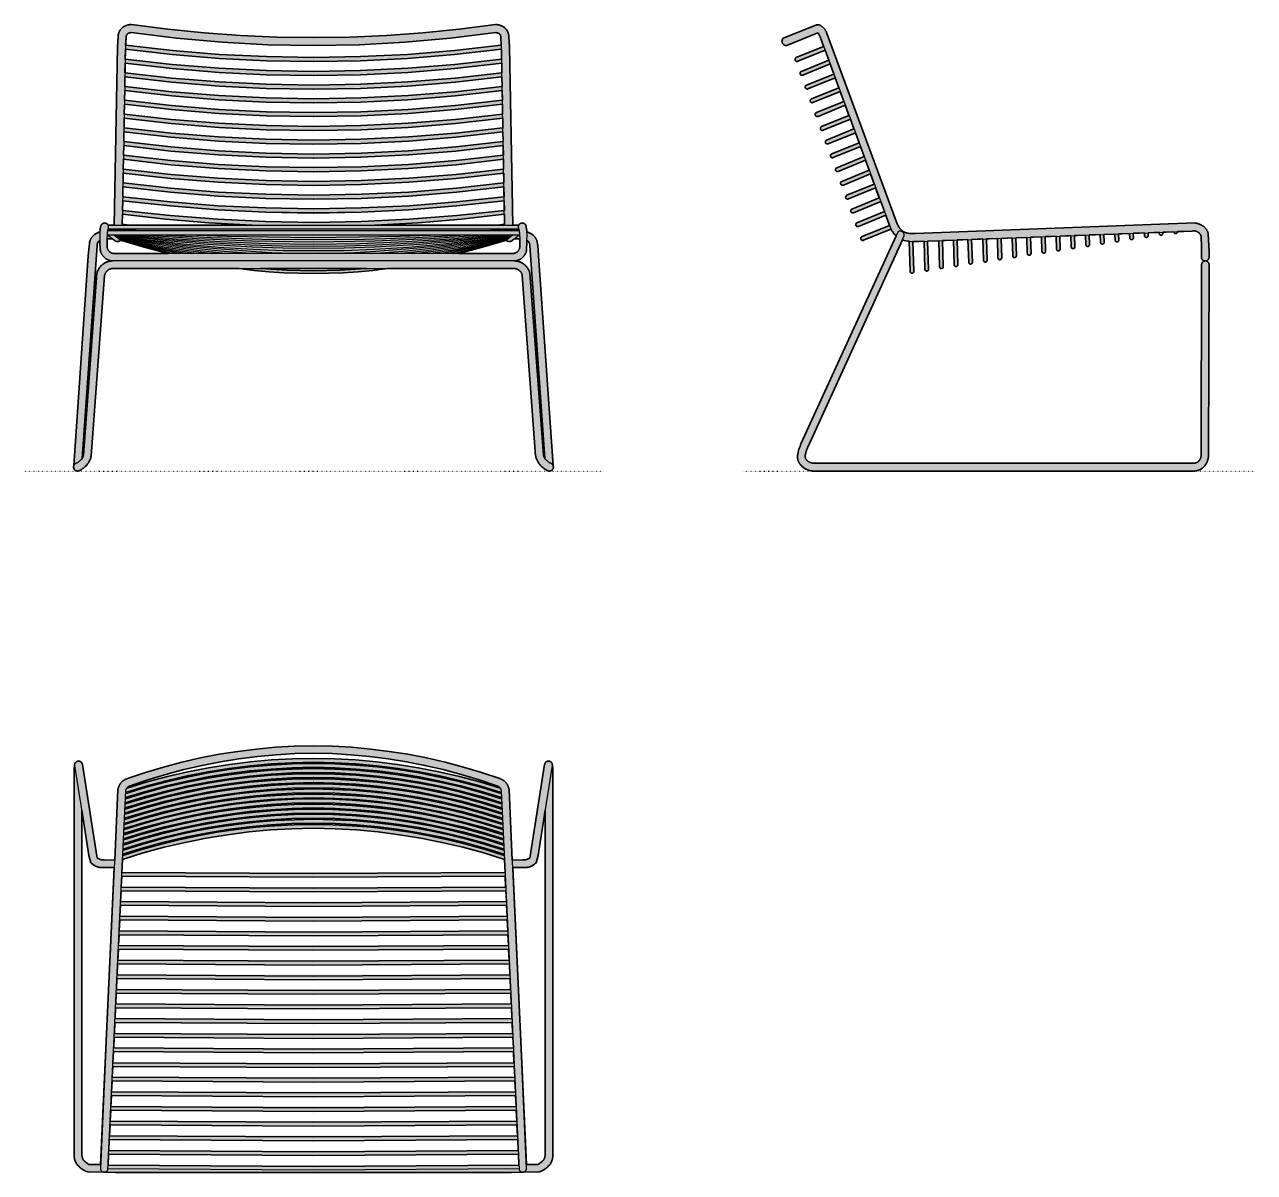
# Model space of a CAD drawing. Header units: millimetres. Extents: x 0 to 1874, y -1069 to 681.
import ezdxf

# ---------------------------------------------------------------- set-up
doc = ezdxf.new("R2010")
doc.units = ezdxf.units.MM
doc.linetypes.add('Dots', pattern=[1, 0, -1])
doc.layers.add('Blocks', color=7, linetype='Continuous')
doc.layers.add('Blocks$Fill', color=7, linetype='Continuous', true_color=0xffffff)
for name, color, linetype, lineweight, true_color in [('Blocks$Inner', 7, 'Continuous', 25, 0x007f00), ('Blocks$Outline', 7, 'Continuous', 35, 0xff3f3f), ('Groud', 7, 'Dots', 25, 0x243775)]:
    doc.layers.add(name, color=color, linetype=linetype, lineweight=lineweight, true_color=true_color)

# ---------------------------------------------------------------- blocks, each defined once
blk = doc.blocks.new('Hee Lounge Chair TOp')
at = {"layer": 'Blocks$Fill'}
h = blk.add_hatch(color=256, dxfattribs=at)
h.paths.add_polyline_path([(140.5, 327.6), (140.1, 325.5), (139.8, 323.3), (139.6, 321.1), (139.6, -267.8), (139.7, -268.8), (139.8, -269.8), (139.9, -270.8), (140.1, -271.7), (140.3, -272.7), (140.5, -273.7), (140.8, -274.6), (141.1, -275.6), (141.4, -276.5), (141.8, -277.4), (142.2, -278.3), (142.8, -279.4), (143.6, -280.4), (144.3, -281.4), (145.1, -282.4), (145.9, -283.3), (146.8, -284.2), (147.7, -285.1), (148.6, -286), (149.5, -286.8), (150.5, -287.6), (151.5, -288.3), (152.5, -289), (153.6, -289.7), (154.6, -290.4), (155.7, -291), (156, -291.2), (156.3, -291.3), (156.6, -291.5), (157, -291.7), (157.3, -291.8), (157.6, -292), (157.9, -292.1), (158.3, -292.2), (158.6, -292.3), (158.9, -292.4), (159.3, -292.5), (159.6, -292.5), (160, -292.6), (160.3, -292.6), (160.7, -292.7), (161, -292.7), (202.7, -293.7), (806.4, -293.7), (848.1, -292.7), (848.5, -292.7), (848.8, -292.6), (849.2, -292.6), (849.5, -292.5), (849.8, -292.5), (850.2, -292.4), (850.5, -292.3), (850.9, -292.2), (851.2, -292.1), (851.5, -292), (851.9, -291.8), (852.2, -291.7), (852.5, -291.5), (852.8, -291.3), (853.1, -291.2), (853.4, -291), (854.5, -290.4), (855.6, -289.7), (856.6, -289), (857.6, -288.3), (858.6, -287.6), (859.6, -286.8), (860.5, -286), (861.5, -285.1), (862.3, -284.2), (863.2, -283.3), (864, -282.4), (864.8, -281.4), (865.6, -280.4), (866.3, -279.4), (867, -278.3), (867.4, -277.4), (867.7, -276.5), (868, -275.6), (868.3, -274.6), (868.6, -273.7), (868.8, -272.7), (869, -271.7), (869.2, -270.8), (869.3, -269.8), (869.4, -268.8), (869.5, -267.8), (869.5, 321.1), (869.3, 323.3), (869, 325.5), (868.6, 327.6), (868.6, 328), (868.5, 328.2), (868.5, 328.4), (868.5, 328.7), (868.4, 328.9), (868.4, 329.1), (868.3, 329.3), (868.2, 329.4), (868.1, 329.6), (868.1, 329.8), (868, 330), (867.9, 330.2), (867.8, 330.4), (867.7, 330.6), (867.6, 330.7), (867.4, 330.9), (867.3, 331.1), (867.2, 331.2), (867.1, 331.4), (866.9, 331.5), (866.8, 331.7), (866.6, 331.8), (866.5, 332), (866.3, 332.1), (866.1, 332.2), (866, 332.3), (865.8, 332.5), (865.6, 332.6), (865.4, 332.7), (865.2, 332.8), (865.1, 332.8), (864.9, 332.9), (864.7, 333), (864.5, 333.1), (864.3, 333.1), (864.1, 333.2), (863.9, 333.2), (863.7, 333.3), (863.5, 333.3), (863.3, 333.3), (863, 333.3), (862.8, 333.3), (862.6, 333.4), (862.4, 333.3), (862.2, 333.3), (862, 333.3), (861.8, 333.3), (861.6, 333.3), (861.4, 333.2), (861.2, 333.2), (861, 333.1), (860.8, 333.1), (860.6, 333), (860.4, 332.9), (860.2, 332.8), (860, 332.7), (859.8, 332.7), (859.7, 332.6), (859.5, 332.4), (859.3, 332.3), (859.1, 332.2), (859, 332.1), (858.8, 332), (858.7, 331.8), (858.5, 331.7), (858.4, 331.5), (858.2, 331.4), (858.1, 331.2), (858, 331.1), (857.8, 330.9), (857.7, 330.7), (857.6, 330.6), (857.5, 330.4), (857.4, 330.2), (857.3, 330), (857.2, 329.8), (857.1, 329.6), (857, 329.4), (857, 329.2), (856.9, 329.1), (856.9, 328.9), (856.8, 328.6), (856.8, 328.4), (856.7, 328.2), (834, 185.6), (833.5, 185.3), (833, 185), (832.5, 184.7), (831.9, 184.4), (831.4, 184.1), (830.8, 183.9), (830.3, 183.7), (829.7, 183.5), (829.2, 183.3), (828.6, 183.1), (828, 183), (827.4, 182.9), (826.8, 182.8), (826.3, 182.7), (825.7, 182.6), (825.1, 182.6), (824.5, 182.6), (823.9, 182.6), (807.5, 182.5), (802.5, 290.2), (802.4, 290.9), (802.2, 291.5), (802.1, 292.2), (801.9, 292.9), (801.7, 293.6), (801.4, 294.2), (801.2, 294.9), (800.9, 295.5), (800.6, 296.1), (800.3, 296.7), (800, 297.4), (799.6, 298), (799.2, 298.5), (798.8, 299.1), (798.4, 299.7), (798, 300.2), (797.5, 300.7), (797, 301.2), (796.6, 301.7), (796.1, 302.2), (795.5, 302.7), (795, 303.1), (794.4, 303.5), (793.9, 304), (793.3, 304.3), (792.7, 304.7), (792.1, 305.1), (791.5, 305.4), (790.9, 305.7), (790.2, 306), (789.6, 306.2), (788.9, 306.5), (760.8, 316), (733.1, 324.3), (705.2, 331.7), (676.9, 338.2), (648.5, 343.7), (619.9, 348.2), (591.2, 351.8), (562.4, 354.4), (533.5, 356.1), (504.6, 356.8), (475.6, 356.1), (446.7, 354.4), (417.9, 351.8), (389.2, 348.2), (360.6, 343.7), (332.2, 338.2), (304, 331.7), (276, 324.3), (248.3, 316), (220.2, 306.5), (219.5, 306.2), (218.9, 306), (218.3, 305.7), (217.6, 305.4), (217, 305.1), (216.4, 304.7), (215.8, 304.3), (215.2, 304), (214.7, 303.5), (214.1, 303.1), (213.6, 302.7), (213.1, 302.2), (212.6, 301.7), (212.1, 301.2), (211.6, 300.7), (211.1, 300.2), (210.7, 299.7), (210.3, 299.1), (209.9, 298.5), (209.5, 298), (209.2, 297.4), (208.8, 296.7), (208.5, 296.1), (208.2, 295.5), (207.9, 294.9), (207.7, 294.2), (207.5, 293.6), (207.2, 292.9), (207.1, 292.2), (206.9, 291.5), (206.8, 290.9), (206.6, 290.2), (201.6, 182.5), (184.6, 182.6), (184.1, 182.6), (183.5, 182.6), (182.9, 182.7), (182.3, 182.8), (181.7, 182.9), (181.1, 183), (180.5, 183.1), (180, 183.3), (179.4, 183.5), (178.8, 183.7), (178.3, 183.9), (177.7, 184.1), (177.2, 184.4), (176.7, 184.7), (176.1, 185), (175.6, 185.3), (175.1, 185.6), (152.4, 328.2), (152.3, 328.4), (152.3, 328.6), (152.3, 328.9), (152.2, 329.1), (152.1, 329.2), (152.1, 329.4), (152, 329.6), (151.9, 329.8), (151.8, 330), (151.7, 330.2), (151.6, 330.4), (151.5, 330.6), (151.4, 330.7), (151.3, 330.9), (151.2, 331.1), (151, 331.2), (150.9, 331.4), (150.8, 331.5), (150.6, 331.7), (150.5, 331.8), (150.3, 332), (150.1, 332.1), (150, 332.2), (149.8, 332.3), (149.6, 332.4), (149.5, 332.6), (149.3, 332.7), (149.1, 332.7), (148.9, 332.8), (148.7, 332.9), (148.5, 333), (148.3, 333.1), (148.1, 333.1), (147.9, 333.2), (147.7, 333.2), (147.5, 333.3), (147.3, 333.3), (147.1, 333.3), (146.9, 333.3), (146.7, 333.3), (146.5, 333.4), (146.3, 333.3), (146.1, 333.3), (145.9, 333.3), (145.7, 333.3), (145.5, 333.3), (145.3, 333.2), (145.1, 333.2), (144.9, 333.1), (144.7, 333.1), (144.5, 333), (144.3, 332.9), (144.1, 332.8), (143.9, 332.8), (143.7, 332.7), (143.5, 332.6), (143.3, 332.5), (143.2, 332.3), (143, 332.2), (142.8, 332.1), (142.7, 332), (142.5, 331.8), (142.4, 331.7), (142.2, 331.5), (142.1, 331.4), (141.9, 331.2), (141.8, 331.1), (141.7, 330.9), (141.6, 330.7), (141.4, 330.6), (141.3, 330.4), (141.2, 330.2), (141.1, 330), (141.1, 329.8), (141, 329.6), (140.9, 329.4), (140.8, 329.3), (140.8, 329.1), (140.7, 328.9), (140.7, 328.7), (140.6, 328.4), (140.6, 328.2), (140.6, 328), (140.6, 327.8)], flags=0)
h.paths.add_polyline_path([(220.3, 292.3), (220.6, 292.6), (220.8, 292.9), (221, 293.1), (221.2, 293.3), (221.4, 293.5), (221.7, 293.8), (221.9, 294), (222.1, 294.2), (222.4, 294.3), (222.7, 294.5), (222.9, 294.7), (223.2, 294.8), (223.5, 295), (223.8, 295.1), (224, 295.3), (224.3, 295.4), (224.6, 295.5), (224.9, 295.6), (225.2, 295.7), (252.2, 304.9), (279.5, 313.1), (307, 320.5), (334.8, 326.9), (362.8, 332.4), (390.9, 336.9), (419.2, 340.5), (447.6, 343.1), (476.1, 344.7), (504.6, 345.4), (533.1, 344.7), (561.5, 343.1), (589.9, 340.5), (618.2, 336.9), (646.3, 332.4), (674.3, 326.9), (702.1, 320.5), (729.6, 313.1), (756.9, 304.9), (783.9, 295.7), (784.2, 295.6), (784.5, 295.5), (784.8, 295.4), (785.1, 295.3), (785.4, 295.1), (785.6, 295), (785.9, 294.8), (786.2, 294.7), (786.5, 294.5), (786.7, 294.3), (787, 294.2), (787.2, 294), (787.5, 293.8), (787.7, 293.5), (787.9, 293.3), (788.2, 293.1), (788.4, 292.9), (788.6, 292.6), (788.8, 292.4), (788.8, 292.3), (727.1, 309.9), (695.8, 317.2), (664.3, 323.3), (632.6, 328.3), (600.7, 332.3), (568.7, 335.1), (536.7, 336.8), (504.6, 337.5), (472.5, 336.8), (440.4, 335.1), (408.4, 332.3), (376.6, 328.3), (344.8, 323.3), (313.3, 317.2), (282, 309.9), (251, 301.7)], flags=0)
h.paths.add_polyline_path([(218.5, 285.7), (280.7, 303.5), (312.1, 310.7), (343.9, 317), (375.8, 322.1), (407.8, 326.1), (440, 329.1), (472.3, 330.9), (504.6, 331.7), (536.9, 330.9), (569.1, 329.1), (601.3, 326.1), (633.4, 322.1), (665.3, 317), (697, 310.7), (728.5, 303.5), (759.7, 295.1), (790.6, 285.7), (790.7, 283.9), (728.6, 301.8), (697.1, 309.1), (665.3, 315.3), (633.4, 320.4), (601.4, 324.4), (569.2, 327.3), (536.9, 329.1), (504.6, 329.7), (472.2, 329.1), (440, 327.3), (407.8, 324.4), (375.7, 320.4), (343.8, 315.3), (312.1, 309.1), (280.6, 301.8), (249.4, 293.4), (218.4, 283.9)], flags=0)
h.paths.add_polyline_path([(791.1, 275.9), (728.9, 293.9), (697.3, 301.2), (665.6, 307.4), (633.6, 312.6), (601.5, 316.6), (569.2, 319.5), (536.9, 321.2), (504.6, 321.9), (472.2, 321.2), (439.9, 319.5), (407.6, 316.6), (375.5, 312.6), (343.6, 307.4), (311.8, 301.2), (280.3, 293.9), (249, 285.4), (218.1, 275.9), (218.2, 277.8), (280.4, 295.6), (311.9, 302.9), (343.6, 309.2), (375.6, 314.3), (407.7, 318.4), (439.9, 321.3), (472.2, 323.2), (504.6, 323.9), (536.9, 323.2), (569.2, 321.3), (601.4, 318.4), (633.5, 314.3), (665.5, 309.2), (697.2, 302.9), (728.8, 295.6), (760, 287.2), (791, 277.8)], flags=0)
h.paths.add_polyline_path([(791.4, 268.1), (729.2, 286.1), (697.6, 293.4), (665.8, 299.7), (633.8, 304.8), (601.6, 308.8), (569.3, 311.7), (537, 313.5), (504.6, 314.1), (472.2, 313.5), (439.8, 311.7), (407.5, 308.8), (375.3, 304.8), (343.3, 299.7), (311.5, 293.4), (280, 286.1), (248.7, 277.6), (217.7, 268.1), (217.8, 269.8), (280, 287.7), (311.6, 295), (343.4, 301.3), (375.4, 306.4), (407.5, 310.5), (439.8, 313.4), (472.2, 315.3), (504.6, 316.1), (537, 315.3), (569.3, 313.4), (601.6, 310.5), (633.7, 306.4), (665.7, 301.3), (697.5, 295), (729.1, 287.7), (760.4, 279.3), (791.3, 269.8)], flags=0)
h.paths.add_polyline_path([(217.4, 262), (279.9, 279.9), (311.6, 287.3), (343.5, 293.6), (375.6, 298.7), (407.9, 302.8), (440.2, 305.8), (472.7, 307.6), (504.6, 308.3), (568.9, 305.8), (601.3, 302.8), (633.5, 298.7), (665.6, 293.6), (697.5, 287.3), (729.2, 279.9), (760.6, 271.5), (791.7, 262), (791.8, 260.3), (729.4, 278.3), (697.8, 285.7), (666, 292), (633.9, 297.1), (601.7, 301.1), (569.4, 304), (537, 305.8), (504.6, 306.5), (472.1, 305.8), (439.7, 304), (407.4, 301.1), (375.2, 297.1), (343.1, 292), (311.3, 285.7), (279.7, 278.3), (248.3, 269.9), (217.3, 260.3)], flags=0)
h.paths.add_polyline_path([(217, 254.2), (279.6, 272.2), (311.3, 279.6), (343.3, 285.8), (375.4, 291), (407.7, 295.1), (440.1, 298.1), (472.6, 299.9), (504.6, 300.7), (569, 298.1), (601.4, 295.1), (633.7, 291), (665.9, 285.8), (697.8, 279.6), (729.5, 272.2), (761, 263.7), (792.1, 254.2), (792.2, 252.3), (736, 268.8), (707.6, 275.7), (679, 281.7), (650.2, 286.8), (621.2, 291), (592.2, 294.2), (563, 296.6), (533.8, 298), (504.6, 298.6), (475.3, 298), (446.1, 296.6), (416.9, 294.2), (387.9, 291), (358.9, 286.8), (330.1, 281.7), (301.5, 275.7), (273.1, 268.8), (244.9, 261), (216.9, 252.3), (217, 254.2)], flags=0)
h.paths.add_polyline_path([(216.7, 246.2), (279.2, 264.2), (310.9, 271.6), (342.8, 277.9), (374.9, 283.1), (407.2, 287.2), (439.6, 290.1), (472, 292), (504.6, 292.8), (537.1, 292), (569.6, 290.1), (602, 287.2), (634.2, 283.1), (666.3, 277.9), (698.3, 271.6), (729.9, 264.2), (761.4, 255.7), (792.5, 246.2), (792.5, 244.5), (736.3, 261), (707.9, 267.9), (679.2, 273.9), (650.4, 279), (621.4, 283.2), (592.3, 286.5), (563.1, 288.9), (533.8, 290.3), (504.6, 290.9), (475.3, 290.3), (446, 288.9), (416.8, 286.5), (387.7, 283.2), (358.7, 279), (329.9, 273.9), (301.2, 267.9), (272.8, 261), (244.5, 253.2), (216.6, 244.5)], flags=0)
h.paths.add_polyline_path([(216.3, 238.4), (278.9, 256.4), (310.6, 263.8), (342.6, 270.1), (374.7, 275.3), (407, 279.4), (439.5, 282.4), (472, 284.3), (504.6, 285.1), (537.1, 284.3), (569.6, 282.4), (602.1, 279.4), (634.4, 275.3), (666.6, 270.1), (698.5, 263.8), (730.2, 256.4), (761.7, 247.9), (792.8, 238.4), (792.9, 236.6), (736.7, 253.1), (708.2, 260), (679.5, 266.1), (650.6, 271.2), (621.6, 275.4), (592.4, 278.7), (563.2, 281.1), (533.9, 282.5), (504.6, 283.1), (475.2, 282.5), (445.9, 281.1), (416.7, 278.7), (387.6, 275.4), (358.5, 271.2), (329.7, 266.1), (301, 260), (272.5, 253.1), (244.2, 245.3), (216.2, 236.6), (216.3, 238.4)], flags=0)
h.paths.add_polyline_path([(215.9, 230.5), (278.6, 248.5), (310.3, 256), (342.3, 262.3), (374.5, 267.5), (406.9, 271.6), (439.4, 274.6), (472, 276.5), (504.6, 277.3), (537.2, 276.5), (569.7, 274.6), (602.2, 271.6), (634.6, 267.5), (666.8, 262.3), (698.8, 256), (730.5, 248.5), (762, 240), (793.2, 230.5), (793.3, 229), (736.9, 245.6), (708.4, 252.6), (679.7, 258.6), (650.8, 263.7), (621.7, 268), (592.5, 271.3), (563.3, 273.6), (533.9, 275.1), (504.6, 275.6), (475.2, 275.1), (445.9, 273.6), (416.6, 271.3), (387.4, 268), (358.4, 263.7), (329.4, 258.6), (300.7, 252.6), (272.2, 245.6), (243.9, 237.8), (215.8, 229)], flags=0)
h.paths.add_polyline_path([(215.6, 222.9), (278.3, 241), (310.1, 248.5), (342.1, 254.8), (374.4, 260.1), (406.8, 264.2), (439.3, 267.2), (471.9, 269.1), (504.6, 269.8), (537.2, 269.1), (569.8, 267.2), (602.3, 264.2), (634.7, 260.1), (667, 254.8), (699, 248.5), (730.8, 241), (762.4, 232.5), (793.6, 222.9), (793.7, 221), (737.3, 237.6), (708.7, 244.6), (679.9, 250.7), (651, 255.8), (621.9, 260), (592.6, 263.3), (563.3, 265.7), (534, 267.2), (504.6, 267.7), (475.2, 267.2), (445.8, 265.7), (416.5, 263.3), (387.3, 260), (358.2, 255.8), (329.2, 250.7), (300.4, 244.6), (271.9, 237.6), (243.5, 229.8), (215.5, 221)], flags=0)
h.paths.add_polyline_path([(215.2, 214.9), (278, 233.1), (309.8, 240.5), (341.9, 246.9), (374.2, 252.1), (406.6, 256.3), (439.2, 259.3), (471.9, 261.2), (504.6, 261.9), (537.3, 261.2), (569.9, 259.3), (602.5, 256.3), (634.9, 252.1), (667.2, 246.9), (699.3, 240.5), (731.1, 233.1), (762.7, 224.5), (794, 214.9), (794, 213.1), (737.6, 229.8), (709, 236.8), (680.1, 242.9), (651.2, 248), (622, 252.3), (592.8, 255.6), (563.4, 258), (534, 259.5), (504.6, 260), (475.1, 259.5), (445.7, 258), (416.4, 255.6), (387.1, 252.3), (358, 248), (329, 242.9), (300.2, 236.8), (271.6, 229.8), (243.2, 221.9), (215.1, 213.1)], flags=0)
h.paths.add_polyline_path([(214.8, 207), (277.7, 225.3), (309.6, 232.7), (341.7, 239.1), (374, 244.4), (406.5, 248.5), (439.1, 251.5), (471.8, 253.4), (504.6, 254.2), (537.3, 253.4), (570, 251.5), (602.6, 248.5), (635.1, 244.4), (667.4, 239.1), (699.5, 232.7), (731.4, 225.3), (763, 216.7), (794.3, 207), (794.4, 205.4), (737.9, 222.1), (709.2, 229.1), (680.4, 235.2), (651.3, 240.4), (622.2, 244.6), (592.9, 248), (563.5, 250.4), (534, 251.8), (504.6, 252.4), (475.1, 251.8), (445.6, 250.4), (416.2, 248), (387, 244.6), (357.8, 240.4), (328.8, 235.2), (299.9, 229.1), (271.3, 222.1), (242.9, 214.2), (214.7, 205.4)], flags=0)
h.paths.add_polyline_path([(214.4, 199.3), (277.4, 217.5), (309.3, 225), (341.5, 231.4), (373.9, 236.7), (406.4, 240.9), (439, 243.9), (471.8, 245.8), (504.6, 246.6), (537.3, 245.8), (570.1, 243.9), (602.7, 240.9), (635.3, 236.7), (667.6, 231.4), (699.8, 225), (731.7, 217.5), (763.4, 208.9), (794.7, 199.3), (794.8, 197.5), (738.2, 214.2), (709.5, 221.3), (680.6, 227.4), (651.5, 232.6), (622.3, 236.8), (593, 240.2), (563.6, 242.6), (534.1, 244), (504.6, 244.6), (475, 244), (445.6, 242.6), (416.1, 240.2), (386.8, 236.8), (357.6, 232.6), (328.5, 227.4), (299.6, 221.3), (271, 214.2), (242.5, 206.3), (214.3, 197.5), (214.4, 199.3)], flags=0)
h.paths.add_polyline_path([(214.1, 191.4), (277.1, 209.7), (309.1, 217.2), (341.3, 223.6), (373.7, 228.9), (406.3, 233.1), (439, 236.1), (471.7, 238), (504.6, 238.8), (537.4, 238), (570.2, 236.1), (602.9, 233.1), (635.4, 228.9), (667.8, 223.6), (700, 217.2), (732, 209.7), (763.7, 201.1), (795.1, 191.4), (795.1, 189.6), (738.5, 206.4), (709.8, 213.5), (680.8, 219.6), (651.7, 224.8), (622.5, 229.1), (593.1, 232.4), (563.6, 234.8), (534.1, 236.3), (504.6, 236.9), (475, 236.3), (445.5, 234.8), (416, 232.4), (386.6, 229.1), (357.4, 224.8), (328.3, 219.6), (299.4, 213.5), (270.7, 206.4), (242.2, 198.5), (214, 189.6)], flags=0)
h.paths.add_polyline_path([(212.5, 158), (796.6, 158), (797.4, 141.4), (211.7, 141.4)], flags=0)
h.paths.add_polyline_path([(211.4, 135.7), (797.7, 135.7), (798.5, 119.2), (210.6, 119.2)], flags=0)
h.paths.add_polyline_path([(210.4, 113.5), (798.8, 113.5), (799.5, 96.9), (209.6, 96.9)], flags=0)
h.paths.add_polyline_path([(209.3, 91.2), (799.8, 91.2), (800.6, 74.4), (208.5, 74.4)], flags=0)
h.paths.add_polyline_path([(208.2, 68.7), (800.9, 68.7), (801.7, 52.4), (207.5, 52.4)], flags=0)
h.paths.add_polyline_path([(207.2, 46.7), (801.9, 46.7), (802.7, 29.9), (206.4, 29.9)], flags=0)
h.paths.add_polyline_path([(206.1, 24.2), (803, 24.2), (803.8, 7.6), (205.3, 7.6)], flags=0)
h.paths.add_polyline_path([(205.1, 1.8), (804.1, 1.8), (804.8, -14.6), (204.3, -14.6)], flags=0)
h.paths.add_polyline_path([(204, -20.3), (805.1, -20.3), (805.9, -36.9), (203.2, -36.9)], flags=0)
h.paths.add_polyline_path([(203, -42.6), (806.2, -42.6), (807, -59.3), (202.2, -59.3)], flags=0)
h.paths.add_polyline_path([(201.9, -65), (807.2, -65), (808, -81.7), (201.1, -81.7)], flags=0)
h.paths.add_polyline_path([(200.8, -87.4), (808.3, -87.4), (809.1, -103.9), (200.1, -103.9)], flags=0)
h.paths.add_polyline_path([(199.8, -109.6), (809.3, -109.6), (810.1, -126.4), (199, -126.4)], flags=0)
h.paths.add_polyline_path([(198.7, -132.1), (810.4, -132.1), (811.2, -148.4), (197.9, -148.4)], flags=0)
h.paths.add_polyline_path([(197.7, -154.1), (811.5, -154.1), (812.2, -170.7), (196.9, -170.7)], flags=0)
h.paths.add_polyline_path([(195.8, -193.1), (196.6, -176.5), (812.5, -176.5), (813.3, -193.1)], flags=0)
h.paths.add_polyline_path([(195.5, -198.9), (813.6, -198.9), (814.4, -215.4), (194.8, -215.4)], flags=0)
h.paths.add_polyline_path([(194.5, -221.2), (814.6, -221.2), (815.4, -237.8), (193.7, -237.8)], flags=0)
h.paths.add_polyline_path([(193.4, -243.6), (815.7, -243.6), (816.5, -260.3), (192.6, -260.3)], flags=0)
h.paths.add_polyline_path([(191.6, -282.7), (192.4, -266), (816.8, -266), (817.5, -282.7)], flags=0)
h.paths.add_polyline_path([(201, 171), (180, -281.8), (162, -281.4), (160.9, -280.7), (159.9, -280), (158.9, -279.3), (158, -278.6), (157.1, -277.8), (156.2, -277), (155.3, -276.1), (155, -275.8), (154.7, -275.5), (154.4, -275.2), (154.2, -274.8), (153.9, -274.5), (153.7, -274.2), (153.5, -273.8), (153.3, -273.4), (153.1, -273.1), (152.9, -272.7), (152.7, -272.3), (152.5, -271.9), (152.4, -271.5), (152.3, -271.1), (152.1, -270.7), (152, -270.3), (151.9, -269.9), (151.9, -269.5), (151.8, -269.1), (151.7, -268.6), (151.7, -268.2), (151.7, -267.8), (151.7, -267.4), (151.3, 258.8), (162.2, 189.3), (165.2, 178.4), (165.9, 177.8), (166.5, 177.2), (167.2, 176.6), (167.9, 176.1), (168.6, 175.6), (169.3, 175.1), (170, 174.6), (170.8, 174.2), (171.5, 173.8), (172.3, 173.4), (173.1, 173.1), (173.9, 172.7), (174.7, 172.4), (175.5, 172.2), (176.4, 171.9), (177.2, 171.7), (178.1, 171.5), (178.9, 171.3), (179.8, 171.2), (180.6, 171.1), (181.5, 171), (182.4, 171), (183.2, 171)], flags=0)
h.paths.add_polyline_path([(213.7, 183.5), (276.8, 201.9), (308.8, 209.4), (341.1, 215.9), (373.5, 221.2), (406.1, 225.3), (438.9, 228.4), (471.7, 230.3), (504.6, 231.1), (537.4, 230.3), (570.3, 228.4), (603, 225.3), (635.6, 221.2), (668.1, 215.9), (700.3, 209.4), (732.3, 201.9), (764, 193.3), (795.4, 183.5), (796.4, 163.7), (212.7, 163.7)], flags=0)
h.paths.add_polyline_path([(808.1, 171), (826.8, 171), (827.6, 171), (828.5, 171.1), (829.4, 171.2), (830.2, 171.3), (831.1, 171.5), (831.9, 171.7), (832.8, 171.9), (833.6, 172.2), (834.4, 172.4), (835.2, 172.7), (836, 173.1), (836.8, 173.4), (837.6, 173.8), (838.4, 174.2), (839.1, 174.6), (839.8, 175.1), (840.6, 175.6), (841.3, 176.1), (842, 176.6), (842.6, 177.2), (843.3, 177.8), (843.9, 178.4), (846.9, 189.3), (857.8, 258.8), (857.4, -267.8), (857.4, -268.2), (857.4, -268.6), (857.3, -269.1), (857.3, -269.5), (857.2, -269.9), (857.1, -270.3), (857, -270.7), (856.9, -271.1), (856.7, -271.5), (856.6, -271.9), (856.4, -272.3), (856.3, -272.7), (856.1, -273.1), (855.9, -273.4), (855.7, -273.8), (855.4, -274.2), (855.2, -274.5), (854.9, -274.8), (854.7, -275.2), (854.4, -275.5), (854.1, -275.8), (853.8, -276.1), (853, -277), (852.1, -277.8), (851.1, -278.6), (850.2, -279.3), (849.2, -280), (848.2, -280.7), (847.2, -281.4), (829.1, -281.8)], flags=0)
at = {"layer": 'Blocks$Inner'}
blk.add_lwpolyline([(206.6, 290.2), (189.2, -82.3), (179.8, -288.2), (179.8, -288.4), (179.8, -288.6), (179.9, -288.8), (180, -289), (180, -289.2), (180.1, -289.4), (180.2, -289.6), (180.3, -289.8), (180.4, -290), (180.5, -290.2), (180.6, -290.4), (180.7, -290.5), (180.8, -290.7), (180.9, -290.9), (181.1, -291), (181.2, -291.2), (181.3, -291.4), (181.5, -291.5), (181.6, -291.6), (181.8, -291.8), (182, -291.9), (182.1, -292), (182.3, -292.2), (182.5, -292.3), (182.6, -292.4), (182.8, -292.5), (183, -292.6), (183.2, -292.7), (183.4, -292.8), (183.6, -292.9), (183.8, -292.9), (184, -293), (184.2, -293), (184.4, -293.1), (184.6, -293.1), (184.8, -293.2), (185, -293.2), (185.2, -293.2), (185.4, -293.2), (185.7, -293.2), (185.9, -293.2), (186.1, -293.2), (186.3, -293.2), (186.5, -293.2), (186.7, -293.2), (186.9, -293.1), (187.1, -293.1), (187.3, -293), (187.5, -293), (187.7, -292.9), (187.9, -292.8), (188.1, -292.8), (188.3, -292.7), (188.5, -292.6), (188.7, -292.5), (188.9, -292.4), (189, -292.3), (189.2, -292.2), (189.4, -292), (189.6, -291.9), (189.7, -291.8), (189.9, -291.6), (190, -291.5), (190.2, -291.3), (190.3, -291.2), (190.5, -291), (190.6, -290.8), (190.7, -290.7), (190.8, -290.5), (190.9, -290.3), (191, -290.1), (191.1, -290), (191.2, -289.8), (218.7, 288.7), (218.7, 289), (218.8, 289.3), (218.9, 289.6), (219, 289.9), (219.1, 290.2), (219.2, 290.5), (219.4, 290.8), (219.5, 291.1), (219.7, 291.3), (219.8, 291.6), (220, 291.9), (220.2, 292.1), (220.4, 292.4), (220.6, 292.6), (220.8, 292.9), (221, 293.1), (221.2, 293.3), (221.4, 293.5), (221.7, 293.8), (221.9, 294), (222.1, 294.2), (222.4, 294.3), (222.7, 294.5), (222.9, 294.7), (223.2, 294.8), (223.5, 295), (223.8, 295.1), (224, 295.3), (224.3, 295.4), (224.6, 295.5), (224.9, 295.6), (225.2, 295.7), (252.2, 304.9), (279.5, 313.1), (307, 320.5), (334.8, 326.9), (362.8, 332.4), (390.9, 336.9), (419.2, 340.5), (447.6, 343.1), (476.1, 344.7), (504.6, 345.4), (533.1, 344.7), (561.5, 343.1), (589.9, 340.5), (618.2, 336.9), (646.3, 332.4), (674.3, 326.9), (702.1, 320.5), (729.6, 313.1), (756.9, 304.9), (783.9, 295.7), (784.2, 295.6), (784.5, 295.5), (784.8, 295.4), (785.1, 295.3), (785.4, 295.1), (785.6, 295), (785.9, 294.8), (786.2, 294.7), (786.5, 294.5), (786.7, 294.3), (787, 294.2), (787.2, 294), (787.5, 293.8), (787.7, 293.5), (787.9, 293.3), (788.2, 293.1), (788.4, 292.9), (788.6, 292.6), (788.8, 292.4), (789, 292.1), (789.1, 291.9), (789.3, 291.6), (789.5, 291.3), (789.6, 291.1), (789.7, 290.8), (789.9, 290.5), (790, 290.2), (790.1, 289.9), (790.2, 289.6), (790.3, 289.3), (790.4, 289), (790.5, 288.7), (817.9, -289.8), (818, -290), (818.1, -290.1), (818.2, -290.3), (818.3, -290.5), (818.4, -290.7), (818.5, -290.8), (818.7, -291), (818.8, -291.2), (818.9, -291.3), (819.1, -291.5), (819.2, -291.6), (819.4, -291.8), (819.6, -291.9), (819.7, -292), (819.9, -292.2), (820.1, -292.3), (820.3, -292.4), (820.4, -292.5), (820.6, -292.6), (820.8, -292.7), (821, -292.8), (821.2, -292.8), (821.4, -292.9), (821.6, -293), (821.8, -293), (822, -293.1), (822.2, -293.1), (822.4, -293.2), (822.6, -293.2), (822.8, -293.2), (823, -293.2), (823.3, -293.2), (823.5, -293.2), (823.7, -293.2), (823.9, -293.2), (824.1, -293.2), (824.3, -293.2), (824.5, -293.1), (824.7, -293.1), (824.9, -293), (825.1, -293), (825.3, -292.9), (825.5, -292.9), (825.7, -292.8), (825.9, -292.7), (826.1, -292.6), (826.3, -292.5), (826.5, -292.4), (826.7, -292.3), (826.8, -292.2), (827, -292), (827.2, -291.9), (827.3, -291.8), (827.5, -291.6), (827.6, -291.5), (827.8, -291.4), (827.9, -291.2), (828.1, -291), (828.2, -290.9), (828.3, -290.7), (828.4, -290.5), (828.6, -290.4), (828.7, -290.2), (828.8, -290), (828.9, -289.8), (828.9, -289.6), (829, -289.4), (829.1, -289.2), (829.2, -289), (829.2, -288.8), (829.3, -288.6), (829.3, -288.4), (829.4, -288.2), (820, -82.3), (802.5, 290.2), (802.4, 290.9), (802.2, 291.5), (802.1, 292.2), (801.9, 292.9), (801.7, 293.6), (801.4, 294.2), (801.2, 294.9), (800.9, 295.5), (800.6, 296.1), (800.3, 296.7), (800, 297.4), (799.6, 298), (799.2, 298.5), (798.8, 299.1), (798.4, 299.7), (798, 300.2), (797.5, 300.7), (797, 301.2), (796.6, 301.7), (796.1, 302.2), (795.5, 302.7), (795, 303.1), (794.4, 303.5), (793.9, 304), (793.3, 304.3), (792.7, 304.7), (792.1, 305.1), (791.5, 305.4), (790.9, 305.7), (790.2, 306), (789.6, 306.2), (788.9, 306.5), (788.3, 306.7), (760.8, 316), (733.1, 324.3), (705.2, 331.7), (676.9, 338.2), (648.5, 343.7), (619.9, 348.2), (591.2, 351.8), (562.4, 354.4), (533.5, 356.1), (504.6, 356.8), (475.6, 356.1), (446.7, 354.4), (417.9, 351.8), (389.2, 348.2), (360.6, 343.7), (332.2, 338.2), (304, 331.7), (276, 324.3), (248.3, 316), (220.9, 306.7), (220.2, 306.5), (219.5, 306.2), (218.9, 306), (218.3, 305.7), (217.6, 305.4), (217, 305.1), (216.4, 304.7), (215.8, 304.3), (215.2, 304), (214.7, 303.5), (214.1, 303.1), (213.6, 302.7), (213.1, 302.2), (212.6, 301.7), (212.1, 301.2), (211.6, 300.7), (211.1, 300.2), (210.7, 299.7), (210.3, 299.1), (209.9, 298.5), (209.5, 298), (209.2, 297.4), (208.8, 296.7), (208.5, 296.1), (208.2, 295.5), (207.9, 294.9), (207.7, 294.2), (207.5, 293.6), (207.2, 292.9), (207.1, 292.2), (206.9, 291.5), (206.8, 290.9)], close=True, dxfattribs=at)
for points in [[(788.8, 292.3), (758.1, 301.7), (727.1, 309.9), (695.8, 317.2), (664.3, 323.3), (632.6, 328.3), (600.7, 332.3), (568.7, 335.1), (536.7, 336.8), (504.6, 337.5), (472.5, 336.8), (440.4, 335.1), (408.4, 332.3), (376.6, 328.3), (344.8, 323.3), (313.3, 317.2), (282, 309.9), (251, 301.7), (220.3, 292.3)], [(140.5, 327.6), (140.1, 325.5), (139.8, 323.3), (139.6, 321.1), (139.6, -267.8), (139.7, -268.8), (139.8, -269.8), (139.9, -270.8), (140.1, -271.7), (140.3, -272.7), (140.5, -273.7), (140.8, -274.6), (141.1, -275.6), (141.4, -276.5), (141.8, -277.4), (142.2, -278.3), (142.8, -279.4), (143.6, -280.4), (144.3, -281.4), (145.1, -282.4), (145.9, -283.3), (146.8, -284.2), (147.7, -285.1), (148.6, -286), (149.5, -286.8), (150.5, -287.6), (151.5, -288.3), (152.5, -289), (153.6, -289.7), (154.6, -290.4), (155.7, -291), (156, -291.2), (156.3, -291.3), (156.6, -291.5), (157, -291.7), (157.3, -291.8), (157.6, -292), (157.9, -292.1), (158.3, -292.2), (158.6, -292.3), (158.9, -292.4), (159.3, -292.5), (159.6, -292.5), (160, -292.6), (160.3, -292.6), (160.7, -292.7), (161, -292.7), (161.4, -292.7), (187.6, -293.3), (202.7, -293.7), (504.6, -293.6), (806.4, -293.7), (821.5, -293.3), (847.8, -292.7), (848.1, -292.7), (848.5, -292.7), (848.8, -292.6), (849.2, -292.6), (849.5, -292.5), (849.8, -292.5), (850.2, -292.4), (850.5, -292.3), (850.9, -292.2), (851.2, -292.1), (851.5, -292), (851.9, -291.8), (852.2, -291.7), (852.5, -291.5), (852.8, -291.3), (853.1, -291.2), (853.4, -291), (854.5, -290.4), (855.6, -289.7), (856.6, -289), (857.6, -288.3), (858.6, -287.6), (859.6, -286.8), (860.5, -286), (861.5, -285.1), (862.3, -284.2), (863.2, -283.3), (864, -282.4), (864.8, -281.4), (865.6, -280.4), (866.3, -279.4), (867, -278.3), (867.4, -277.4), (867.7, -276.5), (868, -275.6), (868.3, -274.6), (868.6, -273.7), (868.8, -272.7), (869, -271.7), (869.2, -270.8), (869.3, -269.8), (869.4, -268.8), (869.5, -267.8), (869.5, 321.1), (869.3, 323.3), (869, 325.5), (868.6, 327.6)], [(201.6, 182.5), (185.8, 182.6), (185.2, 182.6), (184.6, 182.6), (184.1, 182.6), (183.5, 182.6), (182.9, 182.7), (182.3, 182.8), (181.7, 182.9), (181.1, 183), (180.5, 183.1), (180, 183.3), (179.4, 183.5), (178.8, 183.7), (178.3, 183.9), (177.7, 184.1), (177.2, 184.4), (176.7, 184.7), (176.1, 185), (175.6, 185.3), (175.1, 185.6), (152.4, 328.2), (152.3, 328.4), (152.3, 328.6), (152.3, 328.9), (152.2, 329.1), (152.1, 329.2), (152.1, 329.4), (152, 329.6), (151.9, 329.8), (151.8, 330), (151.7, 330.2), (151.6, 330.4), (151.5, 330.6), (151.4, 330.7), (151.3, 330.9), (151.2, 331.1), (151, 331.2), (150.9, 331.4), (150.8, 331.5), (150.6, 331.7), (150.5, 331.8), (150.3, 332), (150.1, 332.1), (150, 332.2), (149.8, 332.3), (149.6, 332.4), (149.5, 332.6), (149.3, 332.7), (149.1, 332.7), (148.9, 332.8), (148.7, 332.9), (148.5, 333), (148.3, 333.1), (148.1, 333.1), (147.9, 333.2), (147.7, 333.2), (147.5, 333.3), (147.3, 333.3), (147.1, 333.3), (146.9, 333.3), (146.7, 333.3), (146.5, 333.4), (146.3, 333.3), (146.1, 333.3), (145.9, 333.3), (145.7, 333.3), (145.5, 333.3), (145.3, 333.2), (145.1, 333.2), (144.9, 333.1), (144.7, 333.1), (144.5, 333), (144.3, 332.9), (144.1, 332.8), (143.9, 332.8), (143.7, 332.7), (143.5, 332.6), (143.3, 332.5), (143.2, 332.3), (143, 332.2), (142.8, 332.1), (142.7, 332), (142.5, 331.8), (142.4, 331.7), (142.2, 331.5), (142.1, 331.4), (141.9, 331.2), (141.8, 331.1), (141.7, 330.9), (141.6, 330.7), (141.4, 330.6), (141.3, 330.4), (141.2, 330.2), (141.1, 330), (141.1, 329.8), (141, 329.6), (140.9, 329.4), (140.8, 329.3), (140.8, 329.1), (140.7, 328.9), (140.7, 328.7), (140.6, 328.4), (140.6, 328.2), (140.6, 328), (140.6, 327.8), (140.5, 327.6), (140.5, 327.4), (140.5, 327.2), (140.5, 327), (140.6, 326.8), (162.2, 189.3), (165.2, 178.4), (165.9, 177.8), (166.5, 177.2), (167.2, 176.6), (167.9, 176.1), (168.6, 175.6), (169.3, 175.1), (170, 174.6), (170.8, 174.2), (171.5, 173.8), (172.3, 173.4), (173.1, 173.1), (173.9, 172.7), (174.7, 172.4), (175.5, 172.2), (176.4, 171.9), (177.2, 171.7), (178.1, 171.5), (178.9, 171.3), (179.8, 171.2), (180.6, 171.1), (181.5, 171), (182.4, 171), (183.2, 171), (184.1, 171), (201, 171)], [(791.1, 275.9), (760.1, 285.4), (728.9, 293.9), (697.3, 301.2), (665.6, 307.4), (633.6, 312.6), (601.5, 316.6), (569.2, 319.5), (536.9, 321.2), (504.6, 321.9), (472.2, 321.2), (439.9, 319.5), (407.6, 316.6), (375.5, 312.6), (343.6, 307.4), (311.8, 301.2), (280.3, 293.9), (249, 285.4), (218.1, 275.9)], [(791, 277.8), (760, 287.2), (728.8, 295.6), (697.2, 302.9), (665.5, 309.2), (633.5, 314.3), (601.4, 318.4), (569.2, 321.3), (536.9, 323.2), (504.6, 323.9), (472.2, 323.2), (439.9, 321.3), (407.7, 318.4), (375.6, 314.3), (343.6, 309.2), (311.9, 302.9), (280.4, 295.6), (249.1, 287.2), (218.2, 277.8)], [(790.7, 283.9), (759.8, 293.4), (728.6, 301.8), (697.1, 309.1), (665.3, 315.3), (633.4, 320.4), (601.4, 324.4), (569.2, 327.3), (536.9, 329.1), (504.6, 329.7), (472.2, 329.1), (440, 327.3), (407.8, 324.4), (375.7, 320.4), (343.8, 315.3), (312.1, 309.1), (280.6, 301.8), (249.4, 293.4), (218.4, 283.9)], [(790.6, 285.7), (759.7, 295.1), (728.5, 303.5), (697, 310.7), (665.3, 317), (633.4, 322.1), (601.3, 326.1), (569.1, 329.1), (536.9, 330.9), (504.6, 331.7), (472.3, 330.9), (440, 329.1), (407.8, 326.1), (375.8, 322.1), (343.9, 317), (312.1, 310.7), (280.7, 303.5), (249.4, 295.1), (218.5, 285.7)], [(808.1, 171), (825, 171), (825.9, 171), (826.8, 171), (827.6, 171), (828.5, 171.1), (829.4, 171.2), (830.2, 171.3), (831.1, 171.5), (831.9, 171.7), (832.8, 171.9), (833.6, 172.2), (834.4, 172.4), (835.2, 172.7), (836, 173.1), (836.8, 173.4), (837.6, 173.8), (838.4, 174.2), (839.1, 174.6), (839.8, 175.1), (840.6, 175.6), (841.3, 176.1), (842, 176.6), (842.6, 177.2), (843.3, 177.8), (843.9, 178.4), (846.9, 189.3), (868.6, 326.8), (868.6, 327), (868.6, 327.2), (868.6, 327.4), (868.6, 327.6), (868.6, 327.8), (868.6, 328), (868.5, 328.2), (868.5, 328.4), (868.5, 328.7), (868.4, 328.9), (868.4, 329.1), (868.3, 329.3), (868.2, 329.4), (868.1, 329.6), (868.1, 329.8), (868, 330), (867.9, 330.2), (867.8, 330.4), (867.7, 330.6), (867.6, 330.7), (867.4, 330.9), (867.3, 331.1), (867.2, 331.2), (867.1, 331.4), (866.9, 331.5), (866.8, 331.7), (866.6, 331.8), (866.5, 332), (866.3, 332.1), (866.1, 332.2), (866, 332.3), (865.8, 332.5), (865.6, 332.6), (865.4, 332.7), (865.2, 332.8), (865.1, 332.8), (864.9, 332.9), (864.7, 333), (864.5, 333.1), (864.3, 333.1), (864.1, 333.2), (863.9, 333.2), (863.7, 333.3), (863.5, 333.3), (863.3, 333.3), (863, 333.3), (862.8, 333.3), (862.6, 333.4), (862.4, 333.3), (862.2, 333.3), (862, 333.3), (861.8, 333.3), (861.6, 333.3), (861.4, 333.2), (861.2, 333.2), (861, 333.1), (860.8, 333.1), (860.6, 333), (860.4, 332.9), (860.2, 332.8), (860, 332.7), (859.8, 332.7), (859.7, 332.6), (859.5, 332.4), (859.3, 332.3), (859.1, 332.2), (859, 332.1), (858.8, 332), (858.7, 331.8), (858.5, 331.7), (858.4, 331.5), (858.2, 331.4), (858.1, 331.2), (858, 331.1), (857.8, 330.9), (857.7, 330.7), (857.6, 330.6), (857.5, 330.4), (857.4, 330.2), (857.3, 330), (857.2, 329.8), (857.1, 329.6), (857, 329.4), (857, 329.2), (856.9, 329.1), (856.9, 328.9), (856.8, 328.6), (856.8, 328.4), (856.7, 328.2), (834, 185.6), (833.5, 185.3), (833, 185), (832.5, 184.7), (831.9, 184.4), (831.4, 184.1), (830.8, 183.9), (830.3, 183.7), (829.7, 183.5), (829.2, 183.3), (828.6, 183.1), (828, 183), (827.4, 182.9), (826.8, 182.8), (826.3, 182.7), (825.7, 182.6), (825.1, 182.6), (824.5, 182.6), (823.9, 182.6), (823.3, 182.6), (807.5, 182.5)], [(505.2, 300.7), (472.6, 299.9), (440.1, 298.1), (407.7, 295.1), (375.4, 291), (343.3, 285.8), (311.3, 279.6), (279.6, 272.2), (248.2, 263.7), (217, 254.2)], [(791.8, 260.3), (760.8, 269.9), (729.4, 278.3), (697.8, 285.7), (666, 292), (633.9, 297.1), (601.7, 301.1), (569.4, 304), (537, 305.8), (504.6, 306.5), (472.1, 305.8), (439.7, 304), (407.4, 301.1), (375.2, 297.1), (343.1, 292), (311.3, 285.7), (279.7, 278.3), (248.3, 269.9), (217.3, 260.3)], [(505.2, 308.3), (472.7, 307.6), (440.2, 305.8), (407.9, 302.8), (375.6, 298.7), (343.5, 293.6), (311.6, 287.3), (279.9, 279.9), (248.5, 271.5), (217.4, 262)], [(791.4, 268.1), (760.4, 277.6), (729.2, 286.1), (697.6, 293.4), (665.8, 299.7), (633.8, 304.8), (601.6, 308.8), (569.3, 311.7), (537, 313.5), (504.6, 314.1), (472.2, 313.5), (439.8, 311.7), (407.5, 308.8), (375.3, 304.8), (343.3, 299.7), (311.5, 293.4), (280, 286.1), (248.7, 277.6), (217.7, 268.1)], [(791.4, 269.8), (760.4, 279.3), (729.1, 287.7), (697.5, 295), (665.7, 301.3), (633.7, 306.4), (601.6, 310.5), (569.3, 313.4), (537, 315.3), (504.6, 316.1), (472.2, 315.3), (439.8, 313.4), (407.5, 310.5), (375.4, 306.4), (343.4, 301.3), (311.6, 295), (280, 287.7), (248.7, 279.3), (217.8, 269.8)], [(791.7, 262), (760.6, 271.5), (729.2, 279.9), (697.5, 287.3), (665.6, 293.6), (633.5, 298.7), (601.3, 302.8), (568.9, 305.8), (536.4, 307.6), (503.9, 308.3)], [(792.1, 254.2), (761, 263.7), (729.5, 272.2), (697.8, 279.6), (665.9, 285.8), (633.7, 291), (601.4, 295.1), (569, 298.1), (536.5, 299.9), (504, 300.7)], [(792.9, 236.6), (764.9, 245.3), (736.7, 253.1), (708.2, 260), (679.5, 266.1), (650.6, 271.2), (621.6, 275.4), (592.4, 278.7), (563.2, 281.1), (533.9, 282.5), (504.6, 283.1), (475.2, 282.5), (445.9, 281.1), (416.7, 278.7), (387.6, 275.4), (358.5, 271.2), (329.7, 266.1), (301, 260), (272.5, 253.1), (244.2, 245.3), (216.2, 236.6)], [(792.8, 238.4), (761.7, 247.9), (730.2, 256.4), (698.5, 263.8), (666.6, 270.1), (634.4, 275.3), (602.1, 279.4), (569.6, 282.4), (537.1, 284.3), (504.6, 285.1), (472, 284.3), (439.5, 282.4), (407, 279.4), (374.7, 275.3), (342.6, 270.1), (310.6, 263.8), (278.9, 256.4), (247.4, 247.9), (216.3, 238.4)], [(792.5, 244.5), (764.6, 253.2), (736.3, 261), (707.9, 267.9), (679.2, 273.9), (650.4, 279), (621.4, 283.2), (592.3, 286.5), (563.1, 288.9), (533.8, 290.3), (504.6, 290.9), (475.3, 290.3), (446, 288.9), (416.8, 286.5), (387.7, 283.2), (358.7, 279), (329.9, 273.9), (301.2, 267.9), (272.8, 261), (244.5, 253.2), (216.6, 244.5)], [(792.5, 246.2), (761.4, 255.7), (729.9, 264.2), (698.3, 271.6), (666.3, 277.9), (634.2, 283.1), (602, 287.2), (569.6, 290.1), (537.1, 292), (504.6, 292.8), (472, 292), (439.6, 290.1), (407.2, 287.2), (374.9, 283.1), (342.8, 277.9), (310.9, 271.6), (279.2, 264.2), (247.8, 255.7), (216.7, 246.2)], [(792.2, 252.3), (764.2, 261), (736, 268.8), (707.6, 275.7), (679, 281.7), (650.2, 286.8), (621.2, 291), (592.2, 294.2), (563, 296.6), (533.8, 298), (504.6, 298.6), (475.3, 298), (446.1, 296.6), (416.9, 294.2), (387.9, 291), (358.9, 286.8), (330.1, 281.7), (301.5, 275.7), (273.1, 268.8), (244.9, 261), (216.9, 252.3)], [(793.7, 221), (765.6, 229.8), (737.3, 237.6), (708.7, 244.6), (679.9, 250.7), (651, 255.8), (621.9, 260), (592.6, 263.3), (563.3, 265.7), (534, 267.2), (504.6, 267.7), (475.2, 267.2), (445.8, 265.7), (416.5, 263.3), (387.3, 260), (358.2, 255.8), (329.2, 250.7), (300.4, 244.6), (271.9, 237.6), (243.5, 229.8), (215.5, 221)], [(793.6, 222.9), (762.4, 232.5), (730.8, 241), (699, 248.5), (667, 254.8), (634.7, 260.1), (602.3, 264.2), (569.8, 267.2), (537.2, 269.1), (504.6, 269.8), (471.9, 269.1), (439.3, 267.2), (406.8, 264.2), (374.4, 260.1), (342.1, 254.8), (310.1, 248.5), (278.3, 241), (246.8, 232.5), (215.6, 222.9)], [(793.3, 229), (765.2, 237.8), (736.9, 245.6), (708.4, 252.6), (679.7, 258.6), (650.8, 263.7), (621.7, 268), (592.5, 271.3), (563.3, 273.6), (533.9, 275.1), (504.6, 275.6), (475.2, 275.1), (445.9, 273.6), (416.6, 271.3), (387.4, 268), (358.4, 263.7), (329.4, 258.6), (300.7, 252.6), (272.2, 245.6), (243.9, 237.8), (215.8, 229)], [(793.2, 230.5), (762, 240), (730.5, 248.5), (698.8, 256), (666.8, 262.3), (634.6, 267.5), (602.2, 271.6), (569.7, 274.6), (537.2, 276.5), (504.6, 277.3), (472, 276.5), (439.4, 274.6), (406.9, 271.6), (374.5, 267.5), (342.3, 262.3), (310.3, 256), (278.6, 248.5), (247.1, 240), (215.9, 230.5)], [(151.3, 258.8), (151.7, -267.4), (151.7, -267.8), (151.7, -268.2), (151.7, -268.6), (151.8, -269.1), (151.9, -269.5), (151.9, -269.9), (152, -270.3), (152.1, -270.7), (152.3, -271.1), (152.4, -271.5), (152.5, -271.9), (152.7, -272.3), (152.9, -272.7), (153.1, -273.1), (153.3, -273.4), (153.5, -273.8), (153.7, -274.2), (153.9, -274.5), (154.2, -274.8), (154.4, -275.2), (154.7, -275.5), (155, -275.8), (155.3, -276.1), (156.2, -277), (157.1, -277.8), (158, -278.6), (158.9, -279.3), (159.9, -280), (160.9, -280.7), (162, -281.4), (180, -281.8)], [(794.8, 197.5), (766.6, 206.3), (738.2, 214.2), (709.5, 221.3), (680.6, 227.4), (651.5, 232.6), (622.3, 236.8), (593, 240.2), (563.6, 242.6), (534.1, 244), (504.6, 244.6), (475, 244), (445.6, 242.6), (416.1, 240.2), (386.8, 236.8), (357.6, 232.6), (328.5, 227.4), (299.6, 221.3), (271, 214.2), (242.5, 206.3), (214.3, 197.5)], [(794.7, 199.3), (763.4, 208.9), (731.7, 217.5), (699.8, 225), (667.6, 231.4), (635.3, 236.7), (602.7, 240.9), (570.1, 243.9), (537.3, 245.8), (504.6, 246.6), (471.8, 245.8), (439, 243.9), (406.4, 240.9), (373.9, 236.7), (341.5, 231.4), (309.3, 225), (277.4, 217.5), (245.8, 208.9), (214.4, 199.3)], [(794.4, 205.4), (766.3, 214.2), (737.9, 222.1), (709.2, 229.1), (680.4, 235.2), (651.3, 240.4), (622.2, 244.6), (592.9, 248), (563.5, 250.4), (534, 251.8), (504.6, 252.4), (475.1, 251.8), (445.6, 250.4), (416.2, 248), (387, 244.6), (357.8, 240.4), (328.8, 235.2), (299.9, 229.1), (271.3, 222.1), (242.9, 214.2), (214.7, 205.4)], [(794.3, 207), (763, 216.7), (731.4, 225.3), (699.5, 232.7), (667.4, 239.1), (635.1, 244.4), (602.6, 248.5), (570, 251.5), (537.3, 253.4), (504.6, 254.2), (471.8, 253.4), (439.1, 251.5), (406.5, 248.5), (374, 244.4), (341.7, 239.1), (309.6, 232.7), (277.7, 225.3), (246.1, 216.7), (214.8, 207)], [(794, 213.1), (765.9, 221.9), (737.6, 229.8), (709, 236.8), (680.1, 242.9), (651.2, 248), (622, 252.3), (592.8, 255.6), (563.4, 258), (534, 259.5), (504.6, 260), (475.1, 259.5), (445.7, 258), (416.4, 255.6), (387.1, 252.3), (358, 248), (329, 242.9), (300.2, 236.8), (271.6, 229.8), (243.2, 221.9), (215.1, 213.1)], [(794, 214.9), (762.7, 224.5), (731.1, 233.1), (699.3, 240.5), (667.2, 246.9), (634.9, 252.1), (602.5, 256.3), (569.9, 259.3), (537.3, 261.2), (504.6, 261.9), (471.9, 261.2), (439.2, 259.3), (406.6, 256.3), (374.2, 252.1), (341.9, 246.9), (309.8, 240.5), (278, 233.1), (246.4, 224.5), (215.2, 214.9)], [(829.1, -281.8), (847.2, -281.4), (848.2, -280.7), (849.2, -280), (850.2, -279.3), (851.1, -278.6), (852.1, -277.8), (853, -277), (853.8, -276.1), (854.1, -275.8), (854.4, -275.5), (854.7, -275.2), (854.9, -274.8), (855.2, -274.5), (855.4, -274.2), (855.7, -273.8), (855.9, -273.4), (856.1, -273.1), (856.3, -272.7), (856.4, -272.3), (856.6, -271.9), (856.7, -271.5), (856.9, -271.1), (857, -270.7), (857.1, -270.3), (857.2, -269.9), (857.3, -269.5), (857.3, -269.1), (857.4, -268.6), (857.4, -268.2), (857.4, -267.8), (857.4, -267.4), (857.8, 258.8)], [(795.4, 183.5), (764, 193.3), (732.3, 201.9), (700.3, 209.4), (668.1, 215.9), (635.6, 221.2), (603, 225.3), (570.3, 228.4), (537.4, 230.3), (504.6, 231.1), (471.7, 230.3), (438.9, 228.4), (406.1, 225.3), (373.5, 221.2), (341.1, 215.9), (308.8, 209.4), (276.8, 201.9), (245.1, 193.3), (213.7, 183.5)], [(795.1, 189.6), (766.9, 198.5), (738.5, 206.4), (709.8, 213.5), (680.8, 219.6), (651.7, 224.8), (622.5, 229.1), (593.1, 232.4), (563.6, 234.8), (534.1, 236.3), (504.6, 236.9), (475, 236.3), (445.5, 234.8), (416, 232.4), (386.6, 229.1), (357.4, 224.8), (328.3, 219.6), (299.4, 213.5), (270.7, 206.4), (242.2, 198.5), (214, 189.6)], [(795.1, 191.4), (763.7, 201.1), (732, 209.7), (700, 217.2), (667.8, 223.6), (635.4, 228.9), (602.9, 233.1), (570.2, 236.1), (537.4, 238), (504.6, 238.8), (471.7, 238), (439, 236.1), (406.3, 233.1), (373.7, 228.9), (341.3, 223.6), (309.1, 217.2), (277.1, 209.7), (245.4, 201.1), (214.1, 191.4)], [(796.6, 158), (504.6, 156.2), (212.5, 158)], [(796.4, 163.7), (504.6, 162), (212.7, 163.7)], [(797.7, 135.7), (504.6, 133.9), (211.4, 135.7)], [(797.4, 141.4), (504.6, 139.6), (211.7, 141.4)], [(798.8, 113.5), (504.6, 111.7), (210.4, 113.5)], [(798.5, 119.2), (504.6, 117.4), (210.6, 119.2)], [(799.5, 96.9), (504.6, 95.1), (209.6, 96.9)], [(799.8, 91.2), (504.6, 89.4), (209.3, 91.2)], [(801, 68.7), (504.6, 66.9), (208.1, 68.7)], [(800.6, 74.4), (504.6, 72.6), (208.5, 74.4)], [(801.9, 46.7), (504.6, 44.9), (207.2, 46.7)], [(801.7, 52.4), (504.6, 50.6), (207.5, 52.4)], [(803, 24.2), (504.6, 22.4), (206.1, 24.2)], [(802.7, 29.9), (504.6, 28.1), (206.4, 29.9)], [(804.1, 1.8), (504.6, 0), (205.1, 1.8)], [(803.8, 7.6), (504.6, 5.7), (205.3, 7.6)], [(804.8, -14.6), (504.6, -16.4), (204.3, -14.6)], [(805.9, -36.9), (504.6, -38.7), (203.2, -36.9)], [(805.1, -20.3), (504.6, -22.2), (204, -20.3)], [(806.2, -42.6), (504.6, -44.5), (203, -42.6)], [(807.2, -65), (504.6, -66.9), (201.9, -65)], [(807, -59.3), (504.6, -61.1), (202.2, -59.3)], [(808.3, -87.4), (504.6, -89.3), (200.8, -87.4)], [(808, -81.7), (504.6, -83.5), (201.1, -81.7)], [(809.3, -109.6), (504.6, -111.5), (199.8, -109.6)], [(809.1, -103.9), (504.6, -105.7), (200.1, -103.9)], [(810.1, -126.4), (504.6, -128.2), (199, -126.4)], [(811.2, -148.4), (504.6, -150.2), (197.9, -148.4)], [(810.4, -132.1), (504.6, -134), (198.7, -132.1)], [(811.5, -154.1), (504.6, -156), (197.7, -154.1)], [(812.5, -176.5), (504.6, -178.3), (196.6, -176.5)], [(812.2, -170.7), (504.6, -172.6), (196.9, -170.7)], [(813.6, -198.9), (504.6, -200.8), (195.5, -198.9)], [(813.3, -193.1), (504.6, -195), (195.8, -193.1)], [(814.6, -221.2), (504.6, -223.1), (194.5, -221.2)], [(814.4, -215.4), (504.6, -217.3), (194.8, -215.4)], [(815.7, -243.6), (504.6, -245.5), (193.4, -243.6)], [(815.4, -237.8), (504.6, -239.7), (193.7, -237.8)], [(816.5, -260.3), (504.6, -262.2), (192.6, -260.3)], [(816.8, -266), (504.6, -267.9), (192.4, -266)], [(817.8, -288.4), (504.6, -290.3), (191.3, -288.4)], [(817.5, -282.7), (504.6, -284.6), (191.6, -282.7)]]:
    blk.add_lwpolyline(points, dxfattribs=at)
at = {"layer": 'Blocks$Outline'}
for points in [[(807.5, 182.5), (802.5, 290.2), (802.4, 290.9), (802.2, 291.5), (802.1, 292.2), (801.9, 292.9), (801.7, 293.6), (801.4, 294.2), (801.2, 294.9), (800.9, 295.5), (800.6, 296.1), (800.3, 296.7), (800, 297.4), (799.6, 298), (799.2, 298.5), (798.8, 299.1), (798.4, 299.7), (798, 300.2), (797.5, 300.7), (797, 301.2), (796.6, 301.7), (796.1, 302.2), (795.5, 302.7), (795, 303.1), (794.4, 303.5), (793.9, 304), (793.3, 304.3), (792.7, 304.7), (792.1, 305.1), (791.5, 305.4), (790.9, 305.7), (790.2, 306), (789.6, 306.2), (788.9, 306.5), (788.3, 306.7), (760.8, 316), (733.1, 324.3), (705.2, 331.7), (676.9, 338.2), (648.5, 343.7), (619.9, 348.2), (591.2, 351.8), (562.4, 354.4), (533.5, 356.1), (504.6, 356.8), (475.6, 356.1), (446.7, 354.4), (417.9, 351.8), (389.2, 348.2), (360.6, 343.7), (332.2, 338.2), (304, 331.7), (276, 324.3), (248.3, 316), (220.9, 306.7), (220.2, 306.5), (219.5, 306.2), (218.9, 306), (218.3, 305.7), (217.6, 305.4), (217, 305.1), (216.4, 304.7), (215.8, 304.3), (215.2, 304), (214.7, 303.5), (214.1, 303.1), (213.6, 302.7), (213.1, 302.2), (212.6, 301.7), (212.1, 301.2), (211.6, 300.7), (211.1, 300.2), (210.7, 299.7), (210.3, 299.1), (209.9, 298.5), (209.5, 298), (209.2, 297.4), (208.8, 296.7), (208.5, 296.1), (208.2, 295.5), (207.9, 294.9), (207.7, 294.2), (207.5, 293.6), (207.2, 292.9), (207.1, 292.2), (206.9, 291.5), (206.8, 290.9), (206.6, 290.2)], [(220.3, 292.3), (220.4, 292.4), (220.6, 292.6), (220.8, 292.9), (221, 293.1), (221.2, 293.3), (221.4, 293.5), (221.7, 293.8), (221.9, 294), (222.1, 294.2), (222.4, 294.3), (222.7, 294.5), (222.9, 294.7), (223.2, 294.8), (223.5, 295), (223.8, 295.1), (224, 295.3), (224.3, 295.4), (224.6, 295.5), (224.9, 295.6), (225.2, 295.7), (252.2, 304.9), (279.5, 313.1), (307, 320.5), (334.8, 326.9), (362.8, 332.4), (390.9, 336.9), (419.2, 340.5), (447.6, 343.1), (476.1, 344.7), (504.6, 345.4), (533.1, 344.7), (561.5, 343.1), (589.9, 340.5), (618.2, 336.9), (646.3, 332.4), (674.3, 326.9), (702.1, 320.5), (729.6, 313.1), (756.9, 304.9), (783.9, 295.7), (784.2, 295.6), (784.5, 295.5), (784.8, 295.4), (785.1, 295.3), (785.4, 295.1), (785.6, 295), (785.9, 294.8), (786.2, 294.7), (786.5, 294.5), (786.7, 294.3), (787, 294.2), (787.2, 294), (787.5, 293.8), (787.7, 293.5), (787.9, 293.3), (788.2, 293.1), (788.4, 292.9), (788.6, 292.6), (788.8, 292.4), (788.8, 292.3)], [(788.8, 292.3), (758.1, 301.7), (727.1, 309.9), (695.8, 317.2), (664.3, 323.3), (632.6, 328.3), (600.7, 332.3), (568.7, 335.1), (536.7, 336.8), (504.6, 337.5), (472.5, 336.8), (440.4, 335.1), (408.4, 332.3), (376.6, 328.3), (344.8, 323.3), (313.3, 317.2), (282, 309.9), (251, 301.7), (220.3, 292.3)], [(140.5, 327.6), (140.1, 325.5), (139.8, 323.3), (139.6, 321.1), (139.6, -267.8), (139.7, -268.8), (139.8, -269.8), (139.9, -270.8), (140.1, -271.7), (140.3, -272.7), (140.5, -273.7), (140.8, -274.6), (141.1, -275.6), (141.4, -276.5), (141.8, -277.4), (142.2, -278.3), (142.8, -279.4), (143.6, -280.4), (144.3, -281.4), (145.1, -282.4), (145.9, -283.3), (146.8, -284.2), (147.7, -285.1), (148.6, -286), (149.5, -286.8), (150.5, -287.6), (151.5, -288.3), (152.5, -289), (153.6, -289.7), (154.6, -290.4), (155.7, -291), (156, -291.2), (156.3, -291.3), (156.6, -291.5), (157, -291.7), (157.3, -291.8), (157.6, -292), (157.9, -292.1), (158.3, -292.2), (158.6, -292.3), (158.9, -292.4), (159.3, -292.5), (159.6, -292.5), (160, -292.6), (160.3, -292.6), (160.7, -292.7), (161, -292.7), (161.4, -292.7), (187.6, -293.3), (202.7, -293.7), (504.6, -293.6), (806.4, -293.7), (821.5, -293.3), (847.8, -292.7), (848.1, -292.7), (848.5, -292.7), (848.8, -292.6), (849.2, -292.6), (849.5, -292.5), (849.8, -292.5), (850.2, -292.4), (850.5, -292.3), (850.9, -292.2), (851.2, -292.1), (851.5, -292), (851.9, -291.8), (852.2, -291.7), (852.5, -291.5), (852.8, -291.3), (853.1, -291.2), (853.4, -291), (854.5, -290.4), (855.6, -289.7), (856.6, -289), (857.6, -288.3), (858.6, -287.6), (859.6, -286.8), (860.5, -286), (861.5, -285.1), (862.3, -284.2), (863.2, -283.3), (864, -282.4), (864.8, -281.4), (865.6, -280.4), (866.3, -279.4), (867, -278.3), (867.4, -277.4), (867.7, -276.5), (868, -275.6), (868.3, -274.6), (868.6, -273.7), (868.8, -272.7), (869, -271.7), (869.2, -270.8), (869.3, -269.8), (869.4, -268.8), (869.5, -267.8), (869.5, 321.1), (869.3, 323.3), (869, 325.5), (868.6, 327.6)], [(201.6, 182.5), (185.8, 182.6), (185.2, 182.6), (184.6, 182.6), (184.1, 182.6), (183.5, 182.6), (182.9, 182.7), (182.3, 182.8), (181.7, 182.9), (181.1, 183), (180.5, 183.1), (180, 183.3), (179.4, 183.5), (178.8, 183.7), (178.3, 183.9), (177.7, 184.1), (177.2, 184.4), (176.7, 184.7), (176.1, 185), (175.6, 185.3), (175.1, 185.6), (152.4, 328.2), (152.3, 328.4), (152.3, 328.6), (152.3, 328.9), (152.2, 329.1), (152.1, 329.2), (152.1, 329.4), (152, 329.6), (151.9, 329.8), (151.8, 330), (151.7, 330.2), (151.6, 330.4), (151.5, 330.6), (151.4, 330.7), (151.3, 330.9), (151.2, 331.1), (151, 331.2), (150.9, 331.4), (150.8, 331.5), (150.6, 331.7), (150.5, 331.8), (150.3, 332), (150.1, 332.1), (150, 332.2), (149.8, 332.3), (149.6, 332.4), (149.5, 332.6), (149.3, 332.7), (149.1, 332.7), (148.9, 332.8), (148.7, 332.9), (148.5, 333), (148.3, 333.1), (148.1, 333.1), (147.9, 333.2), (147.7, 333.2), (147.5, 333.3), (147.3, 333.3), (147.1, 333.3), (146.9, 333.3), (146.7, 333.3), (146.5, 333.4), (146.3, 333.3), (146.1, 333.3), (145.9, 333.3), (145.7, 333.3), (145.5, 333.3), (145.3, 333.2), (145.1, 333.2), (144.9, 333.1), (144.7, 333.1), (144.5, 333), (144.3, 332.9), (144.1, 332.8), (143.9, 332.8), (143.7, 332.7), (143.5, 332.6), (143.3, 332.5), (143.2, 332.3), (143, 332.2), (142.8, 332.1), (142.7, 332), (142.5, 331.8), (142.4, 331.7), (142.2, 331.5), (142.1, 331.4), (141.9, 331.2), (141.8, 331.1), (141.7, 330.9), (141.6, 330.7), (141.4, 330.6), (141.3, 330.4), (141.2, 330.2), (141.1, 330), (141.1, 329.8), (141, 329.6), (140.9, 329.4), (140.8, 329.3), (140.8, 329.1), (140.7, 328.9), (140.7, 328.7), (140.6, 328.4), (140.6, 328.2), (140.6, 328), (140.6, 327.8), (140.5, 327.6)], [(791.1, 275.9), (760.1, 285.4), (728.9, 293.9), (697.3, 301.2), (665.6, 307.4), (633.6, 312.6), (601.5, 316.6), (569.2, 319.5), (536.9, 321.2), (504.6, 321.9), (472.2, 321.2), (439.9, 319.5), (407.6, 316.6), (375.5, 312.6), (343.6, 307.4), (311.8, 301.2), (280.3, 293.9), (249, 285.4), (218.1, 275.9)], [(218.2, 277.8), (249.1, 287.2), (280.4, 295.6), (311.9, 302.9), (343.6, 309.2), (375.6, 314.3), (407.7, 318.4), (439.9, 321.3), (472.2, 323.2), (504.6, 323.9), (536.9, 323.2), (569.2, 321.3), (601.4, 318.4), (633.5, 314.3), (665.5, 309.2), (697.2, 302.9), (728.8, 295.6), (760, 287.2), (791, 277.8)], [(790.7, 283.9), (759.8, 293.4), (728.6, 301.8), (697.1, 309.1), (665.3, 315.3), (633.4, 320.4), (601.4, 324.4), (569.2, 327.3), (536.9, 329.1), (504.6, 329.7), (472.2, 329.1), (440, 327.3), (407.8, 324.4), (375.7, 320.4), (343.8, 315.3), (312.1, 309.1), (280.6, 301.8), (249.4, 293.4), (218.4, 283.9)], [(218.5, 285.7), (249.4, 295.1), (280.7, 303.5), (312.1, 310.7), (343.9, 317), (375.8, 322.1), (407.8, 326.1), (440, 329.1), (472.3, 330.9), (504.6, 331.7), (536.9, 330.9), (569.1, 329.1), (601.3, 326.1), (633.4, 322.1), (665.3, 317), (697, 310.7), (728.5, 303.5), (759.7, 295.1), (790.6, 285.7)], [(868.6, 327.6), (868.6, 327.8), (868.6, 328), (868.5, 328.2), (868.5, 328.4), (868.5, 328.7), (868.4, 328.9), (868.4, 329.1), (868.3, 329.3), (868.2, 329.4), (868.1, 329.6), (868.1, 329.8), (868, 330), (867.9, 330.2), (867.8, 330.4), (867.7, 330.6), (867.6, 330.7), (867.4, 330.9), (867.3, 331.1), (867.2, 331.2), (867.1, 331.4), (866.9, 331.5), (866.8, 331.7), (866.6, 331.8), (866.5, 332), (866.3, 332.1), (866.1, 332.2), (866, 332.3), (865.8, 332.5), (865.6, 332.6), (865.4, 332.7), (865.2, 332.8), (865.1, 332.8), (864.9, 332.9), (864.7, 333), (864.5, 333.1), (864.3, 333.1), (864.1, 333.2), (863.9, 333.2), (863.7, 333.3), (863.5, 333.3), (863.3, 333.3), (863, 333.3), (862.8, 333.3), (862.6, 333.4), (862.4, 333.3), (862.2, 333.3), (862, 333.3), (861.8, 333.3), (861.6, 333.3), (861.4, 333.2), (861.2, 333.2), (861, 333.1), (860.8, 333.1), (860.6, 333), (860.4, 332.9), (860.2, 332.8), (860, 332.7), (859.8, 332.7), (859.7, 332.6), (859.5, 332.4), (859.3, 332.3), (859.1, 332.2), (859, 332.1), (858.8, 332), (858.7, 331.8), (858.5, 331.7), (858.4, 331.5), (858.2, 331.4), (858.1, 331.2), (858, 331.1), (857.8, 330.9), (857.7, 330.7), (857.6, 330.6), (857.5, 330.4), (857.4, 330.2), (857.3, 330), (857.2, 329.8), (857.1, 329.6), (857, 329.4), (857, 329.2), (856.9, 329.1), (856.9, 328.9), (856.8, 328.6), (856.8, 328.4), (856.7, 328.2), (834, 185.6), (833.5, 185.3), (833, 185), (832.5, 184.7), (831.9, 184.4), (831.4, 184.1), (830.8, 183.9), (830.3, 183.7), (829.7, 183.5), (829.2, 183.3), (828.6, 183.1), (828, 183), (827.4, 182.9), (826.8, 182.8), (826.3, 182.7), (825.7, 182.6), (825.1, 182.6), (824.5, 182.6), (823.9, 182.6), (823.3, 182.6), (807.5, 182.5)], [(217, 254.2), (248.2, 263.7), (279.6, 272.2), (311.3, 279.6), (343.3, 285.8), (375.4, 291), (407.7, 295.1), (440.1, 298.1), (472.6, 299.9), (504.6, 300.7)], [(791.8, 260.3), (760.8, 269.9), (729.4, 278.3), (697.8, 285.7), (666, 292), (633.9, 297.1), (601.7, 301.1), (569.4, 304), (537, 305.8), (504.6, 306.5), (472.1, 305.8), (439.7, 304), (407.4, 301.1), (375.2, 297.1), (343.1, 292), (311.3, 285.7), (279.7, 278.3), (248.3, 269.9), (217.3, 260.3)], [(217.4, 262), (248.5, 271.5), (279.9, 279.9), (311.6, 287.3), (343.5, 293.6), (375.6, 298.7), (407.9, 302.8), (440.2, 305.8), (472.7, 307.6), (504.6, 308.3)], [(791.4, 268.1), (760.4, 277.6), (729.2, 286.1), (697.6, 293.4), (665.8, 299.7), (633.8, 304.8), (601.6, 308.8), (569.3, 311.7), (537, 313.5), (504.6, 314.1), (472.2, 313.5), (439.8, 311.7), (407.5, 308.8), (375.3, 304.8), (343.3, 299.7), (311.5, 293.4), (280, 286.1), (248.7, 277.6), (217.7, 268.1)], [(217.8, 269.8), (248.7, 279.3), (280, 287.7), (311.6, 295), (343.4, 301.3), (375.4, 306.4), (407.5, 310.5), (439.8, 313.4), (472.2, 315.3), (504.6, 316.1), (537, 315.3), (569.3, 313.4), (601.6, 310.5), (633.7, 306.4), (665.7, 301.3), (697.5, 295), (729.1, 287.7), (760.4, 279.3), (791.3, 269.8)], [(504.6, 308.3), (536.4, 307.6), (568.9, 305.8), (601.3, 302.8), (633.5, 298.7), (665.6, 293.6), (697.5, 287.3), (729.2, 279.9), (760.6, 271.5), (791.7, 262)], [(504.6, 300.7), (536.5, 299.9), (569, 298.1), (601.4, 295.1), (633.7, 291), (665.9, 285.8), (697.8, 279.6), (729.5, 272.2), (761, 263.7), (792.1, 254.2)], [(206.6, 290.2), (201.6, 182.5)], [(792.9, 236.6), (764.9, 245.3), (736.7, 253.1), (708.2, 260), (679.5, 266.1), (650.6, 271.2), (621.6, 275.4), (592.4, 278.7), (563.2, 281.1), (533.9, 282.5), (504.6, 283.1), (475.2, 282.5), (445.9, 281.1), (416.7, 278.7), (387.6, 275.4), (358.5, 271.2), (329.7, 266.1), (301, 260), (272.5, 253.1), (244.2, 245.3), (216.2, 236.6)], [(216.3, 238.4), (247.4, 247.9), (278.9, 256.4), (310.6, 263.8), (342.6, 270.1), (374.7, 275.3), (407, 279.4), (439.5, 282.4), (472, 284.3), (504.6, 285.1), (537.1, 284.3), (569.6, 282.4), (602.1, 279.4), (634.4, 275.3), (666.6, 270.1), (698.5, 263.8), (730.2, 256.4), (761.7, 247.9), (792.8, 238.4)], [(792.5, 244.5), (764.6, 253.2), (736.3, 261), (707.9, 267.9), (679.2, 273.9), (650.4, 279), (621.4, 283.2), (592.3, 286.5), (563.1, 288.9), (533.8, 290.3), (504.6, 290.9), (475.3, 290.3), (446, 288.9), (416.8, 286.5), (387.7, 283.2), (358.7, 279), (329.9, 273.9), (301.2, 267.9), (272.8, 261), (244.5, 253.2), (216.6, 244.5)], [(216.7, 246.2), (247.8, 255.7), (279.2, 264.2), (310.9, 271.6), (342.8, 277.9), (374.9, 283.1), (407.2, 287.2), (439.6, 290.1), (472, 292), (504.6, 292.8), (537.1, 292), (569.6, 290.1), (602, 287.2), (634.2, 283.1), (666.3, 277.9), (698.3, 271.6), (729.9, 264.2), (761.4, 255.7), (792.5, 246.2)], [(792.2, 252.3), (764.2, 261), (736, 268.8), (707.6, 275.7), (679, 281.7), (650.2, 286.8), (621.2, 291), (592.2, 294.2), (563, 296.6), (533.8, 298), (504.6, 298.6), (475.3, 298), (446.1, 296.6), (416.9, 294.2), (387.9, 291), (358.9, 286.8), (330.1, 281.7), (301.5, 275.7), (273.1, 268.8), (244.9, 261), (216.9, 252.3)], [(218.4, 283.9), (218.5, 285.7)], [(790.6, 285.7), (790.7, 283.9)], [(793.7, 221), (765.6, 229.8), (737.3, 237.6), (708.7, 244.6), (679.9, 250.7), (651, 255.8), (621.9, 260), (592.6, 263.3), (563.3, 265.7), (534, 267.2), (504.6, 267.7), (475.2, 267.2), (445.8, 265.7), (416.5, 263.3), (387.3, 260), (358.2, 255.8), (329.2, 250.7), (300.4, 244.6), (271.9, 237.6), (243.5, 229.8), (215.5, 221)], [(215.6, 222.9), (246.8, 232.5), (278.3, 241), (310.1, 248.5), (342.1, 254.8), (374.4, 260.1), (406.8, 264.2), (439.3, 267.2), (471.9, 269.1), (504.6, 269.8), (537.2, 269.1), (569.8, 267.2), (602.3, 264.2), (634.7, 260.1), (667, 254.8), (699, 248.5), (730.8, 241), (762.4, 232.5), (793.6, 222.9)], [(793.3, 229), (765.2, 237.8), (736.9, 245.6), (708.4, 252.6), (679.7, 258.6), (650.8, 263.7), (621.7, 268), (592.5, 271.3), (563.3, 273.6), (533.9, 275.1), (504.6, 275.6), (475.2, 275.1), (445.9, 273.6), (416.6, 271.3), (387.4, 268), (358.4, 263.7), (329.4, 258.6), (300.7, 252.6), (272.2, 245.6), (243.9, 237.8), (215.8, 229)], [(215.9, 230.5), (247.1, 240), (278.6, 248.5), (310.3, 256), (342.3, 262.3), (374.5, 267.5), (406.9, 271.6), (439.4, 274.6), (472, 276.5), (504.6, 277.3), (537.2, 276.5), (569.7, 274.6), (602.2, 271.6), (634.6, 267.5), (666.8, 262.3), (698.8, 256), (730.5, 248.5), (762, 240), (793.2, 230.5)], [(217.7, 268.1), (217.8, 269.8)], [(218.1, 275.9), (218.2, 277.8)], [(791, 277.8), (791.1, 275.9)], [(791.3, 269.8), (791.4, 268.1)], [(180, -281.8), (162, -281.4), (160.9, -280.7), (159.9, -280), (158.9, -279.3), (158, -278.6), (157.1, -277.8), (156.2, -277), (155.3, -276.1), (155, -275.8), (154.7, -275.5), (154.4, -275.2), (154.2, -274.8), (153.9, -274.5), (153.7, -274.2), (153.5, -273.8), (153.3, -273.4), (153.1, -273.1), (152.9, -272.7), (152.7, -272.3), (152.5, -271.9), (152.4, -271.5), (152.3, -271.1), (152.1, -270.7), (152, -270.3), (151.9, -269.9), (151.9, -269.5), (151.8, -269.1), (151.7, -268.6), (151.7, -268.2), (151.7, -267.8), (151.7, -267.4), (151.3, 258.8)], [(151.3, 258.8), (162.2, 189.3), (165.2, 178.4), (165.9, 177.8), (166.5, 177.2), (167.2, 176.6), (167.9, 176.1), (168.6, 175.6), (169.3, 175.1), (170, 174.6), (170.8, 174.2), (171.5, 173.8), (172.3, 173.4), (173.1, 173.1), (173.9, 172.7), (174.7, 172.4), (175.5, 172.2), (176.4, 171.9), (177.2, 171.7), (178.1, 171.5), (178.9, 171.3), (179.8, 171.2), (180.6, 171.1), (181.5, 171), (182.4, 171), (183.2, 171), (184.1, 171), (201, 171)], [(794.8, 197.5), (766.6, 206.3), (738.2, 214.2), (709.5, 221.3), (680.6, 227.4), (651.5, 232.6), (622.3, 236.8), (593, 240.2), (563.6, 242.6), (534.1, 244), (504.6, 244.6), (475, 244), (445.6, 242.6), (416.1, 240.2), (386.8, 236.8), (357.6, 232.6), (328.5, 227.4), (299.6, 221.3), (271, 214.2), (242.5, 206.3), (214.3, 197.5)], [(214.4, 199.3), (245.8, 208.9), (277.4, 217.5), (309.3, 225), (341.5, 231.4), (373.9, 236.7), (406.4, 240.9), (439, 243.9), (471.8, 245.8), (504.6, 246.6), (537.3, 245.8), (570.1, 243.9), (602.7, 240.9), (635.3, 236.7), (667.6, 231.4), (699.8, 225), (731.7, 217.5), (763.4, 208.9), (794.7, 199.3)], [(794.4, 205.4), (766.3, 214.2), (737.9, 222.1), (709.2, 229.1), (680.4, 235.2), (651.3, 240.4), (622.2, 244.6), (592.9, 248), (563.5, 250.4), (534, 251.8), (504.6, 252.4), (475.1, 251.8), (445.6, 250.4), (416.2, 248), (387, 244.6), (357.8, 240.4), (328.8, 235.2), (299.9, 229.1), (271.3, 222.1), (242.9, 214.2), (214.7, 205.4)], [(214.8, 207), (246.1, 216.7), (277.7, 225.3), (309.6, 232.7), (341.7, 239.1), (374, 244.4), (406.5, 248.5), (439.1, 251.5), (471.8, 253.4), (504.6, 254.2), (537.3, 253.4), (570, 251.5), (602.6, 248.5), (635.1, 244.4), (667.4, 239.1), (699.5, 232.7), (731.4, 225.3), (763, 216.7), (794.3, 207)], [(794, 213.1), (765.9, 221.9), (737.6, 229.8), (709, 236.8), (680.1, 242.9), (651.2, 248), (622, 252.3), (592.8, 255.6), (563.4, 258), (534, 259.5), (504.6, 260), (475.1, 259.5), (445.7, 258), (416.4, 255.6), (387.1, 252.3), (358, 248), (329, 242.9), (300.2, 236.8), (271.6, 229.8), (243.2, 221.9), (215.1, 213.1)], [(215.2, 214.9), (246.4, 224.5), (278, 233.1), (309.8, 240.5), (341.9, 246.9), (374.2, 252.1), (406.6, 256.3), (439.2, 259.3), (471.9, 261.2), (504.6, 261.9), (537.3, 261.2), (569.9, 259.3), (602.5, 256.3), (634.9, 252.1), (667.2, 246.9), (699.3, 240.5), (731.1, 233.1), (762.7, 224.5), (794, 214.9)], [(216.6, 244.5), (216.7, 246.2)], [(216.9, 252.3), (217, 254.2)], [(217.3, 260.3), (217.4, 262)], [(791.7, 262), (791.8, 260.3)], [(792.1, 254.2), (792.2, 252.3)], [(792.5, 246.2), (792.5, 244.5)], [(808.1, 171), (825, 171), (825.9, 171), (826.8, 171), (827.6, 171), (828.5, 171.1), (829.4, 171.2), (830.2, 171.3), (831.1, 171.5), (831.9, 171.7), (832.8, 171.9), (833.6, 172.2), (834.4, 172.4), (835.2, 172.7), (836, 173.1), (836.8, 173.4), (837.6, 173.8), (838.4, 174.2), (839.1, 174.6), (839.8, 175.1), (840.6, 175.6), (841.3, 176.1), (842, 176.6), (842.6, 177.2), (843.3, 177.8), (843.9, 178.4), (846.9, 189.3), (857.8, 258.8)], [(857.8, 258.8), (857.4, -267.4), (857.4, -267.8), (857.4, -268.2), (857.4, -268.6), (857.3, -269.1), (857.3, -269.5), (857.2, -269.9), (857.1, -270.3), (857, -270.7), (856.9, -271.1), (856.7, -271.5), (856.6, -271.9), (856.4, -272.3), (856.3, -272.7), (856.1, -273.1), (855.9, -273.4), (855.7, -273.8), (855.4, -274.2), (855.2, -274.5), (854.9, -274.8), (854.7, -275.2), (854.4, -275.5), (854.1, -275.8), (853.8, -276.1), (853, -277), (852.1, -277.8), (851.1, -278.6), (850.2, -279.3), (849.2, -280), (848.2, -280.7), (847.2, -281.4), (829.1, -281.8)], [(213.7, 183.5), (245.1, 193.3), (276.8, 201.9), (308.8, 209.4), (341.1, 215.9), (373.5, 221.2), (406.1, 225.3), (438.9, 228.4), (471.7, 230.3), (504.6, 231.1), (537.4, 230.3), (570.3, 228.4), (603, 225.3), (635.6, 221.2), (668.1, 215.9), (700.3, 209.4), (732.3, 201.9), (764, 193.3), (795.4, 183.5)], [(795.1, 189.6), (766.9, 198.5), (738.5, 206.4), (709.8, 213.5), (680.8, 219.6), (651.7, 224.8), (622.5, 229.1), (593.1, 232.4), (563.6, 234.8), (534.1, 236.3), (504.6, 236.9), (475, 236.3), (445.5, 234.8), (416, 232.4), (386.6, 229.1), (357.4, 224.8), (328.3, 219.6), (299.4, 213.5), (270.7, 206.4), (242.2, 198.5), (214, 189.6)], [(214.1, 191.4), (245.4, 201.1), (277.1, 209.7), (309.1, 217.2), (341.3, 223.6), (373.7, 228.9), (406.3, 233.1), (439, 236.1), (471.7, 238), (504.6, 238.8), (537.4, 238), (570.2, 236.1), (602.9, 233.1), (635.4, 228.9), (667.8, 223.6), (700, 217.2), (732, 209.7), (763.7, 201.1), (795.1, 191.4)], [(215.8, 229), (215.9, 230.5)], [(216.2, 236.6), (216.3, 238.4)], [(792.8, 238.4), (792.9, 236.6)], [(793.2, 230.5), (793.3, 229)], [(214.7, 205.4), (214.8, 207)], [(215.1, 213.1), (215.2, 214.9)], [(215.5, 221), (215.6, 222.9)], [(793.6, 222.9), (793.7, 221)], [(794, 214.9), (794, 213.1)], [(794.3, 207), (794.4, 205.4)], [(214, 189.6), (214.1, 191.4)], [(214.3, 197.5), (214.4, 199.3)], [(794.7, 199.3), (794.8, 197.5)], [(795.1, 191.4), (795.1, 189.6)], [(201, 171), (189.2, -82.3), (180, -281.8)], [(212.7, 163.7), (213.7, 183.5)], [(795.4, 183.5), (796.4, 163.7)], [(829.1, -281.8), (820, -82.3), (808.1, 171)], [(211.7, 141.4), (212.5, 158)], [(212.5, 158), (504.6, 156.2), (796.6, 158)], [(796.4, 163.7), (504.6, 162), (212.7, 163.7)], [(796.6, 158), (797.4, 141.4)], [(210.6, 119.2), (211.4, 135.7)], [(211.4, 135.7), (504.6, 133.9), (797.7, 135.7)], [(797.4, 141.4), (504.6, 139.6), (211.7, 141.4)], [(797.7, 135.7), (798.5, 119.2)], [(209.6, 96.9), (210.4, 113.5)], [(210.4, 113.5), (504.6, 111.7), (798.8, 113.5)], [(798.5, 119.2), (504.6, 117.4), (210.6, 119.2)], [(798.8, 113.5), (799.5, 96.9)], [(799.5, 96.9), (504.6, 95.1), (209.6, 96.9)], [(208.5, 74.4), (209.3, 91.2)], [(209.3, 91.2), (504.6, 89.4), (799.8, 91.2)], [(799.8, 91.2), (800.6, 74.4)], [(207.5, 52.4), (208.2, 68.7)], [(208.2, 68.7), (504.6, 66.9), (800.9, 68.7)], [(800.6, 74.4), (504.6, 72.6), (208.5, 74.4)], [(800.9, 68.7), (801.7, 52.4)], [(206.4, 29.9), (207.2, 46.7)], [(207.2, 46.7), (504.6, 44.9), (801.9, 46.7)], [(801.7, 52.4), (504.6, 50.6), (207.5, 52.4)], [(801.9, 46.7), (802.7, 29.9)], [(205.3, 7.6), (206.1, 24.2)], [(206.1, 24.2), (504.6, 22.4), (803, 24.2)], [(802.7, 29.9), (504.6, 28.1), (206.4, 29.9)], [(803, 24.2), (803.8, 7.6)], [(204.3, -14.6), (205.1, 1.8)], [(205.1, 1.8), (504.6, 0), (804.1, 1.8)], [(803.8, 7.6), (504.6, 5.7), (205.3, 7.6)], [(804.1, 1.8), (804.8, -14.6)], [(804.8, -14.6), (504.6, -16.4), (204.3, -14.6)], [(203.2, -36.9), (204, -20.3)], [(805.9, -36.9), (504.6, -38.7), (203.2, -36.9)], [(204, -20.3), (504.6, -22.2), (805.1, -20.3)], [(805.1, -20.3), (805.9, -36.9)], [(202.2, -59.3), (203, -42.6)], [(203, -42.6), (504.6, -44.5), (806.2, -42.6)], [(806.2, -42.6), (807, -59.3)], [(201.1, -81.7), (201.9, -65)], [(201.9, -65), (504.6, -66.9), (807.2, -65)], [(807, -59.3), (504.6, -61.1), (202.2, -59.3)], [(807.2, -65), (808, -81.7)], [(200.1, -103.9), (200.8, -87.4)], [(200.8, -87.4), (504.6, -89.3), (808.3, -87.4)], [(808, -81.7), (504.6, -83.5), (201.1, -81.7)], [(808.3, -87.4), (809.1, -103.9)], [(199, -126.4), (199.8, -109.6)], [(199.8, -109.6), (504.6, -111.5), (809.3, -109.6)], [(809.1, -103.9), (504.6, -105.7), (200.1, -103.9)], [(809.3, -109.6), (810.1, -126.4)], [(810.1, -126.4), (504.6, -128.2), (199, -126.4)], [(197.9, -148.4), (198.7, -132.1)], [(811.2, -148.4), (504.6, -150.2), (197.9, -148.4)], [(198.7, -132.1), (504.6, -134), (810.4, -132.1)], [(810.4, -132.1), (811.2, -148.4)], [(196.9, -170.7), (197.7, -154.1)], [(197.7, -154.1), (504.6, -156), (811.5, -154.1)], [(811.5, -154.1), (812.2, -170.7)], [(195.8, -193.1), (196.6, -176.5)], [(196.6, -176.5), (504.6, -178.3), (812.5, -176.5)], [(812.2, -170.7), (504.6, -172.6), (196.9, -170.7)], [(812.5, -176.5), (813.3, -193.1)], [(194.8, -215.4), (195.5, -198.9)], [(195.5, -198.9), (504.6, -200.8), (813.6, -198.9)], [(813.3, -193.1), (504.6, -195), (195.8, -193.1)], [(813.6, -198.9), (814.4, -215.4)], [(193.7, -237.8), (194.5, -221.2)], [(194.5, -221.2), (504.6, -223.1), (814.6, -221.2)], [(814.4, -215.4), (504.6, -217.3), (194.8, -215.4)], [(814.6, -221.2), (815.4, -237.8)], [(192.6, -260.3), (193.4, -243.6)], [(193.4, -243.6), (504.6, -245.5), (815.7, -243.6)], [(815.4, -237.8), (504.6, -239.7), (193.7, -237.8)], [(815.7, -243.6), (816.5, -260.3)], [(816.5, -260.3), (504.6, -262.2), (192.6, -260.3)], [(191.6, -282.7), (192.4, -266)], [(192.4, -266), (504.6, -267.9), (816.8, -266)], [(816.8, -266), (817.5, -282.7)], [(817.5, -282.7), (504.6, -284.6), (191.6, -282.7)]]:
    blk.add_lwpolyline(points, dxfattribs=at)
blk = doc.blocks.new('Hee Lounge Chair Side')
at = {"layer": 'Blocks$Fill'}
h = blk.add_hatch(color=256, dxfattribs=at)
h.paths.add_polyline_path([(232.1, 358.6), (86.7, 40), (85.8, 37.8), (85, 35.5), (84.2, 33.2), (83.5, 30.9), (83, 28.6), (82.3, 25.6), (82.2, 25), (82.1, 24.3), (82, 23.7), (82, 23.1), (81.9, 22.4), (81.9, 21.8), (81.9, 21.1), (82, 20.5), (82, 19.8), (82.1, 19.2), (82.2, 18.5), (82.3, 17.9), (82.5, 17.3), (82.6, 16.6), (82.8, 16), (83, 15.4), (83.3, 14.8), (83.5, 14.2), (83.8, 13.6), (84.1, 13), (84.4, 12.5), (84.7, 11.9), (85.3, 11.1), (85.9, 10.3), (86.5, 9.6), (87.1, 8.9), (87.8, 8.2), (88.4, 7.5), (89.2, 6.9), (89.9, 6.2), (90.6, 5.6), (91.4, 5.1), (92.2, 4.5), (93, 4), (93.8, 3.5), (94.7, 3), (95.5, 2.6), (96.4, 2.2), (97.3, 1.8), (98.2, 1.5), (99.1, 1.2), (100, 0.9), (100.9, 0.7), (101.9, 0.4), (102.8, 0.3), (103.8, 0.1), (104.7, 0), (687.1, 0), (688.1, 0.1), (689.1, 0.3), (690.1, 0.5), (691.1, 0.7), (692.1, 1), (693.1, 1.2), (694.1, 1.6), (695.1, 1.9), (696, 2.3), (696.8, 2.8), (697.5, 3.3), (698.2, 3.8), (698.9, 4.4), (699.6, 4.9), (700.2, 5.5), (700.9, 6.1), (701.5, 6.8), (702.1, 7.4), (702.6, 8.1), (703.2, 8.8), (703.7, 9.5), (704.2, 10.3), (704.7, 11), (705.1, 11.8), (705.5, 12.6), (705.9, 13.4), (706.3, 14.2), (706.6, 15), (706.9, 15.8), (707.2, 16.7), (707.4, 17.5), (707.6, 18.4), (707.8, 19.3), (708, 20.1), (708.1, 21), (708.2, 21.9), (708.3, 22.8), (708.3, 23.7), (708.3, 24.6), (709.1, 315.6), (709, 316), (709, 316.2), (708.9, 316.4), (708.8, 316.6), (708.8, 316.7), (708.7, 316.9), (708.6, 317.1), (708.5, 317.3), (708.4, 317.5), (708.3, 317.6), (708.2, 317.8), (708, 317.9), (707.9, 318.1), (707.8, 318.3), (707.7, 318.4), (707.5, 318.5), (707.4, 318.7), (707.2, 318.8), (707.1, 318.9), (706.9, 319.1), (706.7, 319.2), (706.6, 319.3), (706.4, 319.4), (706.2, 319.5), (706.1, 319.6), (705.9, 319.7), (705.7, 319.8), (705.5, 319.8), (705.3, 319.9), (705.1, 320), (704.9, 320), (704.7, 320.1), (704.5, 320.1), (704.4, 320.1), (704.7, 320.2), (704.9, 320.3), (705.1, 320.3), (705.3, 320.4), (705.5, 320.5), (705.7, 320.6), (705.9, 320.6), (706, 320.7), (706.2, 320.8), (706.4, 320.9), (706.6, 321), (706.7, 321.2), (706.9, 321.3), (707, 321.4), (707.2, 321.5), (707.3, 321.7), (707.5, 321.8), (707.6, 322), (707.7, 322.1), (707.9, 322.3), (708, 322.4), (708.1, 322.6), (708.2, 322.8), (708.3, 322.9), (708.4, 323.1), (708.5, 323.3), (708.6, 323.5), (708.7, 323.7), (708.7, 323.8), (708.8, 324), (708.9, 324.2), (708.9, 324.4), (709, 324.6), (709, 324.8), (709, 325), (709, 325.2), (709.1, 325.4), (709.1, 325.6), (709.1, 325.8), (709.1, 334.6), (708, 361.6), (707.8, 362.3), (707.6, 363), (707.4, 363.6), (707.1, 364.3), (706.8, 364.9), (706.6, 365.6), (706.2, 366.2), (705.9, 366.8), (705.6, 367.4), (705.2, 368), (704.8, 368.6), (704.4, 369.1), (703.9, 369.7), (703.5, 370.2), (703, 370.7), (702.5, 371.2), (702, 371.7), (701.5, 372.2), (701, 372.6), (700.4, 373.1), (699.8, 373.5), (699.3, 373.9), (698.7, 374.2), (698.1, 374.6), (697.5, 374.9), (696.8, 375.2), (695.4, 375.9), (694.7, 376.2), (693.9, 376.5), (693.1, 376.8), (692.3, 377.1), (691.5, 377.3), (690.7, 377.5), (689.9, 377.7), (689.1, 377.9), (688.2, 378), (687.4, 378.1), (261.1, 362.2), (259.8, 362.1), (258.4, 362), (257.1, 362), (255.8, 362), (254.4, 362.1), (253.1, 362.2), (251.8, 362.3), (250.4, 362.5), (249.1, 362.8), (247.8, 363.1), (247.2, 363.2), (246.6, 363.4), (246, 363.7), (245.4, 363.9), (244.9, 364.2), (244.3, 364.4), (243.8, 364.7), (243.2, 365), (242.7, 365.4), (242.2, 365.7), (241.7, 366.1), (241.2, 366.5), (240.7, 366.9), (240.2, 367.3), (239.8, 367.7), (239.3, 368.2), (238.9, 368.6), (238.5, 369.1), (238.1, 369.6), (237.7, 370.1), (237.4, 370.6), (237, 371.1), (235.7, 373.4), (234.5, 375.8), (233.4, 378.2), (232.3, 380.7), (125.9, 669.2), (125.6, 669.8), (125.3, 670.5), (125, 671.1), (124.7, 671.7), (124.3, 672.3), (123.9, 672.9), (123.5, 673.4), (123.1, 674), (122.7, 674.5), (122.2, 675.1), (121.7, 675.6), (121.3, 676.1), (120.7, 676.5), (120.2, 677), (119.7, 677.4), (119.1, 677.9), (118.6, 678.3), (118, 678.7), (117.4, 679), (116.8, 679.4), (116.2, 679.7), (115.6, 680), (115.3, 680.1), (115, 680.2), (114.7, 680.2), (114.4, 680.3), (114, 680.3), (113.7, 680.3), (113.4, 680.4), (113.1, 680.4), (112.8, 680.4), (112.5, 680.4), (112.2, 680.4), (111.9, 680.3), (111.5, 680.3), (111.2, 680.2), (110.9, 680.2), (110.6, 680.1), (110.3, 680), (110, 679.9), (109.7, 679.8), (60.2, 659.8), (60, 659.7), (59.9, 659.5), (59.7, 659.3), (59.6, 659.1), (59.5, 658.9), (59.3, 658.7), (59.2, 658.5), (59.1, 658.3), (59, 658.1), (58.9, 657.9), (58.8, 657.7), (58.7, 657.5), (58.7, 657.3), (58.6, 657.1), (58.5, 656.8), (58.5, 656.6), (58.4, 656.4), (58.4, 656.2), (58.4, 655.9), (58.3, 655.7), (58.3, 655.5), (58.3, 655.3), (58.3, 655), (58.3, 654.8), (58.4, 654.6), (58.4, 654.3), (58.4, 654.1), (58.5, 653.9), (58.5, 653.7), (58.6, 653.4), (58.6, 653.2), (58.7, 653), (58.8, 652.8), (58.9, 652.6), (59, 652.4), (59.1, 652.2), (59.2, 652), (59.3, 651.8), (59.4, 651.6), (59.6, 651.4), (59.7, 651.2), (59.8, 651), (60, 650.8), (60.2, 650.7), (60.3, 650.5), (60.5, 650.3), (60.7, 650.2), (60.8, 650), (61, 649.9), (61.2, 649.8), (61.4, 649.6), (61.6, 649.5), (61.8, 649.4), (62, 649.3), (62.2, 649.2), (62.4, 649.1), (62.6, 649), (62.8, 649), (63.1, 648.9), (63.3, 648.8), (63.5, 648.8), (63.7, 648.7), (63.9, 648.7), (64.2, 648.6), (64.4, 648.6), (64.6, 648.6), (64.9, 648.6), (65.1, 648.6), (65.3, 648.6), (65.6, 648.6), (113.1, 668), (113.7, 667), (114.3, 666.1), (114.9, 665.1), (115.4, 664.1), (115.9, 663.1), (116.4, 662.1), (116.8, 661), (117.2, 660), (117.6, 658.9), (117.9, 657.8), (121.8, 647.2), (79.9, 630.1), (79.8, 630.1), (79.7, 630), (79.6, 630), (79.5, 629.9), (79.4, 629.9), (79.4, 629.8), (79.3, 629.7), (79.2, 629.7), (79.1, 629.6), (79, 629.5), (79, 629.5), (78.9, 629.4), (78.8, 629.3), (78.8, 629.2), (78.7, 629.1), (78.6, 629), (78.6, 628.9), (78.5, 628.8), (78.5, 628.8), (78.4, 628.7), (78.4, 628.6), (78.4, 628.5), (78.3, 628.4), (78.3, 628.3), (78.3, 628.2), (78.2, 628.1), (78.2, 628), (78.2, 627.9), (78.2, 627.7), (78.2, 627.6), (78.2, 627.5), (78.2, 627.4), (78.2, 627.3), (78.2, 627.2), (78.2, 627.1), (78.2, 627), (78.2, 626.9), (78.2, 626.8), (78.2, 626.7), (78.3, 626.6), (78.3, 626.5), (78.3, 626.4), (78.4, 626.3), (78.4, 626.2), (78.4, 626.1), (78.5, 626), (78.5, 625.9), (78.6, 625.8), (78.7, 625.7), (78.7, 625.6), (78.8, 625.5), (78.8, 625.5), (78.9, 625.4), (79, 625.3), (79.1, 625.2), (79.1, 625.2), (79.2, 625.1), (79.3, 625), (79.4, 624.9), (79.5, 624.9), (79.5, 624.8), (79.6, 624.8), (79.7, 624.7), (79.8, 624.7), (79.9, 624.6), (80, 624.6), (80.1, 624.5), (80.2, 624.5), (80.3, 624.5), (80.4, 624.4), (80.5, 624.4), (80.6, 624.4), (80.7, 624.4), (80.8, 624.4), (80.9, 624.4), (81, 624.3), (81.2, 624.3), (81.3, 624.3), (81.4, 624.3), (81.5, 624.4), (81.6, 624.4), (81.7, 624.4), (81.8, 624.4), (81.9, 624.4), (82, 624.4), (82.1, 624.5), (82.2, 624.5), (82.3, 624.5), (82.4, 624.6), (123.9, 641.5), (129.5, 626.2), (87.6, 609.1), (87.6, 609), (87.5, 609), (87.4, 608.9), (87.3, 608.9), (87.2, 608.8), (87.1, 608.7), (87, 608.7), (86.9, 608.6), (86.9, 608.5), (86.8, 608.5), (86.7, 608.4), (86.6, 608.3), (86.6, 608.2), (86.5, 608.1), (86.4, 608.1), (86.4, 608), (86.3, 607.9), (86.3, 607.8), (86.2, 607.7), (86.2, 607.6), (86.1, 607.5), (86.1, 607.4), (86.1, 607.3), (86, 607.2), (86, 607.1), (86, 607), (86, 606.9), (85.9, 606.8), (85.9, 606.7), (85.9, 606.6), (85.9, 606.5), (85.9, 606.4), (85.9, 606.3), (85.9, 606.2), (85.9, 606), (85.9, 605.9), (85.9, 605.8), (86, 605.7), (86, 605.6), (86, 605.5), (86, 605.4), (86.1, 605.3), (86.1, 605.2), (86.1, 605.1), (86.2, 605), (86.2, 604.9), (86.3, 604.8), (86.3, 604.7), (86.4, 604.7), (86.5, 604.6), (86.5, 604.5), (86.6, 604.4), (86.7, 604.3), (86.7, 604.2), (86.8, 604.2), (86.9, 604.1), (87, 604), (87, 603.9), (87.1, 603.9), (87.2, 603.8), (87.3, 603.8), (87.4, 603.7), (87.5, 603.7), (87.6, 603.6), (87.7, 603.6), (87.8, 603.5), (87.9, 603.5), (88, 603.4), (88.1, 603.4), (88.2, 603.4), (88.3, 603.4), (88.4, 603.3), (88.5, 603.3), (88.6, 603.3), (88.7, 603.3), (88.8, 603.3), (88.9, 603.3), (89, 603.3), (89.1, 603.3), (89.2, 603.3), (89.3, 603.3), (89.4, 603.3), (89.5, 603.3), (89.6, 603.4), (89.7, 603.4), (89.8, 603.4), (89.9, 603.4), (90, 603.5), (90.1, 603.5), (131.6, 620.5), (137.3, 605.2), (95.4, 588.1), (95.3, 588), (95.2, 588), (95.1, 587.9), (95, 587.9), (94.9, 587.8), (94.8, 587.7), (94.7, 587.7), (94.7, 587.6), (94.6, 587.5), (94.5, 587.5), (94.4, 587.4), (94.4, 587.3), (94.3, 587.2), (94.2, 587.1), (94.2, 587.1), (94.1, 587), (94, 586.9), (94, 586.8), (93.9, 586.7), (93.9, 586.6), (93.9, 586.5), (93.8, 586.4), (93.8, 586.3), (93.7, 586.2), (93.7, 586.1), (93.7, 586), (93.7, 585.9), (93.7, 585.8), (93.6, 585.7), (93.6, 585.6), (93.6, 585.5), (93.6, 585.4), (93.6, 585.3), (93.6, 585.2), (93.6, 585), (93.6, 584.9), (93.7, 584.8), (93.7, 584.7), (93.7, 584.6), (93.7, 584.5), (93.8, 584.4), (93.8, 584.3), (93.8, 584.2), (93.9, 584.1), (93.9, 584), (94, 583.9), (94, 583.8), (94.1, 583.7), (94.1, 583.7), (94.2, 583.6), (94.2, 583.5), (94.3, 583.4), (94.4, 583.3), (94.4, 583.2), (94.5, 583.2), (94.6, 583.1), (94.7, 583), (94.8, 583), (94.8, 582.9), (94.9, 582.8), (95, 582.8), (95.1, 582.7), (95.2, 582.7), (95.3, 582.6), (95.4, 582.6), (95.5, 582.5), (95.6, 582.5), (95.7, 582.4), (95.8, 582.4), (95.9, 582.4), (96, 582.4), (96.1, 582.3), (96.2, 582.3), (96.3, 582.3), (96.4, 582.3), (96.5, 582.3), (96.6, 582.3), (96.7, 582.3), (96.8, 582.3), (96.9, 582.3), (97, 582.3), (97.1, 582.3), (97.2, 582.3), (97.4, 582.4), (97.5, 582.4), (97.6, 582.4), (97.7, 582.4), (97.8, 582.5), (97.9, 582.5), (139.3, 599.5), (144.9, 584.4), (103, 567.3), (102.9, 567.2), (102.8, 567.2), (102.7, 567.1), (102.6, 567.1), (102.6, 567), (102.5, 567), (102.4, 566.9), (102.3, 566.8), (102.2, 566.7), (102.1, 566.7), (102.1, 566.6), (102, 566.5), (101.9, 566.4), (101.9, 566.4), (101.8, 566.3), (101.7, 566.2), (101.7, 566.1), (101.6, 566), (101.6, 565.9), (101.5, 565.8), (101.5, 565.7), (101.5, 565.6), (101.4, 565.5), (101.4, 565.4), (101.4, 565.3), (101.3, 565.2), (101.3, 565.1), (101.3, 565), (101.3, 564.9), (101.3, 564.8), (101.3, 564.7), (101.3, 564.6), (101.3, 564.5), (101.3, 564.4), (101.3, 564.3), (101.3, 564.2), (101.3, 564), (101.3, 563.9), (101.3, 563.8), (101.4, 563.7), (101.4, 563.6), (101.4, 563.5), (101.5, 563.4), (101.5, 563.3), (101.5, 563.2), (101.6, 563.1), (101.6, 563), (101.7, 563), (101.8, 562.9), (101.8, 562.8), (101.9, 562.7), (101.9, 562.6), (102, 562.5), (102.1, 562.4), (102.2, 562.4), (102.2, 562.3), (102.3, 562.2), (102.4, 562.2), (102.5, 562.1), (102.6, 562), (102.7, 562), (102.7, 561.9), (102.8, 561.9), (102.9, 561.8), (103, 561.8), (103.1, 561.7), (103.2, 561.7), (103.3, 561.7), (103.4, 561.6), (103.5, 561.6), (103.6, 561.6), (103.7, 561.5), (103.8, 561.5), (103.9, 561.5), (104, 561.5), (104.2, 561.5), (104.3, 561.5), (104.4, 561.5), (104.5, 561.5), (104.6, 561.5), (104.7, 561.5), (104.8, 561.5), (104.9, 561.5), (105, 561.6), (105.1, 561.6), (105.2, 561.6), (105.3, 561.7), (105.4, 561.7), (105.5, 561.7), (147, 578.7), (152.6, 563.3), (110.7, 546.2), (110.7, 546.2), (110.6, 546.1), (110.5, 546.1), (110.4, 546), (110.3, 546), (110.2, 545.9), (110.1, 545.8), (110, 545.8), (110, 545.7), (109.9, 545.6), (109.8, 545.5), (109.7, 545.5), (109.7, 545.4), (109.6, 545.3), (109.5, 545.2), (109.5, 545.1), (109.4, 545), (109.4, 544.9), (109.3, 544.9), (109.3, 544.8), (109.2, 544.7), (109.2, 544.6), (109.2, 544.5), (109.1, 544.4), (109.1, 544.3), (109.1, 544.2), (109.1, 544.1), (109, 543.9), (109, 543.8), (109, 543.7), (109, 543.6), (109, 543.5), (109, 543.4), (109, 543.3), (109, 543.2), (109, 543.1), (109, 543), (109.1, 542.9), (109.1, 542.8), (109.1, 542.7), (109.1, 542.6), (109.2, 542.5), (109.2, 542.4), (109.2, 542.3), (109.3, 542.2), (109.3, 542.1), (109.4, 542), (109.4, 541.9), (109.5, 541.8), (109.6, 541.7), (109.6, 541.6), (109.7, 541.6), (109.8, 541.5), (109.8, 541.4), (109.9, 541.3), (110, 541.2), (110.1, 541.2), (110.1, 541.1), (110.2, 541), (110.3, 541), (110.4, 540.9), (110.5, 540.9), (110.6, 540.8), (110.7, 540.8), (110.8, 540.7), (110.9, 540.7), (111, 540.6), (111.1, 540.6), (111.2, 540.6), (111.3, 540.5), (111.4, 540.5), (111.5, 540.5), (111.6, 540.5), (111.7, 540.5), (111.8, 540.4), (111.9, 540.4), (112, 540.4), (112.1, 540.4), (112.2, 540.4), (112.3, 540.5), (112.4, 540.5), (112.5, 540.5), (112.6, 540.5), (112.7, 540.5), (112.8, 540.5), (112.9, 540.6), (113, 540.6), (113.1, 540.6), (113.2, 540.7), (154.7, 557.6), (160.4, 542.1), (118.5, 525.1), (118.4, 525), (118.3, 525), (118.3, 524.9), (118.2, 524.8), (118.1, 524.8), (118, 524.7), (117.9, 524.7), (117.8, 524.6), (117.7, 524.5), (117.7, 524.4), (117.6, 524.4), (117.5, 524.3), (117.5, 524.2), (117.4, 524.1), (117.3, 524), (117.3, 523.9), (117.2, 523.9), (117.2, 523.8), (117.1, 523.7), (117.1, 523.6), (117, 523.5), (117, 523.4), (116.9, 523.3), (116.9, 523.2), (116.9, 523.1), (116.9, 523), (116.8, 522.9), (116.8, 522.8), (116.8, 522.7), (116.8, 522.6), (116.8, 522.5), (116.8, 522.3), (116.8, 522.2), (116.8, 522.1), (116.8, 522), (116.8, 521.9), (116.8, 521.8), (116.8, 521.7), (116.9, 521.6), (116.9, 521.5), (116.9, 521.4), (117, 521.3), (117, 521.2), (117, 521.1), (117.1, 521), (117.1, 520.9), (117.2, 520.8), (117.2, 520.7), (117.3, 520.6), (117.3, 520.5), (117.4, 520.5), (117.5, 520.4), (117.5, 520.3), (117.6, 520.2), (117.7, 520.1), (117.8, 520.1), (117.8, 520), (117.9, 519.9), (118, 519.9), (118.1, 519.8), (118.2, 519.7), (118.3, 519.7), (118.4, 519.6), (118.5, 519.6), (118.5, 519.5), (118.6, 519.5), (118.7, 519.5), (118.8, 519.4), (118.9, 519.4), (119, 519.4), (119.1, 519.3), (119.3, 519.3), (119.4, 519.3), (119.5, 519.3), (119.6, 519.3), (119.7, 519.3), (119.8, 519.3), (119.9, 519.3), (120, 519.3), (120.1, 519.3), (120.2, 519.3), (120.3, 519.3), (120.4, 519.3), (120.5, 519.3), (120.6, 519.4), (120.7, 519.4), (120.8, 519.4), (120.9, 519.5), (121, 519.5), (162.5, 536.5), (168, 521.4), (126.1, 504.4), (126, 504.3), (125.9, 504.3), (125.9, 504.2), (125.8, 504.2), (125.7, 504.1), (125.6, 504), (125.5, 504), (125.4, 503.9), (125.4, 503.8), (125.3, 503.8), (125.2, 503.7), (125.1, 503.6), (125.1, 503.5), (125, 503.4), (124.9, 503.3), (124.9, 503.3), (124.8, 503.2), (124.8, 503.1), (124.7, 503), (124.7, 502.9), (124.6, 502.8), (124.6, 502.7), (124.6, 502.6), (124.5, 502.5), (124.5, 502.4), (124.5, 502.3), (124.4, 502.2), (124.4, 502.1), (124.4, 502), (124.4, 501.9), (124.4, 501.8), (124.4, 501.7), (124.4, 501.5), (124.4, 501.4), (124.4, 501.3), (124.4, 501.2), (124.4, 501.1), (124.4, 501), (124.5, 500.9), (124.5, 500.8), (124.5, 500.7), (124.6, 500.6), (124.6, 500.5), (124.6, 500.4), (124.7, 500.3), (124.7, 500.2), (124.8, 500.1), (124.8, 500), (124.9, 499.9), (124.9, 499.9), (125, 499.8), (125.1, 499.7), (125.1, 499.6), (125.2, 499.5), (125.3, 499.5), (125.4, 499.4), (125.4, 499.3), (125.5, 499.2), (125.6, 499.2), (125.7, 499.1), (125.8, 499.1), (125.9, 499), (126, 498.9), (126.1, 498.9), (126.2, 498.9), (126.3, 498.8), (126.3, 498.8), (126.4, 498.7), (126.6, 498.7), (126.7, 498.7), (126.8, 498.6), (126.9, 498.6), (127, 498.6), (127.1, 498.6), (127.2, 498.6), (127.3, 498.6), (127.4, 498.6), (127.5, 498.6), (127.6, 498.6), (127.7, 498.6), (127.8, 498.6), (127.9, 498.6), (128, 498.6), (128.1, 498.6), (128.2, 498.7), (128.3, 498.7), (128.4, 498.7), (128.5, 498.8), (128.6, 498.8), (170.1, 515.8), (175.8, 500.4), (133.9, 483.3), (133.8, 483.2), (133.7, 483.2), (133.6, 483.1), (133.5, 483.1), (133.4, 483), (133.3, 483), (133.3, 482.9), (133.2, 482.8), (133.1, 482.7), (133, 482.7), (132.9, 482.6), (132.9, 482.5), (132.8, 482.4), (132.7, 482.4), (132.7, 482.3), (132.6, 482.2), (132.6, 482.1), (132.5, 482), (132.5, 481.9), (132.4, 481.8), (132.4, 481.7), (132.3, 481.6), (132.3, 481.5), (132.3, 481.4), (132.2, 481.3), (132.2, 481.2), (132.2, 481.1), (132.2, 481), (132.2, 480.9), (132.1, 480.8), (132.1, 480.7), (132.1, 480.6), (132.1, 480.5), (132.1, 480.4), (132.2, 480.3), (132.2, 480.2), (132.2, 480), (132.2, 479.9), (132.2, 479.8), (132.2, 479.7), (132.3, 479.6), (132.3, 479.5), (132.3, 479.4), (132.4, 479.3), (132.4, 479.2), (132.5, 479.1), (132.5, 479), (132.6, 479), (132.6, 478.9), (132.7, 478.8), (132.8, 478.7), (132.8, 478.6), (132.9, 478.5), (133, 478.5), (133, 478.4), (133.1, 478.3), (133.2, 478.2), (133.3, 478.2), (133.4, 478.1), (133.4, 478), (133.5, 478), (133.6, 477.9), (133.7, 477.9), (133.8, 477.8), (133.9, 477.8), (134, 477.7), (134.1, 477.7), (134.2, 477.7), (134.3, 477.6), (134.4, 477.6), (134.5, 477.6), (134.6, 477.5), (134.7, 477.5), (134.8, 477.5), (134.9, 477.5), (135, 477.5), (135.1, 477.5), (135.2, 477.5), (135.3, 477.5), (135.5, 477.5), (135.6, 477.5), (135.7, 477.5), (135.8, 477.5), (135.9, 477.6), (136, 477.6), (136.1, 477.6), (136.2, 477.7), (136.3, 477.7), (136.4, 477.7), (177.9, 494.7), (183.5, 479.3), (141.6, 462.2), (141.5, 462.2), (141.4, 462.1), (141.3, 462.1), (141.2, 462), (141.2, 462), (141.1, 461.9), (141, 461.9), (140.9, 461.8), (140.8, 461.7), (140.8, 461.6), (140.7, 461.6), (140.6, 461.5), (140.5, 461.4), (140.5, 461.3), (140.4, 461.2), (140.4, 461.1), (140.3, 461.1), (140.2, 461), (140.2, 460.9), (140.2, 460.8), (140.1, 460.7), (140.1, 460.6), (140, 460.5), (140, 460.4), (140, 460.3), (139.9, 460.2), (139.9, 460.1), (139.9, 460), (139.9, 459.9), (139.9, 459.7), (139.9, 459.6), (139.9, 459.5), (139.9, 459.4), (139.9, 459.3), (139.9, 459.2), (139.9, 459.1), (139.9, 459), (139.9, 458.9), (140, 458.8), (140, 458.7), (140, 458.6), (140, 458.5), (140.1, 458.4), (140.1, 458.3), (140.2, 458.2), (140.2, 458.1), (140.3, 458), (140.3, 457.9), (140.4, 457.8), (140.4, 457.7), (140.5, 457.7), (140.6, 457.6), (140.6, 457.5), (140.7, 457.4), (140.8, 457.3), (140.8, 457.3), (140.9, 457.2), (141, 457.1), (141.1, 457.1), (141.2, 457), (141.3, 456.9), (141.4, 456.9), (141.4, 456.8), (141.5, 456.8), (141.6, 456.7), (141.7, 456.7), (141.8, 456.7), (141.9, 456.6), (142, 456.6), (142.1, 456.6), (142.2, 456.5), (142.3, 456.5), (142.4, 456.5), (142.6, 456.5), (142.7, 456.5), (142.8, 456.5), (142.9, 456.5), (143, 456.5), (143.1, 456.5), (143.2, 456.5), (143.3, 456.5), (143.4, 456.5), (143.5, 456.5), (143.6, 456.5), (143.7, 456.6), (143.8, 456.6), (143.9, 456.6), (144, 456.7), (144.1, 456.7), (185.6, 473.7), (191.2, 458.5), (149.3, 441.4), (149.2, 441.4), (149.1, 441.3), (149, 441.3), (148.9, 441.2), (148.8, 441.2), (148.7, 441.1), (148.6, 441), (148.6, 441), (148.5, 440.9), (148.4, 440.8), (148.3, 440.7), (148.3, 440.7), (148.2, 440.6), (148.1, 440.5), (148.1, 440.4), (148, 440.3), (148, 440.2), (147.9, 440.1), (147.9, 440), (147.8, 439.9), (147.8, 439.9), (147.7, 439.8), (147.7, 439.7), (147.7, 439.6), (147.6, 439.5), (147.6, 439.3), (147.6, 439.2), (147.6, 439.1), (147.5, 439), (147.5, 438.9), (147.5, 438.8), (147.5, 438.7), (147.5, 438.6), (147.5, 438.5), (147.5, 438.4), (147.5, 438.3), (147.6, 438.2), (147.6, 438.1), (147.6, 438), (147.6, 437.9), (147.7, 437.8), (147.7, 437.7), (147.7, 437.6), (147.8, 437.5), (147.8, 437.4), (147.9, 437.3), (147.9, 437.2), (148, 437.1), (148, 437), (148.1, 436.9), (148.1, 436.8), (148.2, 436.8), (148.3, 436.7), (148.3, 436.6), (148.4, 436.5), (148.5, 436.4), (148.6, 436.4), (148.7, 436.3), (148.7, 436.2), (148.8, 436.2), (148.9, 436.1), (149, 436.1), (149.1, 436), (149.2, 436), (149.3, 435.9), (149.4, 435.9), (149.5, 435.8), (149.6, 435.8), (149.7, 435.8), (149.8, 435.7), (149.9, 435.7), (150, 435.7), (150.1, 435.7), (150.2, 435.7), (150.3, 435.6), (150.4, 435.6), (150.5, 435.6), (150.6, 435.6), (150.7, 435.6), (150.8, 435.6), (150.9, 435.7), (151.1, 435.7), (151.2, 435.7), (151.3, 435.7), (151.4, 435.7), (151.5, 435.8), (151.6, 435.8), (151.7, 435.8), (151.8, 435.9), (193.2, 452.8), (198.9, 437.3), (157.1, 420.3), (157, 420.2), (156.9, 420.2), (156.8, 420.1), (156.7, 420.1), (156.6, 420), (156.5, 419.9), (156.4, 419.9), (156.3, 419.8), (156.3, 419.7), (156.2, 419.7), (156.1, 419.6), (156, 419.5), (156, 419.4), (155.9, 419.3), (155.8, 419.2), (155.8, 419.2), (155.7, 419.1), (155.7, 419), (155.6, 418.9), (155.6, 418.8), (155.5, 418.7), (155.5, 418.6), (155.5, 418.5), (155.4, 418.4), (155.4, 418.3), (155.4, 418.2), (155.4, 418.1), (155.3, 418), (155.3, 417.9), (155.3, 417.8), (155.3, 417.7), (155.3, 417.6), (155.3, 417.4), (155.3, 417.3), (155.3, 417.2), (155.3, 417.1), (155.3, 417), (155.4, 416.9), (155.4, 416.8), (155.4, 416.7), (155.4, 416.6), (155.5, 416.5), (155.5, 416.4), (155.5, 416.3), (155.6, 416.2), (155.6, 416.1), (155.7, 416), (155.7, 415.9), (155.8, 415.8), (155.9, 415.8), (155.9, 415.7), (156, 415.6), (156.1, 415.5), (156.1, 415.4), (156.2, 415.4), (156.3, 415.3), (156.4, 415.2), (156.4, 415.1), (156.5, 415.1), (156.6, 415), (156.7, 415), (156.8, 414.9), (156.9, 414.8), (157, 414.8), (157.1, 414.8), (157.2, 414.7), (157.3, 414.7), (157.4, 414.6), (157.5, 414.6), (157.6, 414.6), (157.7, 414.5), (157.8, 414.5), (157.9, 414.5), (158, 414.5), (158.1, 414.5), (158.2, 414.5), (158.3, 414.5), (158.4, 414.5), (158.5, 414.5), (158.6, 414.5), (158.7, 414.5), (158.8, 414.5), (158.9, 414.5), (159, 414.5), (159.1, 414.6), (159.2, 414.6), (159.3, 414.6), (159.4, 414.7), (159.5, 414.7), (201, 431.7), (206.6, 416.4), (164.7, 399.4), (164.6, 399.3), (164.5, 399.3), (164.5, 399.2), (164.4, 399.2), (164.3, 399.1), (164.2, 399), (164.1, 399), (164, 398.9), (163.9, 398.8), (163.9, 398.8), (163.8, 398.7), (163.7, 398.6), (163.7, 398.5), (163.6, 398.4), (163.5, 398.3), (163.5, 398.3), (163.4, 398.2), (163.4, 398.1), (163.3, 398), (163.3, 397.9), (163.2, 397.8), (163.2, 397.7), (163.2, 397.6), (163.1, 397.5), (163.1, 397.4), (163.1, 397.3), (163, 397.2), (163, 397.1), (163, 397), (163, 396.9), (163, 396.8), (163, 396.7), (163, 396.5), (163, 396.4), (163, 396.3), (163, 396.2), (163, 396.1), (163, 396), (163.1, 395.9), (163.1, 395.8), (163.1, 395.7), (163.2, 395.6), (163.2, 395.5), (163.2, 395.4), (163.3, 395.3), (163.3, 395.2), (163.4, 395.1), (163.4, 395), (163.5, 394.9), (163.5, 394.9), (163.6, 394.8), (163.7, 394.7), (163.7, 394.6), (163.8, 394.5), (163.9, 394.5), (164, 394.4), (164, 394.3), (164.1, 394.2), (164.2, 394.2), (164.3, 394.1), (164.4, 394.1), (164.5, 394), (164.6, 393.9), (164.7, 393.9), (164.8, 393.8), (164.8, 393.8), (164.9, 393.8), (165, 393.7), (165.1, 393.7), (165.3, 393.7), (165.4, 393.6), (165.5, 393.6), (165.6, 393.6), (165.7, 393.6), (165.8, 393.6), (165.9, 393.6), (166, 393.6), (166.1, 393.6), (166.2, 393.6), (166.3, 393.6), (166.4, 393.6), (166.5, 393.6), (166.6, 393.6), (166.7, 393.6), (166.8, 393.7), (166.9, 393.7), (167, 393.7), (167.1, 393.8), (167.2, 393.8), (208.7, 410.8), (214.3, 395.5), (172.4, 378.4), (172.3, 378.4), (172.2, 378.3), (172.2, 378.3), (172.1, 378.2), (172, 378.1), (171.9, 378.1), (171.8, 378), (171.7, 377.9), (171.7, 377.9), (171.6, 377.8), (171.5, 377.7), (171.4, 377.6), (171.4, 377.6), (171.3, 377.5), (171.2, 377.4), (171.2, 377.3), (171.1, 377.2), (171.1, 377.1), (171, 377), (171, 376.9), (170.9, 376.8), (170.9, 376.7), (170.9, 376.6), (170.8, 376.5), (170.8, 376.4), (170.8, 376.3), (170.7, 376.2), (170.7, 376.1), (170.7, 376), (170.7, 375.9), (170.7, 375.8), (170.7, 375.7), (170.7, 375.6), (170.7, 375.5), (170.7, 375.4), (170.7, 375.3), (170.7, 375.2), (170.7, 375.1), (170.8, 375), (170.8, 374.9), (170.8, 374.8), (170.9, 374.7), (170.9, 374.6), (170.9, 374.5), (171, 374.4), (171, 374.3), (171.1, 374.2), (171.1, 374.1), (171.2, 374), (171.2, 373.9), (171.3, 373.8), (171.4, 373.7), (171.4, 373.7), (171.5, 373.6), (171.6, 373.5), (171.7, 373.4), (171.7, 373.4), (171.8, 373.3), (171.9, 373.2), (172, 373.2), (172.1, 373.1), (172.2, 373), (172.3, 373), (172.4, 372.9), (172.5, 372.9), (172.6, 372.9), (172.6, 372.8), (172.7, 372.8), (172.8, 372.7), (173, 372.7), (173.1, 372.7), (173.2, 372.7), (173.3, 372.7), (173.4, 372.6), (173.5, 372.6), (173.6, 372.6), (173.7, 372.6), (173.8, 372.6), (173.9, 372.6), (174, 372.6), (174.1, 372.6), (174.2, 372.7), (174.3, 372.7), (174.4, 372.7), (174.5, 372.7), (174.6, 372.7), (174.7, 372.8), (174.8, 372.8), (174.9, 372.9), (216.4, 389.8), (222.1, 374.3), (180.2, 357.2), (180.1, 357.2), (180, 357.1), (179.9, 357.1), (179.8, 357), (179.7, 357), (179.6, 356.9), (179.5, 356.8), (179.4, 356.8), (179.4, 356.7), (179.3, 356.6), (179.2, 356.5), (179.2, 356.5), (179.1, 356.4), (179, 356.3), (179, 356.2), (178.9, 356.1), (178.8, 356), (178.8, 355.9), (178.7, 355.8), (178.7, 355.7), (178.6, 355.6), (178.6, 355.6), (178.6, 355.5), (178.5, 355.3), (178.5, 355.2), (178.5, 355.1), (178.5, 355), (178.4, 354.9), (178.4, 354.8), (178.4, 354.7), (178.4, 354.6), (178.4, 354.5), (178.4, 354.4), (178.4, 354.3), (178.4, 354.2), (178.4, 354.1), (178.4, 354), (178.5, 353.9), (178.5, 353.8), (178.5, 353.7), (178.5, 353.6), (178.6, 353.5), (178.6, 353.4), (178.7, 353.3), (178.7, 353.2), (178.7, 353.1), (178.8, 353), (178.8, 352.9), (178.9, 352.8), (179, 352.7), (179, 352.6), (179.1, 352.5), (179.2, 352.5), (179.2, 352.4), (179.3, 352.3), (179.4, 352.2), (179.5, 352.2), (179.5, 352.1), (179.6, 352), (179.7, 352), (179.8, 351.9), (179.9, 351.9), (180, 351.8), (180.1, 351.8), (180.2, 351.7), (180.3, 351.7), (180.4, 351.6), (180.5, 351.6), (180.6, 351.6), (180.7, 351.5), (180.8, 351.5), (180.9, 351.5), (181, 351.5), (181.1, 351.4), (181.2, 351.4), (181.3, 351.4), (181.4, 351.4), (181.5, 351.4), (181.6, 351.4), (181.7, 351.4), (181.8, 351.5), (181.9, 351.5), (182, 351.5), (182.1, 351.5), (182.2, 351.5), (182.3, 351.6), (182.4, 351.6), (182.5, 351.6), (182.6, 351.7), (224.4, 368.7), (225.2, 367.2), (225.8, 366.1), (226.5, 365.1), (227.2, 364.1), (227.9, 363.1), (228.7, 362.1), (229.5, 361.2), (230.3, 360.3), (231.2, 359.4)], flags=0)
h.paths.add_polyline_path([(498.6, 358.8), (499.1, 341.7), (499.1, 341.6), (499.1, 341.5), (499.1, 341.4), (499.1, 341.3), (499.2, 341.2), (499.2, 341.1), (499.2, 341), (499.2, 340.9), (499.3, 340.8), (499.3, 340.7), (499.3, 340.6), (499.4, 340.6), (499.4, 340.5), (499.5, 340.4), (499.5, 340.3), (499.6, 340.2), (499.6, 340.1), (499.7, 340.1), (499.8, 340), (499.8, 339.9), (499.9, 339.9), (500, 339.8), (500, 339.7), (500.1, 339.7), (500.2, 339.6), (500.3, 339.5), (500.3, 339.5), (500.4, 339.4), (500.5, 339.4), (500.6, 339.3), (500.7, 339.3), (500.8, 339.2), (500.9, 339.2), (501, 339.2), (501, 339.1), (501.1, 339.1), (501.2, 339.1), (501.3, 339.1), (501.4, 339.1), (501.5, 339), (501.6, 339), (501.7, 339), (501.8, 339), (501.9, 339), (502, 339), (502.1, 339), (502.2, 339), (502.3, 339), (502.4, 339.1), (502.5, 339.1), (502.6, 339.1), (502.7, 339.1), (502.8, 339.2), (502.9, 339.2), (503, 339.2), (503, 339.3), (503.1, 339.3), (503.2, 339.3), (503.3, 339.4), (503.4, 339.4), (503.5, 339.5), (503.6, 339.6), (503.6, 339.6), (503.7, 339.7), (503.8, 339.7), (503.9, 339.8), (503.9, 339.9), (504, 339.9), (504.1, 340), (504.1, 340.1), (504.2, 340.2), (504.2, 340.3), (504.3, 340.3), (504.3, 340.4), (504.4, 340.5), (504.4, 340.6), (504.5, 340.7), (504.5, 340.8), (504.5, 340.9), (504.6, 340.9), (504.6, 341), (504.6, 341.1), (504.6, 341.2), (504.7, 341.3), (504.7, 341.4), (504.7, 341.5), (504.7, 341.6), (504.7, 341.7), (504.7, 341.8), (504.7, 341.9), (504.2, 359), (520.9, 359.6), (521.4, 345), (521.4, 344.9), (521.4, 344.8), (521.4, 344.7), (521.4, 344.6), (521.5, 344.5), (521.5, 344.4), (521.5, 344.3), (521.6, 344.2), (521.6, 344.1), (521.6, 344), (521.7, 343.9), (521.7, 343.8), (521.7, 343.7), (521.8, 343.7), (521.8, 343.6), (521.9, 343.5), (522, 343.4), (522, 343.3), (522.1, 343.3), (522.1, 343.2), (522.2, 343.1), (522.3, 343.1), (522.4, 343), (522.4, 342.9), (522.5, 342.9), (522.6, 342.8), (522.7, 342.8), (522.7, 342.7), (522.8, 342.7), (522.9, 342.6), (523, 342.6), (523.1, 342.5), (523.2, 342.5), (523.3, 342.5), (523.4, 342.4), (523.5, 342.4), (523.6, 342.4), (523.7, 342.3), (523.7, 342.3), (523.8, 342.3), (523.9, 342.3), (524, 342.3), (524.1, 342.3), (524.2, 342.3), (524.3, 342.3), (524.4, 342.3), (524.5, 342.3), (524.6, 342.3), (524.7, 342.3), (524.8, 342.4), (524.9, 342.4), (525, 342.4), (525.1, 342.4), (525.2, 342.5), (525.3, 342.5), (525.4, 342.5), (525.5, 342.6), (525.5, 342.6), (525.6, 342.7), (525.7, 342.7), (525.8, 342.8), (525.9, 342.8), (526, 342.9), (526, 343), (526.1, 343), (526.2, 343.1), (526.2, 343.2), (526.3, 343.2), (526.4, 343.3), (526.4, 343.4), (526.5, 343.4), (526.5, 343.5), (526.6, 343.6), (526.7, 343.7), (526.7, 343.8), (526.7, 343.9), (526.8, 344), (526.8, 344), (526.9, 344.1), (526.9, 344.2), (526.9, 344.3), (526.9, 344.4), (527, 344.5), (527, 344.6), (527, 344.7), (527, 344.8), (527, 344.9), (527, 345), (527, 345.1), (527, 345.2), (526.6, 359.8), (543.3, 360.5), (543.7, 348.6), (543.7, 348.5), (543.7, 348.4), (543.7, 348.3), (543.7, 348.2), (543.8, 348.1), (543.8, 348), (543.8, 347.9), (543.8, 347.8), (543.9, 347.7), (543.9, 347.6), (544, 347.5), (544, 347.4), (544, 347.4), (544.1, 347.3), (544.1, 347.2), (544.2, 347.1), (544.3, 347), (544.3, 347), (544.4, 346.9), (544.4, 346.8), (544.5, 346.7), (544.6, 346.7), (544.7, 346.6), (544.7, 346.5), (544.8, 346.5), (544.9, 346.4), (545, 346.4), (545, 346.3), (545.1, 346.3), (545.2, 346.2), (545.3, 346.2), (545.4, 346.1), (545.5, 346.1), (545.6, 346.1), (545.7, 346), (545.8, 346), (545.9, 346), (545.9, 346), (546, 345.9), (546.1, 345.9), (546.2, 345.9), (546.3, 345.9), (546.4, 345.9), (546.5, 345.9), (546.6, 345.9), (546.7, 345.9), (546.8, 345.9), (546.9, 345.9), (547, 346), (547.1, 346), (547.2, 346), (547.3, 346), (547.4, 346), (547.5, 346.1), (547.6, 346.1), (547.7, 346.2), (547.8, 346.2), (547.8, 346.2), (547.9, 346.3), (548, 346.3), (548.1, 346.4), (548.2, 346.4), (548.2, 346.5), (548.3, 346.6), (548.4, 346.6), (548.5, 346.7), (548.5, 346.8), (548.6, 346.8), (548.7, 346.9), (548.7, 347), (548.8, 347.1), (548.8, 347.1), (548.9, 347.2), (548.9, 347.3), (549, 347.4), (549, 347.5), (549.1, 347.6), (549.1, 347.7), (549.2, 347.7), (549.2, 347.8), (549.2, 347.9), (549.2, 348), (549.3, 348.1), (549.3, 348.2), (549.3, 348.3), (549.3, 348.4), (549.3, 348.5), (549.3, 348.6), (549.3, 348.7), (549.3, 348.8), (548.9, 360.7), (565.7, 361.3), (566, 351.9), (566, 351.8), (566, 351.7), (566, 351.7), (566.1, 351.6), (566.1, 351.5), (566.1, 351.4), (566.1, 351.3), (566.2, 351.2), (566.2, 351.1), (566.2, 351), (566.3, 350.9), (566.3, 350.8), (566.4, 350.7), (566.4, 350.7), (566.5, 350.6), (566.5, 350.5), (566.6, 350.4), (566.6, 350.3), (566.7, 350.3), (566.8, 350.2), (566.8, 350.1), (566.9, 350), (567, 350), (567, 349.9), (567.1, 349.9), (567.2, 349.8), (567.3, 349.7), (567.4, 349.7), (567.4, 349.6), (567.5, 349.6), (567.6, 349.6), (567.7, 349.5), (567.8, 349.5), (567.9, 349.4), (568, 349.4), (568.1, 349.4), (568.2, 349.4), (568.3, 349.3), (568.4, 349.3), (568.5, 349.3), (568.6, 349.3), (568.7, 349.3), (568.7, 349.3), (568.8, 349.3), (568.9, 349.3), (569, 349.3), (569.1, 349.3), (569.2, 349.3), (569.3, 349.3), (569.4, 349.3), (569.5, 349.4), (569.6, 349.4), (569.7, 349.4), (569.8, 349.5), (569.9, 349.5), (570, 349.5), (570.1, 349.6), (570.2, 349.6), (570.2, 349.7), (570.3, 349.7), (570.4, 349.8), (570.5, 349.8), (570.6, 349.9), (570.6, 349.9), (570.7, 350), (570.8, 350.1), (570.9, 350.1), (570.9, 350.2), (571, 350.3), (571, 350.4), (571.1, 350.4), (571.2, 350.5), (571.2, 350.6), (571.3, 350.7), (571.3, 350.8), (571.4, 350.9), (571.4, 350.9), (571.4, 351), (571.5, 351.1), (571.5, 351.2), (571.5, 351.3), (571.6, 351.4), (571.6, 351.5), (571.6, 351.6), (571.6, 351.7), (571.6, 351.8), (571.6, 351.9), (571.6, 352), (571.6, 352.1), (571.6, 352.2), (571.3, 361.5), (588.1, 362.2), (588.3, 355.3), (588.3, 355.2), (588.3, 355.2), (588.3, 355.1), (588.4, 355), (588.4, 354.9), (588.4, 354.8), (588.4, 354.7), (588.5, 354.6), (588.5, 354.5), (588.5, 354.4), (588.6, 354.3), (588.6, 354.2), (588.7, 354.1), (588.7, 354.1), (588.8, 354), (588.8, 353.9), (588.9, 353.8), (588.9, 353.7), (589, 353.7), (589.1, 353.6), (589.1, 353.5), (589.2, 353.4), (589.3, 353.4), (589.3, 353.3), (589.4, 353.3), (589.5, 353.2), (589.6, 353.1), (589.7, 353.1), (589.7, 353), (589.8, 353), (589.9, 353), (590, 352.9), (590.1, 352.9), (590.2, 352.8), (590.3, 352.8), (590.4, 352.8), (590.5, 352.8), (590.6, 352.7), (590.7, 352.7), (590.8, 352.7), (590.8, 352.7), (590.9, 352.7), (591, 352.7), (591.1, 352.7), (591.2, 352.7), (591.3, 352.7), (591.4, 352.7), (591.5, 352.7), (591.6, 352.7), (591.7, 352.7), (591.8, 352.8), (591.9, 352.8), (592, 352.8), (592.1, 352.9), (592.2, 352.9), (592.3, 352.9), (592.4, 353), (592.4, 353), (592.5, 353.1), (592.6, 353.1), (592.7, 353.2), (592.8, 353.2), (592.9, 353.3), (592.9, 353.3), (593, 353.4), (593.1, 353.5), (593.1, 353.5), (593.2, 353.6), (593.3, 353.7), (593.3, 353.8), (593.4, 353.8), (593.5, 353.9), (593.5, 354), (593.6, 354.1), (593.6, 354.2), (593.6, 354.3), (593.7, 354.3), (593.7, 354.4), (593.8, 354.5), (593.8, 354.6), (593.8, 354.7), (593.9, 354.8), (593.9, 354.9), (593.9, 355), (593.9, 355.1), (593.9, 355.2), (593.9, 355.3), (593.9, 355.4), (593.9, 355.5), (593.9, 355.6), (593.7, 362.4), (610.5, 363), (610.6, 358.8), (610.6, 358.7), (610.6, 358.6), (610.6, 358.5), (610.7, 358.4), (610.7, 358.3), (610.7, 358.2), (610.7, 358.1), (610.8, 358), (610.8, 357.9), (610.8, 357.8), (610.9, 357.7), (610.9, 357.6), (611, 357.5), (611, 357.5), (611.1, 357.4), (611.1, 357.3), (611.2, 357.2), (611.2, 357.1), (611.3, 357.1), (611.4, 357), (611.4, 356.9), (611.5, 356.9), (611.6, 356.8), (611.6, 356.7), (611.7, 356.7), (611.8, 356.6), (611.9, 356.6), (612, 356.5), (612, 356.5), (612.1, 356.4), (612.2, 356.4), (612.3, 356.3), (612.4, 356.3), (612.5, 356.3), (612.6, 356.2), (612.7, 356.2), (612.8, 356.2), (612.9, 356.1), (613, 356.1), (613.1, 356.1), (613.1, 356.1), (613.2, 356.1), (613.3, 356.1), (613.4, 356.1), (613.5, 356.1), (613.6, 356.1), (613.7, 356.1), (613.8, 356.1), (613.9, 356.1), (614, 356.2), (614.1, 356.2), (614.2, 356.2), (614.3, 356.2), (614.4, 356.3), (614.5, 356.3), (614.6, 356.3), (614.7, 356.4), (614.8, 356.4), (614.8, 356.5), (614.9, 356.5), (615, 356.6), (615.1, 356.6), (615.2, 356.7), (615.2, 356.7), (615.3, 356.8), (615.4, 356.9), (615.4, 356.9), (615.5, 357), (615.6, 357.1), (615.6, 357.2), (615.7, 357.2), (615.8, 357.3), (615.8, 357.4), (615.9, 357.5), (615.9, 357.6), (616, 357.7), (616, 357.7), (616, 357.8), (616.1, 357.9), (616.1, 358), (616.1, 358.1), (616.2, 358.2), (616.2, 358.3), (616.2, 358.4), (616.2, 358.5), (616.2, 358.6), (616.2, 358.7), (616.2, 358.8), (616.2, 358.9), (616.2, 359), (616.1, 363.2), (632.9, 363.9), (633, 362.2), (633, 362.1), (633, 362), (633, 361.9), (633, 361.8), (633, 361.7), (633.1, 361.6), (633.1, 361.5), (633.1, 361.4), (633.2, 361.3), (633.2, 361.2), (633.2, 361.1), (633.3, 361.1), (633.3, 361), (633.4, 360.9), (633.4, 360.8), (633.5, 360.7), (633.5, 360.6), (633.6, 360.6), (633.7, 360.5), (633.7, 360.4), (633.8, 360.4), (633.9, 360.3), (633.9, 360.2), (634, 360.2), (634.1, 360.1), (634.2, 360), (634.2, 360), (634.3, 359.9), (634.4, 359.9), (634.5, 359.8), (634.6, 359.8), (634.7, 359.8), (634.8, 359.7), (634.9, 359.7), (634.9, 359.7), (635, 359.6), (635.1, 359.6), (635.2, 359.6), (635.3, 359.6), (635.4, 359.5), (635.5, 359.5), (635.6, 359.5), (635.7, 359.5), (635.8, 359.5), (635.9, 359.5), (636, 359.5), (636.1, 359.5), (636.2, 359.5), (636.3, 359.6), (636.4, 359.6), (636.5, 359.6), (636.6, 359.6), (636.7, 359.7), (636.8, 359.7), (636.9, 359.7), (636.9, 359.8), (637, 359.8), (637.1, 359.9), (637.2, 359.9), (637.3, 359.9), (637.4, 360), (637.5, 360.1), (637.5, 360.1), (637.6, 360.2), (637.7, 360.2), (637.8, 360.3), (637.8, 360.4), (637.9, 360.4), (637.9, 360.5), (638, 360.6), (638.1, 360.7), (638.1, 360.8), (638.2, 360.8), (638.2, 360.9), (638.3, 361), (638.3, 361.1), (638.4, 361.2), (638.4, 361.3), (638.4, 361.4), (638.5, 361.5), (638.5, 361.5), (638.5, 361.6), (638.5, 361.7), (638.6, 361.8), (638.6, 361.9), (638.6, 362), (638.6, 362.1), (638.6, 362.2), (638.6, 362.3), (638.6, 362.4), (638.6, 364.1), (655.4, 364.7), (655.4, 364.5), (655.4, 364.5), (655.5, 364.4), (655.5, 364.3), (655.5, 364.2), (655.5, 364.1), (655.6, 364), (655.6, 363.9), (655.6, 363.8), (655.7, 363.7), (655.7, 363.6), (655.8, 363.5), (655.8, 363.5), (655.9, 363.4), (655.9, 363.3), (656, 363.2), (656, 363.1), (656.1, 363.1), (656.2, 363), (656.2, 362.9), (656.3, 362.8), (656.4, 362.8), (656.4, 362.7), (656.5, 362.7), (656.6, 362.6), (656.7, 362.5), (656.8, 362.5), (656.8, 362.4), (656.9, 362.4), (657, 362.4), (657.1, 362.3), (657.2, 362.3), (657.3, 362.2), (657.4, 362.2), (657.5, 362.2), (657.6, 362.2), (657.7, 362.1), (657.8, 362.1), (657.9, 362.1), (658, 362.1), (658.1, 362.1), (658.1, 362.1), (658.2, 362.1), (658.3, 362.1), (658.4, 362.1), (658.5, 362.1), (658.6, 362.1), (658.7, 362.1), (658.8, 362.1), (658.9, 362.2), (659, 362.2), (659.1, 362.2), (659.2, 362.3), (659.3, 362.3), (659.4, 362.3), (659.5, 362.4), (659.6, 362.4), (659.6, 362.5), (659.7, 362.5), (659.8, 362.6), (659.9, 362.6), (660, 362.7), (660, 362.7), (660.1, 362.8), (660.2, 362.9), (660.3, 362.9), (660.3, 363), (660.4, 363.1), (660.4, 363.2), (660.5, 363.2), (660.6, 363.3), (660.6, 363.4), (660.7, 363.5), (660.7, 363.6), (660.8, 363.7), (660.8, 363.7), (660.8, 363.8), (660.9, 363.9), (660.9, 364), (660.9, 364.1), (661, 364.2), (661, 364.3), (661, 364.4), (661, 364.5), (661, 364.6), (661, 364.7), (661, 364.8), (661, 364.9), (661, 365), (684.1, 365.8), (684.5, 365.9), (684.9, 365.9), (685.3, 366), (685.7, 366), (686.1, 366), (686.5, 366), (686.9, 366), (687.3, 365.9), (687.7, 365.9), (688, 365.8), (688.4, 365.7), (688.8, 365.6), (689.2, 365.5), (689.6, 365.4), (689.9, 365.3), (690.3, 365.2), (690.7, 365), (691, 364.8), (691.4, 364.7), (691.7, 364.5), (692, 364.3), (692.4, 364.1), (692.7, 363.8), (693, 363.6), (693.3, 363.4), (693.6, 363.1), (693.9, 362.9), (694.2, 362.6), (694.5, 362.3), (694.7, 362), (695, 361.7), (695.2, 361.4), (695.4, 361.1), (695.7, 360.8), (695.9, 360.4), (696.1, 360.1), (696.2, 359.7), (696.4, 359.4), (696.6, 359), (696.7, 358.7), (696.9, 358.3), (697, 357.9), (697.5, 341.2), (697.7, 324.4), (697.8, 324.2), (697.8, 324), (697.9, 323.8), (698, 323.7), (698, 323.5), (698.1, 323.3), (698.2, 323.1), (698.3, 322.9), (698.4, 322.8), (698.5, 322.6), (698.6, 322.4), (698.7, 322.3), (698.9, 322.1), (699, 322), (699.1, 321.8), (699.3, 321.7), (699.4, 321.6), (699.6, 321.4), (699.7, 321.3), (699.9, 321.2), (700, 321.1), (700.2, 320.9), (700.4, 320.8), (700.5, 320.7), (700.7, 320.7), (700.9, 320.6), (701.1, 320.5), (701.3, 320.4), (701.5, 320.3), (701.6, 320.3), (701.8, 320.2), (702, 320.2), (702.2, 320.1), (702.4, 320.1), (702.1, 320), (702, 320), (701.8, 319.9), (701.6, 319.9), (701.4, 319.8), (701.2, 319.7), (701, 319.7), (700.8, 319.6), (700.7, 319.5), (700.5, 319.4), (700.3, 319.3), (700.2, 319.2), (700, 319), (699.8, 318.9), (699.7, 318.8), (699.5, 318.6), (699.4, 318.5), (699.2, 318.4), (699.1, 318.2), (699, 318.1), (698.9, 317.9), (698.7, 317.7), (698.6, 317.6), (698.5, 317.4), (698.4, 317.2), (698.3, 317.1), (698.2, 316.9), (698.2, 316.7), (698.1, 316.5), (698, 316.3), (698, 316.1), (697.9, 315.9), (697.9, 315.7), (697.8, 315.5), (697.8, 315.3), (697.7, 315.1), (696.9, 22.2), (696.9, 21.9), (696.8, 21.5), (696.8, 21.1), (696.7, 20.7), (696.6, 20.3), (696.5, 19.9), (696.3, 19.6), (696.2, 19.2), (696.1, 18.8), (695.9, 18.5), (695.7, 18.1), (695.5, 17.8), (695.3, 17.4), (695.1, 17.1), (694.9, 16.8), (694.7, 16.4), (694.4, 16.1), (694.2, 15.8), (693.9, 15.5), (693.6, 15.3), (693.3, 15), (693, 14.7), (692.7, 14.5), (692.4, 14.2), (692.1, 14), (691.8, 13.8), (691.4, 13.6), (691.1, 13.4), (690.7, 13.2), (690.4, 13), (690, 12.8), (689.7, 12.7), (689.3, 12.6), (688.9, 12.4), (688.5, 12.3), (688.1, 12.2), (687.8, 12.2), (685.7, 11.9), (683.6, 11.7), (107.9, 11.7), (107.3, 11.7), (106.7, 11.8), (106.1, 11.8), (105.5, 11.9), (104.9, 12), (104.3, 12.1), (103.8, 12.3), (103.2, 12.4), (102.6, 12.6), (102.1, 12.8), (101.5, 13), (101, 13.2), (100.4, 13.5), (99.9, 13.7), (99.4, 14), (98.9, 14.3), (98.4, 14.6), (97.9, 15), (97.4, 15.3), (96.9, 15.7), (96.5, 16.1), (96, 16.5), (95.8, 16.7), (95.7, 16.9), (95.5, 17.1), (95.3, 17.3), (95.1, 17.6), (95, 17.8), (94.8, 18.1), (94.7, 18.3), (94.5, 18.6), (94.4, 18.8), (94.3, 19.1), (94.2, 19.3), (94.1, 19.6), (94, 19.9), (93.9, 20.2), (93.9, 20.4), (93.8, 20.7), (93.7, 21), (93.7, 21.3), (93.7, 21.6), (93.7, 21.9), (93.6, 22.2), (93.6, 22.4), (93.6, 22.7), (93.8, 23.9), (94, 25.1), (94.2, 26.2), (94.4, 27.4), (94.7, 28.5), (95.1, 29.6), (95.5, 30.7), (95.9, 31.8), (96.3, 32.9), (96.8, 34), (97.3, 35.1), (97.9, 36.1), (241.7, 352.4), (242.6, 352.1), (243, 351.9), (243.4, 351.8), (243.9, 351.7), (244.3, 351.6), (247.1, 351), (249.9, 350.6), (252.2, 350.3), (253.6, 304.2), (253.6, 304.1), (253.6, 304), (253.7, 303.9), (253.7, 303.8), (253.7, 303.7), (253.7, 303.6), (253.7, 303.5), (253.8, 303.4), (253.8, 303.3), (253.8, 303.2), (253.9, 303.2), (253.9, 303.1), (254, 303), (254, 302.9), (254.1, 302.8), (254.1, 302.7), (254.2, 302.7), (254.2, 302.6), (254.3, 302.5), (254.4, 302.4), (254.4, 302.4), (254.5, 302.3), (254.6, 302.2), (254.7, 302.2), (254.7, 302.1), (254.8, 302), (254.9, 302), (255, 301.9), (255.1, 301.9), (255.1, 301.8), (255.2, 301.8), (255.3, 301.8), (255.4, 301.7), (255.5, 301.7), (255.6, 301.7), (255.7, 301.6), (255.8, 301.6), (255.9, 301.6), (256, 301.6), (256.1, 301.5), (256.2, 301.5), (256.3, 301.5), (256.4, 301.5), (256.5, 301.5), (256.6, 301.5), (256.7, 301.5), (256.8, 301.5), (256.8, 301.6), (256.9, 301.6), (257, 301.6), (257.1, 301.6), (257.2, 301.6), (257.3, 301.7), (257.4, 301.7), (257.5, 301.7), (257.6, 301.8), (257.7, 301.8), (257.8, 301.9), (257.9, 301.9), (257.9, 302), (258, 302), (258.1, 302.1), (258.2, 302.1), (258.3, 302.2), (258.3, 302.2), (258.4, 302.3), (258.5, 302.4), (258.5, 302.5), (258.6, 302.5), (258.7, 302.6), (258.7, 302.7), (258.8, 302.8), (258.8, 302.8), (258.9, 302.9), (258.9, 303), (259, 303.1), (259, 303.2), (259.1, 303.3), (259.1, 303.4), (259.1, 303.5), (259.1, 303.5), (259.2, 303.6), (259.2, 303.7), (259.2, 303.8), (259.2, 303.9), (259.2, 304), (259.3, 304.1), (259.3, 304.2), (259.3, 304.3), (259.3, 304.4), (257.8, 349.9), (261.3, 349.8), (264.2, 349.9), (274.8, 350.3), (276.1, 307.6), (276.1, 307.5), (276.1, 307.4), (276.1, 307.3), (276.1, 307.2), (276.2, 307.1), (276.2, 307), (276.2, 306.9), (276.2, 306.8), (276.3, 306.7), (276.3, 306.6), (276.4, 306.5), (276.4, 306.4), (276.4, 306.4), (276.5, 306.3), (276.5, 306.2), (276.6, 306.1), (276.7, 306), (276.7, 305.9), (276.8, 305.9), (276.8, 305.8), (276.9, 305.7), (277, 305.7), (277, 305.6), (277.1, 305.5), (277.2, 305.5), (277.3, 305.4), (277.4, 305.4), (277.4, 305.3), (277.5, 305.3), (277.6, 305.2), (277.7, 305.2), (277.8, 305.1), (277.9, 305.1), (278, 305.1), (278.1, 305), (278.2, 305), (278.2, 305), (278.3, 305), (278.4, 304.9), (278.5, 304.9), (278.6, 304.9), (278.7, 304.9), (278.8, 304.9), (278.9, 304.9), (279, 304.9), (279.1, 304.9), (279.2, 304.9), (279.3, 304.9), (279.4, 304.9), (279.5, 305), (279.6, 305), (279.7, 305), (279.8, 305), (279.9, 305.1), (280, 305.1), (280.1, 305.1), (280.1, 305.2), (280.2, 305.2), (280.3, 305.3), (280.4, 305.3), (280.5, 305.4), (280.6, 305.4), (280.6, 305.5), (280.7, 305.6), (280.8, 305.6), (280.9, 305.7), (280.9, 305.8), (281, 305.8), (281.1, 305.9), (281.1, 306), (281.2, 306.1), (281.2, 306.1), (281.3, 306.2), (281.3, 306.3), (281.4, 306.4), (281.4, 306.5), (281.5, 306.6), (281.5, 306.6), (281.6, 306.7), (281.6, 306.8), (281.6, 306.9), (281.6, 307), (281.7, 307.1), (281.7, 307.2), (281.7, 307.3), (281.7, 307.4), (281.7, 307.5), (281.7, 307.6), (281.7, 307.7), (281.7, 307.8), (280.3, 350.5), (297.2, 351.1), (298.5, 311.2), (298.5, 311.1), (298.5, 311.1), (298.5, 311), (298.5, 310.9), (298.5, 310.8), (298.5, 310.7), (298.6, 310.6), (298.6, 310.5), (298.6, 310.4), (298.7, 310.3), (298.7, 310.2), (298.8, 310.1), (298.8, 310), (298.9, 310), (298.9, 309.9), (299, 309.8), (299, 309.7), (299.1, 309.6), (299.1, 309.6), (299.2, 309.5), (299.3, 309.4), (299.3, 309.4), (299.4, 309.3), (299.5, 309.2), (299.6, 309.2), (299.6, 309.1), (299.7, 309), (299.8, 309), (299.9, 308.9), (300, 308.9), (300.1, 308.9), (300.1, 308.8), (300.2, 308.8), (300.3, 308.7), (300.4, 308.7), (300.5, 308.7), (300.6, 308.7), (300.7, 308.6), (300.8, 308.6), (300.9, 308.6), (301, 308.6), (301.1, 308.6), (301.2, 308.6), (301.3, 308.6), (301.4, 308.6), (301.5, 308.6), (301.6, 308.6), (301.7, 308.6), (301.8, 308.6), (301.9, 308.7), (302, 308.7), (302.1, 308.7), (302.1, 308.7), (302.2, 308.8), (302.3, 308.8), (302.4, 308.8), (302.5, 308.9), (302.6, 308.9), (302.7, 309), (302.8, 309), (302.8, 309.1), (302.9, 309.1), (303, 309.2), (303.1, 309.2), (303.2, 309.3), (303.2, 309.4), (303.3, 309.4), (303.4, 309.5), (303.4, 309.6), (303.5, 309.7), (303.5, 309.7), (303.6, 309.8), (303.7, 309.9), (303.7, 310), (303.8, 310.1), (303.8, 310.2), (303.8, 310.2), (303.9, 310.3), (303.9, 310.4), (303.9, 310.5), (304, 310.6), (304, 310.7), (304, 310.8), (304, 310.9), (304.1, 311), (304.1, 311.1), (304.1, 311.2), (304.1, 311.3), (304.1, 311.4), (304.1, 311.5), (302.8, 351.3), (319.5, 352), (320.7, 314.4), (320.7, 314.3), (320.7, 314.2), (320.7, 314.1), (320.8, 314), (320.8, 313.9), (320.8, 313.8), (320.8, 313.7), (320.9, 313.6), (320.9, 313.6), (320.9, 313.5), (321, 313.4), (321, 313.3), (321.1, 313.2), (321.1, 313.1), (321.2, 313), (321.2, 313), (321.3, 312.9), (321.3, 312.8), (321.4, 312.7), (321.5, 312.7), (321.5, 312.6), (321.6, 312.5), (321.7, 312.4), (321.7, 312.4), (321.8, 312.3), (321.9, 312.3), (322, 312.2), (322.1, 312.2), (322.1, 312.1), (322.2, 312.1), (322.3, 312), (322.4, 312), (322.5, 311.9), (322.6, 311.9), (322.7, 311.9), (322.8, 311.9), (322.9, 311.8), (323, 311.8), (323.1, 311.8), (323.2, 311.8), (323.2, 311.8), (323.3, 311.8), (323.4, 311.7), (323.5, 311.7), (323.6, 311.8), (323.7, 311.8), (323.8, 311.8), (323.9, 311.8), (324, 311.8), (324.1, 311.8), (324.2, 311.8), (324.3, 311.9), (324.4, 311.9), (324.5, 311.9), (324.6, 312), (324.7, 312), (324.8, 312), (324.8, 312.1), (324.9, 312.1), (325, 312.2), (325.1, 312.2), (325.2, 312.3), (325.3, 312.3), (325.3, 312.4), (325.4, 312.5), (325.5, 312.5), (325.5, 312.6), (325.6, 312.7), (325.7, 312.8), (325.7, 312.8), (325.8, 312.9), (325.9, 313), (325.9, 313.1), (326, 313.1), (326, 313.2), (326.1, 313.3), (326.1, 313.4), (326.1, 313.5), (326.2, 313.6), (326.2, 313.7), (326.2, 313.8), (326.3, 313.9), (326.3, 314), (326.3, 314.1), (326.3, 314.2), (326.3, 314.2), (326.3, 314.3), (326.3, 314.4), (326.3, 314.5), (326.3, 314.6), (325.1, 352.2), (341.7, 352.8), (342.8, 318.1), (342.8, 318), (342.8, 317.9), (342.8, 317.8), (342.9, 317.7), (342.9, 317.6), (342.9, 317.5), (342.9, 317.4), (343, 317.3), (343, 317.2), (343, 317.2), (343.1, 317.1), (343.1, 317), (343.2, 316.9), (343.2, 316.8), (343.3, 316.7), (343.3, 316.6), (343.4, 316.6), (343.4, 316.5), (343.5, 316.4), (343.6, 316.3), (343.6, 316.3), (343.7, 316.2), (343.8, 316.1), (343.8, 316.1), (343.9, 316), (344, 316), (344.1, 315.9), (344.2, 315.9), (344.2, 315.8), (344.3, 315.8), (344.4, 315.7), (344.5, 315.7), (344.6, 315.6), (344.7, 315.6), (344.8, 315.6), (344.9, 315.5), (345, 315.5), (345.1, 315.5), (345.2, 315.5), (345.3, 315.5), (345.4, 315.5), (345.5, 315.4), (345.5, 315.4), (345.6, 315.4), (345.7, 315.4), (345.8, 315.5), (345.9, 315.5), (346, 315.5), (346.1, 315.5), (346.2, 315.5), (346.3, 315.5), (346.4, 315.6), (346.5, 315.6), (346.6, 315.6), (346.7, 315.6), (346.8, 315.7), (346.9, 315.7), (347, 315.8), (347, 315.8), (347.1, 315.9), (347.2, 315.9), (347.3, 316), (347.4, 316), (347.4, 316.1), (347.5, 316.2), (347.6, 316.2), (347.7, 316.3), (347.7, 316.4), (347.8, 316.4), (347.8, 316.5), (347.9, 316.6), (348, 316.7), (348, 316.8), (348.1, 316.8), (348.1, 316.9), (348.2, 317), (348.2, 317.1), (348.2, 317.2), (348.3, 317.3), (348.3, 317.4), (348.3, 317.5), (348.4, 317.6), (348.4, 317.7), (348.4, 317.8), (348.4, 317.8), (348.4, 317.9), (348.4, 318), (348.4, 318.1), (348.4, 318.2), (348.4, 318.3), (347.3, 353), (364.3, 353.7), (365.3, 321.2), (365.3, 321.1), (365.3, 321), (365.3, 320.9), (365.3, 320.8), (365.3, 320.7), (365.4, 320.6), (365.4, 320.5), (365.4, 320.4), (365.5, 320.3), (365.5, 320.2), (365.5, 320.1), (365.6, 320), (365.6, 320), (365.7, 319.9), (365.7, 319.8), (365.8, 319.7), (365.8, 319.6), (365.9, 319.5), (366, 319.5), (366, 319.4), (366.1, 319.3), (366.2, 319.3), (366.2, 319.2), (366.3, 319.1), (366.4, 319.1), (366.5, 319), (366.5, 319), (366.6, 318.9), (366.7, 318.9), (366.8, 318.8), (366.9, 318.8), (367, 318.7), (367.1, 318.7), (367.2, 318.7), (367.2, 318.6), (367.3, 318.6), (367.4, 318.6), (367.5, 318.6), (367.6, 318.5), (367.7, 318.5), (367.8, 318.5), (367.9, 318.5), (368, 318.5), (368.1, 318.5), (368.2, 318.5), (368.3, 318.5), (368.4, 318.5), (368.5, 318.5), (368.6, 318.5), (368.7, 318.6), (368.8, 318.6), (368.9, 318.6), (369, 318.6), (369.1, 318.7), (369.2, 318.7), (369.2, 318.7), (369.3, 318.8), (369.4, 318.8), (369.5, 318.9), (369.6, 318.9), (369.7, 319), (369.8, 319), (369.8, 319.1), (369.9, 319.2), (370, 319.2), (370, 319.3), (370.1, 319.4), (370.2, 319.4), (370.2, 319.5), (370.3, 319.6), (370.4, 319.7), (370.4, 319.7), (370.5, 319.8), (370.5, 319.9), (370.6, 320), (370.6, 320.1), (370.7, 320.2), (370.7, 320.2), (370.7, 320.3), (370.8, 320.4), (370.8, 320.5), (370.8, 320.6), (370.8, 320.7), (370.9, 320.8), (370.9, 320.9), (370.9, 321), (370.9, 321.1), (370.9, 321.2), (370.9, 321.3), (370.9, 321.4), (369.8, 353.9), (386.5, 354.5), (387.4, 324.7), (387.4, 324.6), (387.4, 324.5), (387.5, 324.5), (387.5, 324.4), (387.5, 324.3), (387.5, 324.2), (387.5, 324.1), (387.6, 324), (387.6, 323.9), (387.6, 323.8), (387.7, 323.7), (387.7, 323.6), (387.8, 323.5), (387.8, 323.5), (387.9, 323.4), (387.9, 323.3), (388, 323.2), (388, 323.1), (388.1, 323.1), (388.2, 323), (388.2, 322.9), (388.3, 322.8), (388.4, 322.8), (388.5, 322.7), (388.5, 322.7), (388.6, 322.6), (388.7, 322.5), (388.8, 322.5), (388.9, 322.4), (388.9, 322.4), (389, 322.4), (389.1, 322.3), (389.2, 322.3), (389.3, 322.2), (389.4, 322.2), (389.5, 322.2), (389.6, 322.2), (389.7, 322.1), (389.8, 322.1), (389.9, 322.1), (390, 322.1), (390.1, 322.1), (390.2, 322.1), (390.3, 322.1), (390.4, 322.1), (390.5, 322.1), (390.6, 322.1), (390.6, 322.1), (390.7, 322.1), (390.8, 322.1), (390.9, 322.2), (391, 322.2), (391.1, 322.2), (391.2, 322.3), (391.3, 322.3), (391.4, 322.3), (391.5, 322.4), (391.6, 322.4), (391.7, 322.5), (391.7, 322.5), (391.8, 322.6), (391.9, 322.6), (392, 322.7), (392.1, 322.7), (392.1, 322.8), (392.2, 322.9), (392.3, 322.9), (392.3, 323), (392.4, 323.1), (392.5, 323.2), (392.5, 323.2), (392.6, 323.3), (392.6, 323.4), (392.7, 323.5), (392.7, 323.6), (392.8, 323.7), (392.8, 323.7), (392.9, 323.8), (392.9, 323.9), (392.9, 324), (392.9, 324.1), (393, 324.2), (393, 324.3), (393, 324.4), (393, 324.5), (393, 324.6), (393.1, 324.7), (393.1, 324.8), (393.1, 324.9), (393.1, 325), (392.1, 354.7), (409, 355.4), (409.9, 328), (409.9, 327.9), (409.9, 327.8), (409.9, 327.7), (409.9, 327.6), (410, 327.5), (410, 327.4), (410, 327.3), (410, 327.2), (410.1, 327.2), (410.1, 327.1), (410.2, 327), (410.2, 326.9), (410.2, 326.8), (410.3, 326.7), (410.3, 326.6), (410.4, 326.6), (410.5, 326.5), (410.5, 326.4), (410.6, 326.3), (410.6, 326.3), (410.7, 326.2), (410.8, 326.1), (410.8, 326), (410.9, 326), (411, 325.9), (411.1, 325.9), (411.2, 325.8), (411.2, 325.8), (411.3, 325.7), (411.4, 325.7), (411.5, 325.6), (411.6, 325.6), (411.7, 325.5), (411.8, 325.5), (411.9, 325.5), (412, 325.5), (412, 325.4), (412.1, 325.4), (412.2, 325.4), (412.3, 325.4), (412.4, 325.4), (412.5, 325.4), (412.6, 325.4), (412.7, 325.4), (412.8, 325.4), (412.9, 325.4), (413, 325.4), (413.1, 325.4), (413.2, 325.4), (413.3, 325.4), (413.4, 325.4), (413.5, 325.5), (413.6, 325.5), (413.7, 325.5), (413.8, 325.6), (413.9, 325.6), (413.9, 325.6), (414, 325.7), (414.1, 325.7), (414.2, 325.8), (414.3, 325.8), (414.4, 325.9), (414.4, 325.9), (414.5, 326), (414.6, 326.1), (414.7, 326.1), (414.7, 326.2), (414.8, 326.3), (414.9, 326.4), (414.9, 326.4), (415, 326.5), (415, 326.6), (415.1, 326.7), (415.1, 326.7), (415.2, 326.8), (415.2, 326.9), (415.3, 327), (415.3, 327.1), (415.4, 327.2), (415.4, 327.3), (415.4, 327.4), (415.4, 327.5), (415.5, 327.6), (415.5, 327.7), (415.5, 327.8), (415.5, 327.9), (415.5, 327.9), (415.5, 328), (415.5, 328.1), (415.5, 328.2), (414.6, 355.6), (431.4, 356.2), (432.1, 331.5), (432.1, 331.4), (432.2, 331.3), (432.2, 331.2), (432.2, 331.1), (432.2, 331), (432.2, 330.9), (432.3, 330.8), (432.3, 330.7), (432.3, 330.6), (432.4, 330.5), (432.4, 330.4), (432.4, 330.4), (432.5, 330.3), (432.5, 330.2), (432.6, 330.1), (432.6, 330), (432.7, 329.9), (432.8, 329.9), (432.8, 329.8), (432.9, 329.7), (432.9, 329.6), (433, 329.6), (433.1, 329.5), (433.2, 329.4), (433.2, 329.4), (433.3, 329.3), (433.4, 329.3), (433.5, 329.2), (433.6, 329.2), (433.7, 329.1), (433.7, 329.1), (433.8, 329), (433.9, 329), (434, 329), (434.1, 328.9), (434.2, 328.9), (434.3, 328.9), (434.4, 328.9), (434.5, 328.8), (434.6, 328.8), (434.7, 328.8), (434.8, 328.8), (434.9, 328.8), (435, 328.8), (435.1, 328.8), (435.2, 328.8), (435.3, 328.8), (435.4, 328.8), (435.5, 328.9), (435.5, 328.9), (435.6, 328.9), (435.7, 328.9), (435.8, 329), (435.9, 329), (436, 329), (436.1, 329.1), (436.2, 329.1), (436.3, 329.1), (436.4, 329.2), (436.4, 329.2), (436.5, 329.3), (436.6, 329.3), (436.7, 329.4), (436.8, 329.5), (436.8, 329.5), (436.9, 329.6), (437, 329.7), (437, 329.7), (437.1, 329.8), (437.2, 329.9), (437.2, 330), (437.3, 330), (437.3, 330.1), (437.4, 330.2), (437.4, 330.3), (437.5, 330.4), (437.5, 330.5), (437.6, 330.6), (437.6, 330.6), (437.6, 330.7), (437.7, 330.8), (437.7, 330.9), (437.7, 331), (437.7, 331.1), (437.7, 331.2), (437.8, 331.3), (437.8, 331.4), (437.8, 331.5), (437.8, 331.6), (437.8, 331.7), (437, 356.4), (453.8, 357.1), (454.5, 334.9), (454.5, 334.8), (454.5, 334.7), (454.5, 334.6), (454.5, 334.5), (454.5, 334.4), (454.6, 334.3), (454.6, 334.2), (454.6, 334.1), (454.6, 334), (454.7, 333.9), (454.7, 333.8), (454.8, 333.8), (454.8, 333.7), (454.9, 333.6), (454.9, 333.5), (455, 333.4), (455, 333.3), (455.1, 333.3), (455.1, 333.2), (455.2, 333.1), (455.3, 333), (455.3, 333), (455.4, 332.9), (455.5, 332.8), (455.6, 332.8), (455.6, 332.7), (455.7, 332.7), (455.8, 332.6), (455.9, 332.6), (456, 332.5), (456.1, 332.5), (456.2, 332.4), (456.2, 332.4), (456.3, 332.4), (456.4, 332.3), (456.5, 332.3), (456.6, 332.3), (456.7, 332.3), (456.8, 332.3), (456.9, 332.2), (457, 332.2), (457.1, 332.2), (457.2, 332.2), (457.3, 332.2), (457.4, 332.2), (457.5, 332.2), (457.6, 332.2), (457.7, 332.2), (457.8, 332.3), (457.9, 332.3), (458, 332.3), (458.1, 332.3), (458.2, 332.4), (458.2, 332.4), (458.3, 332.4), (458.4, 332.5), (458.5, 332.5), (458.6, 332.5), (458.7, 332.6), (458.8, 332.6), (458.9, 332.7), (458.9, 332.8), (459, 332.8), (459.1, 332.9), (459.2, 332.9), (459.2, 333), (459.3, 333.1), (459.4, 333.1), (459.4, 333.2), (459.5, 333.3), (459.6, 333.4), (459.6, 333.4), (459.7, 333.5), (459.7, 333.6), (459.8, 333.7), (459.8, 333.8), (459.8, 333.9), (459.9, 334), (459.9, 334.1), (460, 334.1), (460, 334.2), (460, 334.3), (460, 334.4), (460, 334.5), (460.1, 334.6), (460.1, 334.7), (460.1, 334.8), (460.1, 334.9), (460.1, 335), (460.1, 335.1), (459.4, 357.3), (476.1, 357.9), (476.7, 338.3), (476.7, 338.2), (476.7, 338.1), (476.7, 338), (476.7, 337.9), (476.8, 337.9), (476.8, 337.8), (476.8, 337.7), (476.8, 337.6), (476.9, 337.5), (476.9, 337.4), (476.9, 337.3), (477, 337.2), (477, 337.1), (477.1, 337), (477.1, 337), (477.2, 336.9), (477.2, 336.8), (477.3, 336.7), (477.4, 336.6), (477.4, 336.6), (477.5, 336.5), (477.6, 336.4), (477.6, 336.4), (477.7, 336.3), (477.8, 336.2), (477.9, 336.2), (478, 336.1), (478, 336.1), (478.1, 336), (478.2, 336), (478.3, 335.9), (478.4, 335.9), (478.5, 335.9), (478.6, 335.8), (478.7, 335.8), (478.8, 335.8), (478.8, 335.8), (478.9, 335.7), (479, 335.7), (479.1, 335.7), (479.2, 335.7), (479.3, 335.7), (479.4, 335.7), (479.5, 335.7), (479.6, 335.7), (479.7, 335.7), (479.8, 335.7), (479.9, 335.7), (480, 335.7), (480.1, 335.7), (480.2, 335.8), (480.3, 335.8), (480.4, 335.8), (480.5, 335.8), (480.6, 335.9), (480.7, 335.9), (480.7, 336), (480.8, 336), (480.9, 336.1), (481, 336.1), (481.1, 336.2), (481.2, 336.2), (481.2, 336.3), (481.3, 336.3), (481.4, 336.4), (481.5, 336.5), (481.5, 336.5), (481.6, 336.6), (481.7, 336.7), (481.7, 336.8), (481.8, 336.8), (481.8, 336.9), (481.9, 337), (481.9, 337.1), (482, 337.2), (482, 337.2), (482.1, 337.3), (482.1, 337.4), (482.1, 337.5), (482.2, 337.6), (482.2, 337.7), (482.2, 337.8), (482.3, 337.9), (482.3, 338), (482.3, 338.1), (482.3, 338.2), (482.3, 338.3), (482.3, 338.4), (482.3, 338.5), (482.3, 338.6), (481.7, 358.1)], flags=0)
at = {"layer": 'Blocks$Inner'}
for p, q in [((222.1, 374.3), (180.4, 357.3)), ((182.6, 351.7), (224.4, 368.7)), ((252.2, 350.3), (253.6, 304.2)), ((259.3, 304.5), (257.8, 349.9))]:
    blk.add_line(p, q, dxfattribs=at)
for points in [[(704.4, 320.1), (704.6, 320.2), (704.7, 320.2), (704.9, 320.3), (705.1, 320.3), (705.3, 320.4), (705.5, 320.5), (705.7, 320.6), (705.9, 320.6), (706, 320.7), (706.2, 320.8), (706.4, 320.9), (706.6, 321), (706.7, 321.2), (706.9, 321.3), (707, 321.4), (707.2, 321.5), (707.3, 321.7), (707.5, 321.8), (707.6, 322), (707.7, 322.1), (707.9, 322.3), (708, 322.4), (708.1, 322.6), (708.2, 322.8), (708.3, 322.9), (708.4, 323.1), (708.5, 323.3), (708.6, 323.5), (708.7, 323.7), (708.7, 323.8), (708.8, 324), (708.9, 324.2), (708.9, 324.4), (709, 324.6), (709, 324.8), (709, 325), (709, 325.2), (709.1, 325.4), (709.1, 325.6), (709.1, 325.8), (709.1, 334.6), (708, 361.6), (707.8, 362.3), (707.6, 363), (707.4, 363.6), (707.1, 364.3), (706.8, 364.9), (706.6, 365.6), (706.2, 366.2), (705.9, 366.8), (705.6, 367.4), (705.2, 368), (704.8, 368.6), (704.4, 369.1), (703.9, 369.7), (703.5, 370.2), (703, 370.7), (702.5, 371.2), (702, 371.7), (701.5, 372.2), (701, 372.6), (700.4, 373.1), (699.8, 373.5), (699.3, 373.9), (698.7, 374.2), (698.1, 374.6), (697.5, 374.9), (696.8, 375.2), (696.2, 375.5), (695.4, 375.9), (694.7, 376.2), (693.9, 376.5), (693.1, 376.8), (692.3, 377.1), (691.5, 377.3), (690.7, 377.5), (689.9, 377.7), (689.1, 377.9), (688.2, 378), (687.4, 378.1), (261.1, 362.2), (259.8, 362.1), (258.4, 362), (257.1, 362), (255.8, 362), (254.4, 362.1), (253.1, 362.2), (251.8, 362.3), (250.4, 362.5), (249.1, 362.8), (247.8, 363.1), (247.2, 363.2), (246.6, 363.4), (246, 363.7), (245.4, 363.9), (244.9, 364.2), (244.3, 364.4), (243.8, 364.7), (243.2, 365), (242.7, 365.4), (242.2, 365.7), (241.7, 366.1), (241.2, 366.5), (240.7, 366.9), (240.2, 367.3), (239.8, 367.7), (239.3, 368.2), (238.9, 368.6), (238.5, 369.1), (238.1, 369.6), (237.7, 370.1), (237.4, 370.6), (237, 371.1), (235.7, 373.4), (234.5, 375.8), (233.4, 378.2), (232.3, 380.7), (126.1, 668.5), (125.9, 669.2), (125.6, 669.8), (125.3, 670.5), (125, 671.1), (124.7, 671.7), (124.3, 672.3), (123.9, 672.9), (123.5, 673.4), (123.1, 674), (122.7, 674.5), (122.2, 675.1), (121.7, 675.6), (121.3, 676.1), (120.7, 676.5), (120.2, 677), (119.7, 677.4), (119.1, 677.9), (118.6, 678.3), (118, 678.7), (117.4, 679), (116.8, 679.4), (116.2, 679.7), (115.6, 680), (115.3, 680.1), (115, 680.2), (114.7, 680.2), (114.4, 680.3), (114, 680.3), (113.7, 680.3), (113.4, 680.4), (113.1, 680.4), (112.8, 680.4), (112.5, 680.4), (112.2, 680.4), (111.9, 680.3), (111.5, 680.3), (111.2, 680.2), (110.9, 680.2), (110.6, 680.1), (110.3, 680), (110, 679.9), (109.7, 679.8), (60.2, 659.8), (60, 659.7), (59.9, 659.5), (59.7, 659.3), (59.6, 659.1), (59.5, 658.9), (59.3, 658.7), (59.2, 658.5), (59.1, 658.3), (59, 658.1), (58.9, 657.9), (58.8, 657.7), (58.7, 657.5), (58.7, 657.3), (58.6, 657.1), (58.5, 656.8), (58.5, 656.6), (58.4, 656.4), (58.4, 656.2), (58.4, 655.9), (58.3, 655.7), (58.3, 655.5), (58.3, 655.3), (58.3, 655), (58.3, 654.8), (58.4, 654.6), (58.4, 654.3), (58.4, 654.1), (58.5, 653.9), (58.5, 653.7), (58.6, 653.4), (58.6, 653.2), (58.7, 653), (58.8, 652.8), (58.9, 652.6), (59, 652.4), (59.1, 652.2), (59.2, 652), (59.3, 651.8), (59.4, 651.6), (59.6, 651.4), (59.7, 651.2), (59.8, 651), (60, 650.8), (60.2, 650.7), (60.3, 650.5), (60.5, 650.3), (60.7, 650.2), (60.8, 650), (61, 649.9), (61.2, 649.8), (61.4, 649.6), (61.6, 649.5), (61.8, 649.4), (62, 649.3), (62.2, 649.2), (62.4, 649.1), (62.6, 649), (62.8, 649), (63.1, 648.9), (63.3, 648.8), (63.5, 648.8), (63.7, 648.7), (63.9, 648.7), (64.2, 648.6), (64.4, 648.6), (64.6, 648.6), (64.9, 648.6), (65.1, 648.6), (65.3, 648.6), (65.6, 648.6), (113.1, 668), (113.7, 667), (114.3, 666.1), (114.9, 665.1), (115.4, 664.1), (115.9, 663.1), (116.4, 662.1), (116.8, 661), (117.2, 660), (117.6, 658.9), (117.9, 657.8), (223.5, 370.5), (224, 369.3), (224.6, 368.3), (225.2, 367.2), (225.8, 366.1), (226.5, 365.1), (227.2, 364.1), (227.9, 363.1), (228.7, 362.1), (229.5, 361.2), (230.3, 360.3), (231.2, 359.4), (232.1, 358.6)], [(121.8, 647.2), (80.1, 630.2), (80, 630.2), (79.9, 630.1), (79.8, 630.1), (79.7, 630), (79.6, 630), (79.5, 629.9), (79.4, 629.9), (79.4, 629.8), (79.3, 629.7), (79.2, 629.7), (79.1, 629.6), (79, 629.5), (79, 629.5), (78.9, 629.4), (78.8, 629.3), (78.8, 629.2), (78.7, 629.1), (78.6, 629), (78.6, 628.9), (78.5, 628.8), (78.5, 628.8), (78.4, 628.7), (78.4, 628.6), (78.4, 628.5), (78.3, 628.4), (78.3, 628.3), (78.3, 628.2), (78.2, 628.1), (78.2, 628), (78.2, 627.9), (78.2, 627.7), (78.2, 627.6), (78.2, 627.5), (78.2, 627.4), (78.2, 627.3), (78.2, 627.2), (78.2, 627.1), (78.2, 627), (78.2, 626.9), (78.2, 626.8), (78.2, 626.7), (78.3, 626.6), (78.3, 626.5), (78.3, 626.4), (78.4, 626.3), (78.4, 626.2), (78.4, 626.1), (78.5, 626), (78.5, 625.9), (78.6, 625.8), (78.7, 625.7), (78.7, 625.6), (78.8, 625.5), (78.8, 625.5), (78.9, 625.4), (79, 625.3), (79.1, 625.2), (79.1, 625.2), (79.2, 625.1), (79.3, 625), (79.4, 624.9), (79.5, 624.9), (79.5, 624.8), (79.6, 624.8), (79.7, 624.7), (79.8, 624.7), (79.9, 624.6), (80, 624.6), (80.1, 624.5), (80.2, 624.5), (80.3, 624.5), (80.4, 624.4), (80.5, 624.4), (80.6, 624.4), (80.7, 624.4), (80.8, 624.4), (80.9, 624.4), (81, 624.3), (81.2, 624.3), (81.3, 624.3), (81.4, 624.3), (81.5, 624.4), (81.6, 624.4), (81.7, 624.4), (81.8, 624.4), (81.9, 624.4), (82, 624.4), (82.1, 624.5), (82.2, 624.5), (82.3, 624.5), (82.4, 624.6), (123.9, 641.5)], [(129.5, 626.2), (87.8, 609.2), (87.7, 609.1), (87.6, 609.1), (87.6, 609), (87.5, 609), (87.4, 608.9), (87.3, 608.9), (87.2, 608.8), (87.1, 608.7), (87, 608.7), (86.9, 608.6), (86.9, 608.5), (86.8, 608.5), (86.7, 608.4), (86.6, 608.3), (86.6, 608.2), (86.5, 608.1), (86.4, 608.1), (86.4, 608), (86.3, 607.9), (86.3, 607.8), (86.2, 607.7), (86.2, 607.6), (86.1, 607.5), (86.1, 607.4), (86.1, 607.3), (86, 607.2), (86, 607.1), (86, 607), (86, 606.9), (85.9, 606.8), (85.9, 606.7), (85.9, 606.6), (85.9, 606.5), (85.9, 606.4), (85.9, 606.3), (85.9, 606.2), (85.9, 606), (85.9, 605.9), (85.9, 605.8), (86, 605.7), (86, 605.6), (86, 605.5), (86, 605.4), (86.1, 605.3), (86.1, 605.2), (86.1, 605.1), (86.2, 605), (86.2, 604.9), (86.3, 604.8), (86.3, 604.7), (86.4, 604.7), (86.5, 604.6), (86.5, 604.5), (86.6, 604.4), (86.7, 604.3), (86.7, 604.2), (86.8, 604.2), (86.9, 604.1), (87, 604), (87, 603.9), (87.1, 603.9), (87.2, 603.8), (87.3, 603.8), (87.4, 603.7), (87.5, 603.7), (87.6, 603.6), (87.7, 603.6), (87.8, 603.5), (87.9, 603.5), (88, 603.4), (88.1, 603.4), (88.2, 603.4), (88.3, 603.4), (88.4, 603.3), (88.5, 603.3), (88.6, 603.3), (88.7, 603.3), (88.8, 603.3), (88.9, 603.3), (89, 603.3), (89.1, 603.3), (89.2, 603.3), (89.3, 603.3), (89.4, 603.3), (89.5, 603.3), (89.6, 603.4), (89.7, 603.4), (89.8, 603.4), (89.9, 603.4), (90, 603.5), (90.1, 603.5), (131.6, 620.5)], [(137.3, 605.2), (95.6, 588.2), (95.5, 588.1), (95.4, 588.1), (95.3, 588), (95.2, 588), (95.1, 587.9), (95, 587.9), (94.9, 587.8), (94.8, 587.7), (94.7, 587.7), (94.7, 587.6), (94.6, 587.5), (94.5, 587.5), (94.4, 587.4), (94.4, 587.3), (94.3, 587.2), (94.2, 587.1), (94.2, 587.1), (94.1, 587), (94, 586.9), (94, 586.8), (93.9, 586.7), (93.9, 586.6), (93.9, 586.5), (93.8, 586.4), (93.8, 586.3), (93.7, 586.2), (93.7, 586.1), (93.7, 586), (93.7, 585.9), (93.7, 585.8), (93.6, 585.7), (93.6, 585.6), (93.6, 585.5), (93.6, 585.4), (93.6, 585.3), (93.6, 585.2), (93.6, 585), (93.6, 584.9), (93.7, 584.8), (93.7, 584.7), (93.7, 584.6), (93.7, 584.5), (93.8, 584.4), (93.8, 584.3), (93.8, 584.2), (93.9, 584.1), (93.9, 584), (94, 583.9), (94, 583.8), (94.1, 583.7), (94.1, 583.7), (94.2, 583.6), (94.2, 583.5), (94.3, 583.4), (94.4, 583.3), (94.4, 583.2), (94.5, 583.2), (94.6, 583.1), (94.7, 583), (94.8, 583), (94.8, 582.9), (94.9, 582.8), (95, 582.8), (95.1, 582.7), (95.2, 582.7), (95.3, 582.6), (95.4, 582.6), (95.5, 582.5), (95.6, 582.5), (95.7, 582.4), (95.8, 582.4), (95.9, 582.4), (96, 582.4), (96.1, 582.3), (96.2, 582.3), (96.3, 582.3), (96.4, 582.3), (96.5, 582.3), (96.6, 582.3), (96.7, 582.3), (96.8, 582.3), (96.9, 582.3), (97, 582.3), (97.1, 582.3), (97.2, 582.3), (97.4, 582.4), (97.5, 582.4), (97.6, 582.4), (97.7, 582.4), (97.8, 582.5), (97.9, 582.5), (139.3, 599.5)], [(144.9, 584.4), (103.2, 567.4), (103.1, 567.3), (103, 567.3), (102.9, 567.2), (102.8, 567.2), (102.7, 567.1), (102.6, 567.1), (102.6, 567), (102.5, 567), (102.4, 566.9), (102.3, 566.8), (102.2, 566.7), (102.1, 566.7), (102.1, 566.6), (102, 566.5), (101.9, 566.4), (101.9, 566.4), (101.8, 566.3), (101.7, 566.2), (101.7, 566.1), (101.6, 566), (101.6, 565.9), (101.5, 565.8), (101.5, 565.7), (101.5, 565.6), (101.4, 565.5), (101.4, 565.4), (101.4, 565.3), (101.3, 565.2), (101.3, 565.1), (101.3, 565), (101.3, 564.9), (101.3, 564.8), (101.3, 564.7), (101.3, 564.6), (101.3, 564.5), (101.3, 564.4), (101.3, 564.3), (101.3, 564.2), (101.3, 564), (101.3, 563.9), (101.3, 563.8), (101.4, 563.7), (101.4, 563.6), (101.4, 563.5), (101.5, 563.4), (101.5, 563.3), (101.5, 563.2), (101.6, 563.1), (101.6, 563), (101.7, 563), (101.8, 562.9), (101.8, 562.8), (101.9, 562.7), (101.9, 562.6), (102, 562.5), (102.1, 562.4), (102.2, 562.4), (102.2, 562.3), (102.3, 562.2), (102.4, 562.2), (102.5, 562.1), (102.6, 562), (102.7, 562), (102.7, 561.9), (102.8, 561.9), (102.9, 561.8), (103, 561.8), (103.1, 561.7), (103.2, 561.7), (103.3, 561.7), (103.4, 561.6), (103.5, 561.6), (103.6, 561.6), (103.7, 561.5), (103.8, 561.5), (103.9, 561.5), (104, 561.5), (104.2, 561.5), (104.3, 561.5), (104.4, 561.5), (104.5, 561.5), (104.6, 561.5), (104.7, 561.5), (104.8, 561.5), (104.9, 561.5), (105, 561.6), (105.1, 561.6), (105.2, 561.6), (105.3, 561.7), (105.4, 561.7), (105.5, 561.7), (147, 578.7)], [(152.6, 563.3), (110.9, 546.3), (110.8, 546.3), (110.7, 546.2), (110.7, 546.2), (110.6, 546.1), (110.5, 546.1), (110.4, 546), (110.3, 546), (110.2, 545.9), (110.1, 545.8), (110, 545.8), (110, 545.7), (109.9, 545.6), (109.8, 545.5), (109.7, 545.5), (109.7, 545.4), (109.6, 545.3), (109.5, 545.2), (109.5, 545.1), (109.4, 545), (109.4, 544.9), (109.3, 544.9), (109.3, 544.8), (109.2, 544.7), (109.2, 544.6), (109.2, 544.5), (109.1, 544.4), (109.1, 544.3), (109.1, 544.2), (109.1, 544.1), (109, 543.9), (109, 543.8), (109, 543.7), (109, 543.6), (109, 543.5), (109, 543.4), (109, 543.3), (109, 543.2), (109, 543.1), (109, 543), (109.1, 542.9), (109.1, 542.8), (109.1, 542.7), (109.1, 542.6), (109.2, 542.5), (109.2, 542.4), (109.2, 542.3), (109.3, 542.2), (109.3, 542.1), (109.4, 542), (109.4, 541.9), (109.5, 541.8), (109.6, 541.7), (109.6, 541.6), (109.7, 541.6), (109.8, 541.5), (109.8, 541.4), (109.9, 541.3), (110, 541.2), (110.1, 541.2), (110.1, 541.1), (110.2, 541), (110.3, 541), (110.4, 540.9), (110.5, 540.9), (110.6, 540.8), (110.7, 540.8), (110.8, 540.7), (110.9, 540.7), (111, 540.6), (111.1, 540.6), (111.2, 540.6), (111.3, 540.5), (111.4, 540.5), (111.5, 540.5), (111.6, 540.5), (111.7, 540.5), (111.8, 540.4), (111.9, 540.4), (112, 540.4), (112.1, 540.4), (112.2, 540.4), (112.3, 540.5), (112.4, 540.5), (112.5, 540.5), (112.6, 540.5), (112.7, 540.5), (112.8, 540.5), (112.9, 540.6), (113, 540.6), (113.1, 540.6), (113.2, 540.7), (154.7, 557.6)], [(160.4, 542.1), (118.7, 525.1), (118.6, 525.1), (118.5, 525.1), (118.4, 525), (118.3, 525), (118.3, 524.9), (118.2, 524.8), (118.1, 524.8), (118, 524.7), (117.9, 524.7), (117.8, 524.6), (117.7, 524.5), (117.7, 524.4), (117.6, 524.4), (117.5, 524.3), (117.5, 524.2), (117.4, 524.1), (117.3, 524), (117.3, 523.9), (117.2, 523.9), (117.2, 523.8), (117.1, 523.7), (117.1, 523.6), (117, 523.5), (117, 523.4), (116.9, 523.3), (116.9, 523.2), (116.9, 523.1), (116.9, 523), (116.8, 522.9), (116.8, 522.8), (116.8, 522.7), (116.8, 522.6), (116.8, 522.5), (116.8, 522.3), (116.8, 522.2), (116.8, 522.1), (116.8, 522), (116.8, 521.9), (116.8, 521.8), (116.8, 521.7), (116.9, 521.6), (116.9, 521.5), (116.9, 521.4), (117, 521.3), (117, 521.2), (117, 521.1), (117.1, 521), (117.1, 520.9), (117.2, 520.8), (117.2, 520.7), (117.3, 520.6), (117.3, 520.5), (117.4, 520.5), (117.5, 520.4), (117.5, 520.3), (117.6, 520.2), (117.7, 520.1), (117.8, 520.1), (117.8, 520), (117.9, 519.9), (118, 519.9), (118.1, 519.8), (118.2, 519.7), (118.3, 519.7), (118.4, 519.6), (118.5, 519.6), (118.5, 519.5), (118.6, 519.5), (118.7, 519.5), (118.8, 519.4), (118.9, 519.4), (119, 519.4), (119.1, 519.3), (119.3, 519.3), (119.4, 519.3), (119.5, 519.3), (119.6, 519.3), (119.7, 519.3), (119.8, 519.3), (119.9, 519.3), (120, 519.3), (120.1, 519.3), (120.2, 519.3), (120.3, 519.3), (120.4, 519.3), (120.5, 519.3), (120.6, 519.4), (120.7, 519.4), (120.8, 519.4), (120.9, 519.5), (121, 519.5), (162.5, 536.5)], [(168, 521.4), (126.3, 504.4), (126.2, 504.4), (126.1, 504.4), (126, 504.3), (125.9, 504.3), (125.9, 504.2), (125.8, 504.2), (125.7, 504.1), (125.6, 504), (125.5, 504), (125.4, 503.9), (125.4, 503.8), (125.3, 503.8), (125.2, 503.7), (125.1, 503.6), (125.1, 503.5), (125, 503.4), (124.9, 503.3), (124.9, 503.3), (124.8, 503.2), (124.8, 503.1), (124.7, 503), (124.7, 502.9), (124.6, 502.8), (124.6, 502.7), (124.6, 502.6), (124.5, 502.5), (124.5, 502.4), (124.5, 502.3), (124.4, 502.2), (124.4, 502.1), (124.4, 502), (124.4, 501.9), (124.4, 501.8), (124.4, 501.7), (124.4, 501.5), (124.4, 501.4), (124.4, 501.3), (124.4, 501.2), (124.4, 501.1), (124.4, 501), (124.5, 500.9), (124.5, 500.8), (124.5, 500.7), (124.6, 500.6), (124.6, 500.5), (124.6, 500.4), (124.7, 500.3), (124.7, 500.2), (124.8, 500.1), (124.8, 500), (124.9, 499.9), (124.9, 499.9), (125, 499.8), (125.1, 499.7), (125.1, 499.6), (125.2, 499.5), (125.3, 499.5), (125.4, 499.4), (125.4, 499.3), (125.5, 499.2), (125.6, 499.2), (125.7, 499.1), (125.8, 499.1), (125.9, 499), (126, 498.9), (126.1, 498.9), (126.2, 498.9), (126.3, 498.8), (126.3, 498.8), (126.4, 498.7), (126.6, 498.7), (126.7, 498.7), (126.8, 498.6), (126.9, 498.6), (127, 498.6), (127.1, 498.6), (127.2, 498.6), (127.3, 498.6), (127.4, 498.6), (127.5, 498.6), (127.6, 498.6), (127.7, 498.6), (127.8, 498.6), (127.9, 498.6), (128, 498.6), (128.1, 498.6), (128.2, 498.7), (128.3, 498.7), (128.4, 498.7), (128.5, 498.8), (128.6, 498.8), (170.1, 515.8)], [(175.8, 500.4), (134.1, 483.4), (134, 483.3), (133.9, 483.3), (133.8, 483.2), (133.7, 483.2), (133.6, 483.1), (133.5, 483.1), (133.4, 483), (133.3, 483), (133.3, 482.9), (133.2, 482.8), (133.1, 482.7), (133, 482.7), (132.9, 482.6), (132.9, 482.5), (132.8, 482.4), (132.7, 482.4), (132.7, 482.3), (132.6, 482.2), (132.6, 482.1), (132.5, 482), (132.5, 481.9), (132.4, 481.8), (132.4, 481.7), (132.3, 481.6), (132.3, 481.5), (132.3, 481.4), (132.2, 481.3), (132.2, 481.2), (132.2, 481.1), (132.2, 481), (132.2, 480.9), (132.1, 480.8), (132.1, 480.7), (132.1, 480.6), (132.1, 480.5), (132.1, 480.4), (132.2, 480.3), (132.2, 480.2), (132.2, 480), (132.2, 479.9), (132.2, 479.8), (132.2, 479.7), (132.3, 479.6), (132.3, 479.5), (132.3, 479.4), (132.4, 479.3), (132.4, 479.2), (132.5, 479.1), (132.5, 479), (132.6, 479), (132.6, 478.9), (132.7, 478.8), (132.8, 478.7), (132.8, 478.6), (132.9, 478.5), (133, 478.5), (133, 478.4), (133.1, 478.3), (133.2, 478.2), (133.3, 478.2), (133.4, 478.1), (133.4, 478), (133.5, 478), (133.6, 477.9), (133.7, 477.9), (133.8, 477.8), (133.9, 477.8), (134, 477.7), (134.1, 477.7), (134.2, 477.7), (134.3, 477.6), (134.4, 477.6), (134.5, 477.6), (134.6, 477.5), (134.7, 477.5), (134.8, 477.5), (134.9, 477.5), (135, 477.5), (135.1, 477.5), (135.2, 477.5), (135.3, 477.5), (135.5, 477.5), (135.6, 477.5), (135.7, 477.5), (135.8, 477.5), (135.9, 477.6), (136, 477.6), (136.1, 477.6), (136.2, 477.7), (136.3, 477.7), (136.4, 477.7), (177.9, 494.7)], [(183.5, 479.3), (141.8, 462.3), (141.7, 462.3), (141.6, 462.2), (141.5, 462.2), (141.4, 462.1), (141.3, 462.1), (141.2, 462), (141.2, 462), (141.1, 461.9), (141, 461.9), (140.9, 461.8), (140.8, 461.7), (140.8, 461.6), (140.7, 461.6), (140.6, 461.5), (140.5, 461.4), (140.5, 461.3), (140.4, 461.2), (140.4, 461.1), (140.3, 461.1), (140.2, 461), (140.2, 460.9), (140.2, 460.8), (140.1, 460.7), (140.1, 460.6), (140, 460.5), (140, 460.4), (140, 460.3), (139.9, 460.2), (139.9, 460.1), (139.9, 460), (139.9, 459.9), (139.9, 459.7), (139.9, 459.6), (139.9, 459.5), (139.9, 459.4), (139.9, 459.3), (139.9, 459.2), (139.9, 459.1), (139.9, 459), (139.9, 458.9), (140, 458.8), (140, 458.7), (140, 458.6), (140, 458.5), (140.1, 458.4), (140.1, 458.3), (140.2, 458.2), (140.2, 458.1), (140.3, 458), (140.3, 457.9), (140.4, 457.8), (140.4, 457.7), (140.5, 457.7), (140.6, 457.6), (140.6, 457.5), (140.7, 457.4), (140.8, 457.3), (140.8, 457.3), (140.9, 457.2), (141, 457.1), (141.1, 457.1), (141.2, 457), (141.3, 456.9), (141.4, 456.9), (141.4, 456.8), (141.5, 456.8), (141.6, 456.7), (141.7, 456.7), (141.8, 456.7), (141.9, 456.6), (142, 456.6), (142.1, 456.6), (142.2, 456.5), (142.3, 456.5), (142.4, 456.5), (142.6, 456.5), (142.7, 456.5), (142.8, 456.5), (142.9, 456.5), (143, 456.5), (143.1, 456.5), (143.2, 456.5), (143.3, 456.5), (143.4, 456.5), (143.5, 456.5), (143.6, 456.5), (143.7, 456.6), (143.8, 456.6), (143.9, 456.6), (144, 456.7), (144.1, 456.7), (185.6, 473.7)], [(191.2, 458.5), (149.5, 441.5), (149.4, 441.5), (149.3, 441.4), (149.2, 441.4), (149.1, 441.3), (149, 441.3), (148.9, 441.2), (148.8, 441.2), (148.7, 441.1), (148.6, 441), (148.6, 441), (148.5, 440.9), (148.4, 440.8), (148.3, 440.7), (148.3, 440.7), (148.2, 440.6), (148.1, 440.5), (148.1, 440.4), (148, 440.3), (148, 440.2), (147.9, 440.1), (147.9, 440), (147.8, 439.9), (147.8, 439.9), (147.7, 439.8), (147.7, 439.7), (147.7, 439.6), (147.6, 439.5), (147.6, 439.3), (147.6, 439.2), (147.6, 439.1), (147.5, 439), (147.5, 438.9), (147.5, 438.8), (147.5, 438.7), (147.5, 438.6), (147.5, 438.5), (147.5, 438.4), (147.5, 438.3), (147.6, 438.2), (147.6, 438.1), (147.6, 438), (147.6, 437.9), (147.7, 437.8), (147.7, 437.7), (147.7, 437.6), (147.8, 437.5), (147.8, 437.4), (147.9, 437.3), (147.9, 437.2), (148, 437.1), (148, 437), (148.1, 436.9), (148.1, 436.8), (148.2, 436.8), (148.3, 436.7), (148.3, 436.6), (148.4, 436.5), (148.5, 436.4), (148.6, 436.4), (148.7, 436.3), (148.7, 436.2), (148.8, 436.2), (148.9, 436.1), (149, 436.1), (149.1, 436), (149.2, 436), (149.3, 435.9), (149.4, 435.9), (149.5, 435.8), (149.6, 435.8), (149.7, 435.8), (149.8, 435.7), (149.9, 435.7), (150, 435.7), (150.1, 435.7), (150.2, 435.7), (150.3, 435.6), (150.4, 435.6), (150.5, 435.6), (150.6, 435.6), (150.7, 435.6), (150.8, 435.6), (150.9, 435.7), (151.1, 435.7), (151.2, 435.7), (151.3, 435.7), (151.4, 435.7), (151.5, 435.8), (151.6, 435.8), (151.7, 435.8), (151.8, 435.9), (193.2, 452.8)], [(198.9, 437.3), (157.2, 420.3), (157.1, 420.3), (157.1, 420.3), (157, 420.2), (156.9, 420.2), (156.8, 420.1), (156.7, 420.1), (156.6, 420), (156.5, 419.9), (156.4, 419.9), (156.3, 419.8), (156.3, 419.7), (156.2, 419.7), (156.1, 419.6), (156, 419.5), (156, 419.4), (155.9, 419.3), (155.8, 419.2), (155.8, 419.2), (155.7, 419.1), (155.7, 419), (155.6, 418.9), (155.6, 418.8), (155.5, 418.7), (155.5, 418.6), (155.5, 418.5), (155.4, 418.4), (155.4, 418.3), (155.4, 418.2), (155.4, 418.1), (155.3, 418), (155.3, 417.9), (155.3, 417.8), (155.3, 417.7), (155.3, 417.6), (155.3, 417.4), (155.3, 417.3), (155.3, 417.2), (155.3, 417.1), (155.3, 417), (155.4, 416.9), (155.4, 416.8), (155.4, 416.7), (155.4, 416.6), (155.5, 416.5), (155.5, 416.4), (155.5, 416.3), (155.6, 416.2), (155.6, 416.1), (155.7, 416), (155.7, 415.9), (155.8, 415.8), (155.9, 415.8), (155.9, 415.7), (156, 415.6), (156.1, 415.5), (156.1, 415.4), (156.2, 415.4), (156.3, 415.3), (156.4, 415.2), (156.4, 415.1), (156.5, 415.1), (156.6, 415), (156.7, 415), (156.8, 414.9), (156.9, 414.8), (157, 414.8), (157.1, 414.8), (157.2, 414.7), (157.3, 414.7), (157.4, 414.6), (157.5, 414.6), (157.6, 414.6), (157.7, 414.5), (157.8, 414.5), (157.9, 414.5), (158, 414.5), (158.1, 414.5), (158.2, 414.5), (158.3, 414.5), (158.4, 414.5), (158.5, 414.5), (158.6, 414.5), (158.7, 414.5), (158.8, 414.5), (158.9, 414.5), (159, 414.5), (159.1, 414.6), (159.2, 414.6), (159.3, 414.6), (159.4, 414.7), (159.5, 414.7), (201, 431.7)], [(206.6, 416.4), (164.9, 399.4), (164.8, 399.4), (164.7, 399.4), (164.6, 399.3), (164.5, 399.3), (164.5, 399.2), (164.4, 399.2), (164.3, 399.1), (164.2, 399), (164.1, 399), (164, 398.9), (163.9, 398.8), (163.9, 398.8), (163.8, 398.7), (163.7, 398.6), (163.7, 398.5), (163.6, 398.4), (163.5, 398.3), (163.5, 398.3), (163.4, 398.2), (163.4, 398.1), (163.3, 398), (163.3, 397.9), (163.2, 397.8), (163.2, 397.7), (163.2, 397.6), (163.1, 397.5), (163.1, 397.4), (163.1, 397.3), (163, 397.2), (163, 397.1), (163, 397), (163, 396.9), (163, 396.8), (163, 396.7), (163, 396.5), (163, 396.4), (163, 396.3), (163, 396.2), (163, 396.1), (163, 396), (163.1, 395.9), (163.1, 395.8), (163.1, 395.7), (163.2, 395.6), (163.2, 395.5), (163.2, 395.4), (163.3, 395.3), (163.3, 395.2), (163.4, 395.1), (163.4, 395), (163.5, 394.9), (163.5, 394.9), (163.6, 394.8), (163.7, 394.7), (163.7, 394.6), (163.8, 394.5), (163.9, 394.5), (164, 394.4), (164, 394.3), (164.1, 394.2), (164.2, 394.2), (164.3, 394.1), (164.4, 394.1), (164.5, 394), (164.6, 393.9), (164.7, 393.9), (164.8, 393.8), (164.8, 393.8), (164.9, 393.8), (165, 393.7), (165.1, 393.7), (165.3, 393.7), (165.4, 393.6), (165.5, 393.6), (165.6, 393.6), (165.7, 393.6), (165.8, 393.6), (165.9, 393.6), (166, 393.6), (166.1, 393.6), (166.2, 393.6), (166.3, 393.6), (166.4, 393.6), (166.5, 393.6), (166.6, 393.6), (166.7, 393.6), (166.8, 393.7), (166.9, 393.7), (167, 393.7), (167.1, 393.8), (167.2, 393.8), (208.7, 410.8)], [(214.3, 395.5), (172.6, 378.5), (172.5, 378.5), (172.4, 378.4), (172.3, 378.4), (172.2, 378.3), (172.2, 378.3), (172.1, 378.2), (172, 378.1), (171.9, 378.1), (171.8, 378), (171.7, 377.9), (171.7, 377.9), (171.6, 377.8), (171.5, 377.7), (171.4, 377.6), (171.4, 377.6), (171.3, 377.5), (171.2, 377.4), (171.2, 377.3), (171.1, 377.2), (171.1, 377.1), (171, 377), (171, 376.9), (170.9, 376.8), (170.9, 376.7), (170.9, 376.6), (170.8, 376.5), (170.8, 376.4), (170.8, 376.3), (170.7, 376.2), (170.7, 376.1), (170.7, 376), (170.7, 375.9), (170.7, 375.8), (170.7, 375.7), (170.7, 375.6), (170.7, 375.5), (170.7, 375.4), (170.7, 375.3), (170.7, 375.2), (170.7, 375.1), (170.8, 375), (170.8, 374.9), (170.8, 374.8), (170.9, 374.7), (170.9, 374.6), (170.9, 374.5), (171, 374.4), (171, 374.3), (171.1, 374.2), (171.1, 374.1), (171.2, 374), (171.2, 373.9), (171.3, 373.8), (171.4, 373.7), (171.4, 373.7), (171.5, 373.6), (171.6, 373.5), (171.7, 373.4), (171.7, 373.4), (171.8, 373.3), (171.9, 373.2), (172, 373.2), (172.1, 373.1), (172.2, 373), (172.3, 373), (172.4, 372.9), (172.5, 372.9), (172.6, 372.9), (172.6, 372.8), (172.7, 372.8), (172.8, 372.7), (173, 372.7), (173.1, 372.7), (173.2, 372.7), (173.3, 372.7), (173.4, 372.6), (173.5, 372.6), (173.6, 372.6), (173.7, 372.6), (173.8, 372.6), (173.9, 372.6), (174, 372.6), (174.1, 372.6), (174.2, 372.7), (174.3, 372.7), (174.4, 372.7), (174.5, 372.7), (174.6, 372.7), (174.7, 372.8), (174.8, 372.8), (174.9, 372.9), (216.4, 389.8)], [(180.4, 357.3), (180.3, 357.3), (180.2, 357.2), (180.1, 357.2), (180, 357.1), (179.9, 357.1), (179.8, 357), (179.7, 357), (179.6, 356.9), (179.5, 356.8), (179.4, 356.8), (179.4, 356.7), (179.3, 356.6), (179.2, 356.5), (179.2, 356.5), (179.1, 356.4), (179, 356.3), (179, 356.2), (178.9, 356.1), (178.8, 356), (178.8, 355.9), (178.7, 355.8), (178.7, 355.7), (178.6, 355.6), (178.6, 355.6), (178.6, 355.5), (178.5, 355.3), (178.5, 355.2), (178.5, 355.1), (178.5, 355), (178.4, 354.9), (178.4, 354.8), (178.4, 354.7), (178.4, 354.6), (178.4, 354.5), (178.4, 354.4), (178.4, 354.3), (178.4, 354.2), (178.4, 354.1), (178.4, 354), (178.5, 353.9), (178.5, 353.8), (178.5, 353.7), (178.5, 353.6), (178.6, 353.5), (178.6, 353.4), (178.7, 353.3), (178.7, 353.2), (178.7, 353.1), (178.8, 353), (178.8, 352.9), (178.9, 352.8), (179, 352.7), (179, 352.6), (179.1, 352.5), (179.2, 352.5), (179.2, 352.4), (179.3, 352.3), (179.4, 352.2), (179.5, 352.2), (179.5, 352.1), (179.6, 352), (179.7, 352), (179.8, 351.9), (179.9, 351.9), (180, 351.8), (180.1, 351.8), (180.2, 351.7), (180.3, 351.7), (180.4, 351.6), (180.5, 351.6), (180.6, 351.6), (180.7, 351.5), (180.8, 351.5), (180.9, 351.5), (181, 351.5), (181.1, 351.4), (181.2, 351.4), (181.3, 351.4), (181.4, 351.4), (181.5, 351.4), (181.6, 351.4), (181.7, 351.4), (181.8, 351.5), (181.9, 351.5), (182, 351.5), (182.1, 351.5), (182.2, 351.5), (182.3, 351.6), (182.4, 351.6), (182.5, 351.6), (182.6, 351.7)], [(241.7, 352.4), (242.2, 352.3), (242.6, 352.1), (243, 351.9), (243.4, 351.8), (243.9, 351.7), (244.3, 351.6), (247.1, 351), (249.9, 350.6), (252.8, 350.3), (255.6, 350), (258.5, 349.9), (261.3, 349.8), (264.2, 349.9), (267, 350), (684.1, 365.8), (684.5, 365.9), (684.9, 365.9), (685.3, 366), (685.7, 366), (686.1, 366), (686.5, 366), (686.9, 366), (687.3, 365.9), (687.7, 365.9), (688, 365.8), (688.4, 365.7), (688.8, 365.6), (689.2, 365.5), (689.6, 365.4), (689.9, 365.3), (690.3, 365.2), (690.7, 365), (691, 364.8), (691.4, 364.7), (691.7, 364.5), (692, 364.3), (692.4, 364.1), (692.7, 363.8), (693, 363.6), (693.3, 363.4), (693.6, 363.1), (693.9, 362.9), (694.2, 362.6), (694.5, 362.3), (694.7, 362), (695, 361.7), (695.2, 361.4), (695.4, 361.1), (695.7, 360.8), (695.9, 360.4), (696.1, 360.1), (696.2, 359.7), (696.4, 359.4), (696.6, 359), (696.7, 358.7), (696.9, 358.3), (697, 357.9), (697.5, 341.2), (697.7, 324.4), (697.8, 324.2), (697.8, 324), (697.9, 323.8), (698, 323.7), (698, 323.5), (698.1, 323.3), (698.2, 323.1), (698.3, 322.9), (698.4, 322.8), (698.5, 322.6), (698.6, 322.4), (698.7, 322.3), (698.9, 322.1), (699, 322), (699.1, 321.8), (699.3, 321.7), (699.4, 321.6), (699.6, 321.4), (699.7, 321.3), (699.9, 321.2), (700, 321.1), (700.2, 320.9), (700.4, 320.8), (700.5, 320.7), (700.7, 320.7), (700.9, 320.6), (701.1, 320.5), (701.3, 320.4), (701.5, 320.3), (701.6, 320.3), (701.8, 320.2), (702, 320.2), (702.2, 320.1), (702.4, 320.1)], [(431.4, 356.2), (432.1, 331.5), (432.1, 331.4), (432.2, 331.3), (432.2, 331.2), (432.2, 331.1), (432.2, 331), (432.2, 330.9), (432.3, 330.8), (432.3, 330.7), (432.3, 330.6), (432.4, 330.5), (432.4, 330.4), (432.4, 330.4), (432.5, 330.3), (432.5, 330.2), (432.6, 330.1), (432.6, 330), (432.7, 329.9), (432.8, 329.9), (432.8, 329.8), (432.9, 329.7), (432.9, 329.6), (433, 329.6), (433.1, 329.5), (433.2, 329.4), (433.2, 329.4), (433.3, 329.3), (433.4, 329.3), (433.5, 329.2), (433.6, 329.2), (433.7, 329.1), (433.7, 329.1), (433.8, 329), (433.9, 329), (434, 329), (434.1, 328.9), (434.2, 328.9), (434.3, 328.9), (434.4, 328.9), (434.5, 328.8), (434.6, 328.8), (434.7, 328.8), (434.8, 328.8), (434.9, 328.8), (435, 328.8), (435.1, 328.8), (435.2, 328.8), (435.3, 328.8), (435.4, 328.8), (435.5, 328.9), (435.5, 328.9), (435.6, 328.9), (435.7, 328.9), (435.8, 329), (435.9, 329), (436, 329), (436.1, 329.1), (436.2, 329.1), (436.3, 329.1), (436.4, 329.2), (436.4, 329.2), (436.5, 329.3), (436.6, 329.3), (436.7, 329.4), (436.8, 329.5), (436.8, 329.5), (436.9, 329.6), (437, 329.7), (437, 329.7), (437.1, 329.8), (437.2, 329.9), (437.2, 330), (437.3, 330), (437.3, 330.1), (437.4, 330.2), (437.4, 330.3), (437.5, 330.4), (437.5, 330.5), (437.6, 330.6), (437.6, 330.6), (437.6, 330.7), (437.7, 330.8), (437.7, 330.9), (437.7, 331), (437.7, 331.1), (437.7, 331.2), (437.8, 331.3), (437.8, 331.4), (437.8, 331.5), (437.8, 331.6), (437.8, 331.7), (437.8, 331.8), (437, 356.4)], [(453.8, 357.1), (454.5, 334.9), (454.5, 334.8), (454.5, 334.7), (454.5, 334.6), (454.5, 334.5), (454.5, 334.4), (454.6, 334.3), (454.6, 334.2), (454.6, 334.1), (454.6, 334), (454.7, 333.9), (454.7, 333.8), (454.8, 333.8), (454.8, 333.7), (454.9, 333.6), (454.9, 333.5), (455, 333.4), (455, 333.3), (455.1, 333.3), (455.1, 333.2), (455.2, 333.1), (455.3, 333), (455.3, 333), (455.4, 332.9), (455.5, 332.8), (455.6, 332.8), (455.6, 332.7), (455.7, 332.7), (455.8, 332.6), (455.9, 332.6), (456, 332.5), (456.1, 332.5), (456.2, 332.4), (456.2, 332.4), (456.3, 332.4), (456.4, 332.3), (456.5, 332.3), (456.6, 332.3), (456.7, 332.3), (456.8, 332.3), (456.9, 332.2), (457, 332.2), (457.1, 332.2), (457.2, 332.2), (457.3, 332.2), (457.4, 332.2), (457.5, 332.2), (457.6, 332.2), (457.7, 332.2), (457.8, 332.3), (457.9, 332.3), (458, 332.3), (458.1, 332.3), (458.2, 332.4), (458.2, 332.4), (458.3, 332.4), (458.4, 332.5), (458.5, 332.5), (458.6, 332.5), (458.7, 332.6), (458.8, 332.6), (458.9, 332.7), (458.9, 332.8), (459, 332.8), (459.1, 332.9), (459.2, 332.9), (459.2, 333), (459.3, 333.1), (459.4, 333.1), (459.4, 333.2), (459.5, 333.3), (459.6, 333.4), (459.6, 333.4), (459.7, 333.5), (459.7, 333.6), (459.8, 333.7), (459.8, 333.8), (459.8, 333.9), (459.9, 334), (459.9, 334.1), (460, 334.1), (460, 334.2), (460, 334.3), (460, 334.4), (460, 334.5), (460.1, 334.6), (460.1, 334.7), (460.1, 334.8), (460.1, 334.9), (460.1, 335), (460.1, 335.1), (460.1, 335.2), (459.4, 357.3)], [(476.1, 357.9), (476.7, 338.3), (476.7, 338.2), (476.7, 338.1), (476.7, 338), (476.7, 337.9), (476.8, 337.9), (476.8, 337.8), (476.8, 337.7), (476.8, 337.6), (476.9, 337.5), (476.9, 337.4), (476.9, 337.3), (477, 337.2), (477, 337.1), (477.1, 337), (477.1, 337), (477.2, 336.9), (477.2, 336.8), (477.3, 336.7), (477.4, 336.6), (477.4, 336.6), (477.5, 336.5), (477.6, 336.4), (477.6, 336.4), (477.7, 336.3), (477.8, 336.2), (477.9, 336.2), (478, 336.1), (478, 336.1), (478.1, 336), (478.2, 336), (478.3, 335.9), (478.4, 335.9), (478.5, 335.9), (478.6, 335.8), (478.7, 335.8), (478.8, 335.8), (478.8, 335.8), (478.9, 335.7), (479, 335.7), (479.1, 335.7), (479.2, 335.7), (479.3, 335.7), (479.4, 335.7), (479.5, 335.7), (479.6, 335.7), (479.7, 335.7), (479.8, 335.7), (479.9, 335.7), (480, 335.7), (480.1, 335.7), (480.2, 335.8), (480.3, 335.8), (480.4, 335.8), (480.5, 335.8), (480.6, 335.9), (480.7, 335.9), (480.7, 336), (480.8, 336), (480.9, 336.1), (481, 336.1), (481.1, 336.2), (481.2, 336.2), (481.2, 336.3), (481.3, 336.3), (481.4, 336.4), (481.5, 336.5), (481.5, 336.5), (481.6, 336.6), (481.7, 336.7), (481.7, 336.8), (481.8, 336.8), (481.8, 336.9), (481.9, 337), (481.9, 337.1), (482, 337.2), (482, 337.2), (482.1, 337.3), (482.1, 337.4), (482.1, 337.5), (482.2, 337.6), (482.2, 337.7), (482.2, 337.8), (482.3, 337.9), (482.3, 338), (482.3, 338.1), (482.3, 338.2), (482.3, 338.3), (482.3, 338.4), (482.3, 338.5), (482.3, 338.6), (482.3, 338.7), (481.7, 358.1)], [(498.6, 358.8), (499.1, 341.7), (499.1, 341.6), (499.1, 341.5), (499.1, 341.4), (499.1, 341.3), (499.2, 341.2), (499.2, 341.1), (499.2, 341), (499.2, 340.9), (499.3, 340.8), (499.3, 340.7), (499.3, 340.6), (499.4, 340.6), (499.4, 340.5), (499.5, 340.4), (499.5, 340.3), (499.6, 340.2), (499.6, 340.1), (499.7, 340.1), (499.8, 340), (499.8, 339.9), (499.9, 339.9), (500, 339.8), (500, 339.7), (500.1, 339.7), (500.2, 339.6), (500.3, 339.5), (500.3, 339.5), (500.4, 339.4), (500.5, 339.4), (500.6, 339.3), (500.7, 339.3), (500.8, 339.2), (500.9, 339.2), (501, 339.2), (501, 339.1), (501.1, 339.1), (501.2, 339.1), (501.3, 339.1), (501.4, 339.1), (501.5, 339), (501.6, 339), (501.7, 339), (501.8, 339), (501.9, 339), (502, 339), (502.1, 339), (502.2, 339), (502.3, 339), (502.4, 339.1), (502.5, 339.1), (502.6, 339.1), (502.7, 339.1), (502.8, 339.2), (502.9, 339.2), (503, 339.2), (503, 339.3), (503.1, 339.3), (503.2, 339.3), (503.3, 339.4), (503.4, 339.4), (503.5, 339.5), (503.6, 339.6), (503.6, 339.6), (503.7, 339.7), (503.8, 339.7), (503.9, 339.8), (503.9, 339.9), (504, 339.9), (504.1, 340), (504.1, 340.1), (504.2, 340.2), (504.2, 340.3), (504.3, 340.3), (504.3, 340.4), (504.4, 340.5), (504.4, 340.6), (504.5, 340.7), (504.5, 340.8), (504.5, 340.9), (504.6, 340.9), (504.6, 341), (504.6, 341.1), (504.6, 341.2), (504.7, 341.3), (504.7, 341.4), (504.7, 341.5), (504.7, 341.6), (504.7, 341.7), (504.7, 341.8), (504.7, 341.9), (504.7, 342), (504.2, 359)], [(520.9, 359.6), (521.4, 345), (521.4, 344.9), (521.4, 344.8), (521.4, 344.7), (521.4, 344.6), (521.5, 344.5), (521.5, 344.4), (521.5, 344.3), (521.6, 344.2), (521.6, 344.1), (521.6, 344), (521.7, 343.9), (521.7, 343.8), (521.7, 343.7), (521.8, 343.7), (521.8, 343.6), (521.9, 343.5), (522, 343.4), (522, 343.3), (522.1, 343.3), (522.1, 343.2), (522.2, 343.1), (522.3, 343.1), (522.4, 343), (522.4, 342.9), (522.5, 342.9), (522.6, 342.8), (522.7, 342.8), (522.7, 342.7), (522.8, 342.7), (522.9, 342.6), (523, 342.6), (523.1, 342.5), (523.2, 342.5), (523.3, 342.5), (523.4, 342.4), (523.5, 342.4), (523.6, 342.4), (523.7, 342.3), (523.7, 342.3), (523.8, 342.3), (523.9, 342.3), (524, 342.3), (524.1, 342.3), (524.2, 342.3), (524.3, 342.3), (524.4, 342.3), (524.5, 342.3), (524.6, 342.3), (524.7, 342.3), (524.8, 342.4), (524.9, 342.4), (525, 342.4), (525.1, 342.4), (525.2, 342.5), (525.3, 342.5), (525.4, 342.5), (525.5, 342.6), (525.5, 342.6), (525.6, 342.7), (525.7, 342.7), (525.8, 342.8), (525.9, 342.8), (526, 342.9), (526, 343), (526.1, 343), (526.2, 343.1), (526.2, 343.2), (526.3, 343.2), (526.4, 343.3), (526.4, 343.4), (526.5, 343.4), (526.5, 343.5), (526.6, 343.6), (526.7, 343.7), (526.7, 343.8), (526.7, 343.9), (526.8, 344), (526.8, 344), (526.9, 344.1), (526.9, 344.2), (526.9, 344.3), (526.9, 344.4), (527, 344.5), (527, 344.6), (527, 344.7), (527, 344.8), (527, 344.9), (527, 345), (527, 345.1), (527, 345.2), (527, 345.3), (526.6, 359.8)], [(543.3, 360.5), (543.7, 348.6), (543.7, 348.5), (543.7, 348.4), (543.7, 348.3), (543.7, 348.2), (543.8, 348.1), (543.8, 348), (543.8, 347.9), (543.8, 347.8), (543.9, 347.7), (543.9, 347.6), (544, 347.5), (544, 347.4), (544, 347.4), (544.1, 347.3), (544.1, 347.2), (544.2, 347.1), (544.3, 347), (544.3, 347), (544.4, 346.9), (544.4, 346.8), (544.5, 346.7), (544.6, 346.7), (544.7, 346.6), (544.7, 346.5), (544.8, 346.5), (544.9, 346.4), (545, 346.4), (545, 346.3), (545.1, 346.3), (545.2, 346.2), (545.3, 346.2), (545.4, 346.1), (545.5, 346.1), (545.6, 346.1), (545.7, 346), (545.8, 346), (545.9, 346), (545.9, 346), (546, 345.9), (546.1, 345.9), (546.2, 345.9), (546.3, 345.9), (546.4, 345.9), (546.5, 345.9), (546.6, 345.9), (546.7, 345.9), (546.8, 345.9), (546.9, 345.9), (547, 346), (547.1, 346), (547.2, 346), (547.3, 346), (547.4, 346), (547.5, 346.1), (547.6, 346.1), (547.7, 346.2), (547.8, 346.2), (547.8, 346.2), (547.9, 346.3), (548, 346.3), (548.1, 346.4), (548.2, 346.4), (548.2, 346.5), (548.3, 346.6), (548.4, 346.6), (548.5, 346.7), (548.5, 346.8), (548.6, 346.8), (548.7, 346.9), (548.7, 347), (548.8, 347.1), (548.8, 347.1), (548.9, 347.2), (548.9, 347.3), (549, 347.4), (549, 347.5), (549.1, 347.6), (549.1, 347.7), (549.2, 347.7), (549.2, 347.8), (549.2, 347.9), (549.2, 348), (549.3, 348.1), (549.3, 348.2), (549.3, 348.3), (549.3, 348.4), (549.3, 348.5), (549.3, 348.6), (549.3, 348.7), (549.3, 348.8), (549.3, 348.9), (548.9, 360.7)], [(565.7, 361.3), (566, 351.9), (566, 351.8), (566, 351.7), (566, 351.7), (566.1, 351.6), (566.1, 351.5), (566.1, 351.4), (566.1, 351.3), (566.2, 351.2), (566.2, 351.1), (566.2, 351), (566.3, 350.9), (566.3, 350.8), (566.4, 350.7), (566.4, 350.7), (566.5, 350.6), (566.5, 350.5), (566.6, 350.4), (566.6, 350.3), (566.7, 350.3), (566.8, 350.2), (566.8, 350.1), (566.9, 350), (567, 350), (567, 349.9), (567.1, 349.9), (567.2, 349.8), (567.3, 349.7), (567.4, 349.7), (567.4, 349.6), (567.5, 349.6), (567.6, 349.6), (567.7, 349.5), (567.8, 349.5), (567.9, 349.4), (568, 349.4), (568.1, 349.4), (568.2, 349.4), (568.3, 349.3), (568.4, 349.3), (568.5, 349.3), (568.6, 349.3), (568.7, 349.3), (568.7, 349.3), (568.8, 349.3), (568.9, 349.3), (569, 349.3), (569.1, 349.3), (569.2, 349.3), (569.3, 349.3), (569.4, 349.3), (569.5, 349.4), (569.6, 349.4), (569.7, 349.4), (569.8, 349.5), (569.9, 349.5), (570, 349.5), (570.1, 349.6), (570.2, 349.6), (570.2, 349.7), (570.3, 349.7), (570.4, 349.8), (570.5, 349.8), (570.6, 349.9), (570.6, 349.9), (570.7, 350), (570.8, 350.1), (570.9, 350.1), (570.9, 350.2), (571, 350.3), (571, 350.4), (571.1, 350.4), (571.2, 350.5), (571.2, 350.6), (571.3, 350.7), (571.3, 350.8), (571.4, 350.9), (571.4, 350.9), (571.4, 351), (571.5, 351.1), (571.5, 351.2), (571.5, 351.3), (571.6, 351.4), (571.6, 351.5), (571.6, 351.6), (571.6, 351.7), (571.6, 351.8), (571.6, 351.9), (571.6, 352), (571.6, 352.1), (571.6, 352.2), (571.6, 352.3), (571.3, 361.5)], [(588.1, 362.2), (588.3, 355.3), (588.3, 355.2), (588.3, 355.2), (588.3, 355.1), (588.4, 355), (588.4, 354.9), (588.4, 354.8), (588.4, 354.7), (588.5, 354.6), (588.5, 354.5), (588.5, 354.4), (588.6, 354.3), (588.6, 354.2), (588.7, 354.1), (588.7, 354.1), (588.8, 354), (588.8, 353.9), (588.9, 353.8), (588.9, 353.7), (589, 353.7), (589.1, 353.6), (589.1, 353.5), (589.2, 353.4), (589.3, 353.4), (589.3, 353.3), (589.4, 353.3), (589.5, 353.2), (589.6, 353.1), (589.7, 353.1), (589.7, 353), (589.8, 353), (589.9, 353), (590, 352.9), (590.1, 352.9), (590.2, 352.8), (590.3, 352.8), (590.4, 352.8), (590.5, 352.8), (590.6, 352.7), (590.7, 352.7), (590.8, 352.7), (590.8, 352.7), (590.9, 352.7), (591, 352.7), (591.1, 352.7), (591.2, 352.7), (591.3, 352.7), (591.4, 352.7), (591.5, 352.7), (591.6, 352.7), (591.7, 352.7), (591.8, 352.8), (591.9, 352.8), (592, 352.8), (592.1, 352.9), (592.2, 352.9), (592.3, 352.9), (592.4, 353), (592.4, 353), (592.5, 353.1), (592.6, 353.1), (592.7, 353.2), (592.8, 353.2), (592.9, 353.3), (592.9, 353.3), (593, 353.4), (593.1, 353.5), (593.1, 353.5), (593.2, 353.6), (593.3, 353.7), (593.3, 353.8), (593.4, 353.8), (593.5, 353.9), (593.5, 354), (593.6, 354.1), (593.6, 354.2), (593.6, 354.3), (593.7, 354.3), (593.7, 354.4), (593.8, 354.5), (593.8, 354.6), (593.8, 354.7), (593.9, 354.8), (593.9, 354.9), (593.9, 355), (593.9, 355.1), (593.9, 355.2), (593.9, 355.3), (593.9, 355.4), (593.9, 355.5), (593.9, 355.6), (593.9, 355.7), (593.7, 362.4)], [(610.5, 363), (610.6, 358.8), (610.6, 358.7), (610.6, 358.6), (610.6, 358.5), (610.7, 358.4), (610.7, 358.3), (610.7, 358.2), (610.7, 358.1), (610.8, 358), (610.8, 357.9), (610.8, 357.8), (610.9, 357.7), (610.9, 357.6), (611, 357.5), (611, 357.5), (611.1, 357.4), (611.1, 357.3), (611.2, 357.2), (611.2, 357.1), (611.3, 357.1), (611.4, 357), (611.4, 356.9), (611.5, 356.9), (611.6, 356.8), (611.6, 356.7), (611.7, 356.7), (611.8, 356.6), (611.9, 356.6), (612, 356.5), (612, 356.5), (612.1, 356.4), (612.2, 356.4), (612.3, 356.3), (612.4, 356.3), (612.5, 356.3), (612.6, 356.2), (612.7, 356.2), (612.8, 356.2), (612.9, 356.1), (613, 356.1), (613.1, 356.1), (613.1, 356.1), (613.2, 356.1), (613.3, 356.1), (613.4, 356.1), (613.5, 356.1), (613.6, 356.1), (613.7, 356.1), (613.8, 356.1), (613.9, 356.1), (614, 356.2), (614.1, 356.2), (614.2, 356.2), (614.3, 356.2), (614.4, 356.3), (614.5, 356.3), (614.6, 356.3), (614.7, 356.4), (614.8, 356.4), (614.8, 356.5), (614.9, 356.5), (615, 356.6), (615.1, 356.6), (615.2, 356.7), (615.2, 356.7), (615.3, 356.8), (615.4, 356.9), (615.4, 356.9), (615.5, 357), (615.6, 357.1), (615.6, 357.2), (615.7, 357.2), (615.8, 357.3), (615.8, 357.4), (615.9, 357.5), (615.9, 357.6), (616, 357.7), (616, 357.7), (616, 357.8), (616.1, 357.9), (616.1, 358), (616.1, 358.1), (616.2, 358.2), (616.2, 358.3), (616.2, 358.4), (616.2, 358.5), (616.2, 358.6), (616.2, 358.7), (616.2, 358.8), (616.2, 358.9), (616.2, 359), (616.2, 359.1), (616.1, 363.2)], [(632.9, 363.9), (633, 362.2), (633, 362.1), (633, 362), (633, 361.9), (633, 361.8), (633, 361.7), (633.1, 361.6), (633.1, 361.5), (633.1, 361.4), (633.2, 361.3), (633.2, 361.2), (633.2, 361.1), (633.3, 361.1), (633.3, 361), (633.4, 360.9), (633.4, 360.8), (633.5, 360.7), (633.5, 360.6), (633.6, 360.6), (633.7, 360.5), (633.7, 360.4), (633.8, 360.4), (633.9, 360.3), (633.9, 360.2), (634, 360.2), (634.1, 360.1), (634.2, 360), (634.2, 360), (634.3, 359.9), (634.4, 359.9), (634.5, 359.8), (634.6, 359.8), (634.7, 359.8), (634.8, 359.7), (634.9, 359.7), (634.9, 359.7), (635, 359.6), (635.1, 359.6), (635.2, 359.6), (635.3, 359.6), (635.4, 359.5), (635.5, 359.5), (635.6, 359.5), (635.7, 359.5), (635.8, 359.5), (635.9, 359.5), (636, 359.5), (636.1, 359.5), (636.2, 359.5), (636.3, 359.6), (636.4, 359.6), (636.5, 359.6), (636.6, 359.6), (636.7, 359.7), (636.8, 359.7), (636.9, 359.7), (636.9, 359.8), (637, 359.8), (637.1, 359.9), (637.2, 359.9), (637.3, 359.9), (637.4, 360), (637.5, 360.1), (637.5, 360.1), (637.6, 360.2), (637.7, 360.2), (637.8, 360.3), (637.8, 360.4), (637.9, 360.4), (637.9, 360.5), (638, 360.6), (638.1, 360.7), (638.1, 360.8), (638.2, 360.8), (638.2, 360.9), (638.3, 361), (638.3, 361.1), (638.4, 361.2), (638.4, 361.3), (638.4, 361.4), (638.5, 361.5), (638.5, 361.5), (638.5, 361.6), (638.5, 361.7), (638.6, 361.8), (638.6, 361.9), (638.6, 362), (638.6, 362.1), (638.6, 362.2), (638.6, 362.3), (638.6, 362.4), (638.6, 362.5), (638.6, 364.1)], [(655.4, 364.7), (655.4, 364.6), (655.4, 364.5), (655.4, 364.5), (655.5, 364.4), (655.5, 364.3), (655.5, 364.2), (655.5, 364.1), (655.6, 364), (655.6, 363.9), (655.6, 363.8), (655.7, 363.7), (655.7, 363.6), (655.8, 363.5), (655.8, 363.5), (655.9, 363.4), (655.9, 363.3), (656, 363.2), (656, 363.1), (656.1, 363.1), (656.2, 363), (656.2, 362.9), (656.3, 362.8), (656.4, 362.8), (656.4, 362.7), (656.5, 362.7), (656.6, 362.6), (656.7, 362.5), (656.8, 362.5), (656.8, 362.4), (656.9, 362.4), (657, 362.4), (657.1, 362.3), (657.2, 362.3), (657.3, 362.2), (657.4, 362.2), (657.5, 362.2), (657.6, 362.2), (657.7, 362.1), (657.8, 362.1), (657.9, 362.1), (658, 362.1), (658.1, 362.1), (658.1, 362.1), (658.2, 362.1), (658.3, 362.1), (658.4, 362.1), (658.5, 362.1), (658.6, 362.1), (658.7, 362.1), (658.8, 362.1), (658.9, 362.2), (659, 362.2), (659.1, 362.2), (659.2, 362.3), (659.3, 362.3), (659.4, 362.3), (659.5, 362.4), (659.6, 362.4), (659.6, 362.5), (659.7, 362.5), (659.8, 362.6), (659.9, 362.6), (660, 362.7), (660, 362.7), (660.1, 362.8), (660.2, 362.9), (660.3, 362.9), (660.3, 363), (660.4, 363.1), (660.4, 363.2), (660.5, 363.2), (660.6, 363.3), (660.6, 363.4), (660.7, 363.5), (660.7, 363.6), (660.8, 363.7), (660.8, 363.7), (660.8, 363.8), (660.9, 363.9), (660.9, 364), (660.9, 364.1), (661, 364.2), (661, 364.3), (661, 364.4), (661, 364.5), (661, 364.6), (661, 364.7), (661, 364.8), (661, 364.9), (661, 365), (661, 365.1)], [(274.8, 350.3), (276.1, 307.6), (276.1, 307.5), (276.1, 307.4), (276.1, 307.3), (276.1, 307.2), (276.2, 307.1), (276.2, 307), (276.2, 306.9), (276.2, 306.8), (276.3, 306.7), (276.3, 306.6), (276.4, 306.5), (276.4, 306.4), (276.4, 306.4), (276.5, 306.3), (276.5, 306.2), (276.6, 306.1), (276.7, 306), (276.7, 305.9), (276.8, 305.9), (276.8, 305.8), (276.9, 305.7), (277, 305.7), (277, 305.6), (277.1, 305.5), (277.2, 305.5), (277.3, 305.4), (277.4, 305.4), (277.4, 305.3), (277.5, 305.3), (277.6, 305.2), (277.7, 305.2), (277.8, 305.1), (277.9, 305.1), (278, 305.1), (278.1, 305), (278.2, 305), (278.2, 305), (278.3, 305), (278.4, 304.9), (278.5, 304.9), (278.6, 304.9), (278.7, 304.9), (278.8, 304.9), (278.9, 304.9), (279, 304.9), (279.1, 304.9), (279.2, 304.9), (279.3, 304.9), (279.4, 304.9), (279.5, 305), (279.6, 305), (279.7, 305), (279.8, 305), (279.9, 305.1), (280, 305.1), (280.1, 305.1), (280.1, 305.2), (280.2, 305.2), (280.3, 305.3), (280.4, 305.3), (280.5, 305.4), (280.6, 305.4), (280.6, 305.5), (280.7, 305.6), (280.8, 305.6), (280.9, 305.7), (280.9, 305.8), (281, 305.8), (281.1, 305.9), (281.1, 306), (281.2, 306.1), (281.2, 306.1), (281.3, 306.2), (281.3, 306.3), (281.4, 306.4), (281.4, 306.5), (281.5, 306.6), (281.5, 306.6), (281.6, 306.7), (281.6, 306.8), (281.6, 306.9), (281.6, 307), (281.7, 307.1), (281.7, 307.2), (281.7, 307.3), (281.7, 307.4), (281.7, 307.5), (281.7, 307.6), (281.7, 307.7), (281.7, 307.8), (281.7, 307.9), (280.3, 350.5)], [(297.2, 351.1), (298.5, 311.2), (298.5, 311.1), (298.5, 311.1), (298.5, 311), (298.5, 310.9), (298.5, 310.8), (298.5, 310.7), (298.6, 310.6), (298.6, 310.5), (298.6, 310.4), (298.7, 310.3), (298.7, 310.2), (298.8, 310.1), (298.8, 310), (298.9, 310), (298.9, 309.9), (299, 309.8), (299, 309.7), (299.1, 309.6), (299.1, 309.6), (299.2, 309.5), (299.3, 309.4), (299.3, 309.4), (299.4, 309.3), (299.5, 309.2), (299.6, 309.2), (299.6, 309.1), (299.7, 309), (299.8, 309), (299.9, 308.9), (300, 308.9), (300.1, 308.9), (300.1, 308.8), (300.2, 308.8), (300.3, 308.7), (300.4, 308.7), (300.5, 308.7), (300.6, 308.7), (300.7, 308.6), (300.8, 308.6), (300.9, 308.6), (301, 308.6), (301.1, 308.6), (301.2, 308.6), (301.3, 308.6), (301.4, 308.6), (301.5, 308.6), (301.6, 308.6), (301.7, 308.6), (301.8, 308.6), (301.9, 308.7), (302, 308.7), (302.1, 308.7), (302.1, 308.7), (302.2, 308.8), (302.3, 308.8), (302.4, 308.8), (302.5, 308.9), (302.6, 308.9), (302.7, 309), (302.8, 309), (302.8, 309.1), (302.9, 309.1), (303, 309.2), (303.1, 309.2), (303.2, 309.3), (303.2, 309.4), (303.3, 309.4), (303.4, 309.5), (303.4, 309.6), (303.5, 309.7), (303.5, 309.7), (303.6, 309.8), (303.7, 309.9), (303.7, 310), (303.8, 310.1), (303.8, 310.2), (303.8, 310.2), (303.9, 310.3), (303.9, 310.4), (303.9, 310.5), (304, 310.6), (304, 310.7), (304, 310.8), (304, 310.9), (304.1, 311), (304.1, 311.1), (304.1, 311.2), (304.1, 311.3), (304.1, 311.4), (304.1, 311.5), (304.1, 311.6), (302.8, 351.3)], [(319.5, 352), (320.7, 314.4), (320.7, 314.3), (320.7, 314.2), (320.7, 314.1), (320.8, 314), (320.8, 313.9), (320.8, 313.8), (320.8, 313.7), (320.9, 313.6), (320.9, 313.6), (320.9, 313.5), (321, 313.4), (321, 313.3), (321.1, 313.2), (321.1, 313.1), (321.2, 313), (321.2, 313), (321.3, 312.9), (321.3, 312.8), (321.4, 312.7), (321.5, 312.7), (321.5, 312.6), (321.6, 312.5), (321.7, 312.4), (321.7, 312.4), (321.8, 312.3), (321.9, 312.3), (322, 312.2), (322.1, 312.2), (322.1, 312.1), (322.2, 312.1), (322.3, 312), (322.4, 312), (322.5, 311.9), (322.6, 311.9), (322.7, 311.9), (322.8, 311.9), (322.9, 311.8), (323, 311.8), (323.1, 311.8), (323.2, 311.8), (323.2, 311.8), (323.3, 311.8), (323.4, 311.7), (323.5, 311.7), (323.6, 311.8), (323.7, 311.8), (323.8, 311.8), (323.9, 311.8), (324, 311.8), (324.1, 311.8), (324.2, 311.8), (324.3, 311.9), (324.4, 311.9), (324.5, 311.9), (324.6, 312), (324.7, 312), (324.8, 312), (324.8, 312.1), (324.9, 312.1), (325, 312.2), (325.1, 312.2), (325.2, 312.3), (325.3, 312.3), (325.3, 312.4), (325.4, 312.5), (325.5, 312.5), (325.5, 312.6), (325.6, 312.7), (325.7, 312.8), (325.7, 312.8), (325.8, 312.9), (325.9, 313), (325.9, 313.1), (326, 313.1), (326, 313.2), (326.1, 313.3), (326.1, 313.4), (326.1, 313.5), (326.2, 313.6), (326.2, 313.7), (326.2, 313.8), (326.3, 313.9), (326.3, 314), (326.3, 314.1), (326.3, 314.2), (326.3, 314.2), (326.3, 314.3), (326.3, 314.4), (326.3, 314.5), (326.3, 314.6), (326.3, 314.7), (325.1, 352.2)], [(341.7, 352.8), (342.8, 318.1), (342.8, 318), (342.8, 317.9), (342.8, 317.8), (342.9, 317.7), (342.9, 317.6), (342.9, 317.5), (342.9, 317.4), (343, 317.3), (343, 317.2), (343, 317.2), (343.1, 317.1), (343.1, 317), (343.2, 316.9), (343.2, 316.8), (343.3, 316.7), (343.3, 316.6), (343.4, 316.6), (343.4, 316.5), (343.5, 316.4), (343.6, 316.3), (343.6, 316.3), (343.7, 316.2), (343.8, 316.1), (343.8, 316.1), (343.9, 316), (344, 316), (344.1, 315.9), (344.2, 315.9), (344.2, 315.8), (344.3, 315.8), (344.4, 315.7), (344.5, 315.7), (344.6, 315.6), (344.7, 315.6), (344.8, 315.6), (344.9, 315.5), (345, 315.5), (345.1, 315.5), (345.2, 315.5), (345.3, 315.5), (345.4, 315.5), (345.5, 315.4), (345.5, 315.4), (345.6, 315.4), (345.7, 315.4), (345.8, 315.5), (345.9, 315.5), (346, 315.5), (346.1, 315.5), (346.2, 315.5), (346.3, 315.5), (346.4, 315.6), (346.5, 315.6), (346.6, 315.6), (346.7, 315.6), (346.8, 315.7), (346.9, 315.7), (347, 315.8), (347, 315.8), (347.1, 315.9), (347.2, 315.9), (347.3, 316), (347.4, 316), (347.4, 316.1), (347.5, 316.2), (347.6, 316.2), (347.7, 316.3), (347.7, 316.4), (347.8, 316.4), (347.8, 316.5), (347.9, 316.6), (348, 316.7), (348, 316.8), (348.1, 316.8), (348.1, 316.9), (348.2, 317), (348.2, 317.1), (348.2, 317.2), (348.3, 317.3), (348.3, 317.4), (348.3, 317.5), (348.4, 317.6), (348.4, 317.7), (348.4, 317.8), (348.4, 317.8), (348.4, 317.9), (348.4, 318), (348.4, 318.1), (348.4, 318.2), (348.4, 318.3), (348.4, 318.4), (347.3, 353)], [(364.3, 353.7), (365.3, 321.2), (365.3, 321.1), (365.3, 321), (365.3, 320.9), (365.3, 320.8), (365.3, 320.7), (365.4, 320.6), (365.4, 320.5), (365.4, 320.4), (365.5, 320.3), (365.5, 320.2), (365.5, 320.1), (365.6, 320), (365.6, 320), (365.7, 319.9), (365.7, 319.8), (365.8, 319.7), (365.8, 319.6), (365.9, 319.5), (366, 319.5), (366, 319.4), (366.1, 319.3), (366.2, 319.3), (366.2, 319.2), (366.3, 319.1), (366.4, 319.1), (366.5, 319), (366.5, 319), (366.6, 318.9), (366.7, 318.9), (366.8, 318.8), (366.9, 318.8), (367, 318.7), (367.1, 318.7), (367.2, 318.7), (367.2, 318.6), (367.3, 318.6), (367.4, 318.6), (367.5, 318.6), (367.6, 318.5), (367.7, 318.5), (367.8, 318.5), (367.9, 318.5), (368, 318.5), (368.1, 318.5), (368.2, 318.5), (368.3, 318.5), (368.4, 318.5), (368.5, 318.5), (368.6, 318.5), (368.7, 318.6), (368.8, 318.6), (368.9, 318.6), (369, 318.6), (369.1, 318.7), (369.2, 318.7), (369.2, 318.7), (369.3, 318.8), (369.4, 318.8), (369.5, 318.9), (369.6, 318.9), (369.7, 319), (369.8, 319), (369.8, 319.1), (369.9, 319.2), (370, 319.2), (370, 319.3), (370.1, 319.4), (370.2, 319.4), (370.2, 319.5), (370.3, 319.6), (370.4, 319.7), (370.4, 319.7), (370.5, 319.8), (370.5, 319.9), (370.6, 320), (370.6, 320.1), (370.7, 320.2), (370.7, 320.2), (370.7, 320.3), (370.8, 320.4), (370.8, 320.5), (370.8, 320.6), (370.8, 320.7), (370.9, 320.8), (370.9, 320.9), (370.9, 321), (370.9, 321.1), (370.9, 321.2), (370.9, 321.3), (370.9, 321.4), (370.9, 321.5), (369.8, 353.9)], [(386.5, 354.5), (387.4, 324.7), (387.4, 324.6), (387.4, 324.5), (387.5, 324.5), (387.5, 324.4), (387.5, 324.3), (387.5, 324.2), (387.5, 324.1), (387.6, 324), (387.6, 323.9), (387.6, 323.8), (387.7, 323.7), (387.7, 323.6), (387.8, 323.5), (387.8, 323.5), (387.9, 323.4), (387.9, 323.3), (388, 323.2), (388, 323.1), (388.1, 323.1), (388.2, 323), (388.2, 322.9), (388.3, 322.8), (388.4, 322.8), (388.5, 322.7), (388.5, 322.7), (388.6, 322.6), (388.7, 322.5), (388.8, 322.5), (388.9, 322.4), (388.9, 322.4), (389, 322.4), (389.1, 322.3), (389.2, 322.3), (389.3, 322.2), (389.4, 322.2), (389.5, 322.2), (389.6, 322.2), (389.7, 322.1), (389.8, 322.1), (389.9, 322.1), (390, 322.1), (390.1, 322.1), (390.2, 322.1), (390.3, 322.1), (390.4, 322.1), (390.5, 322.1), (390.6, 322.1), (390.6, 322.1), (390.7, 322.1), (390.8, 322.1), (390.9, 322.2), (391, 322.2), (391.1, 322.2), (391.2, 322.3), (391.3, 322.3), (391.4, 322.3), (391.5, 322.4), (391.6, 322.4), (391.7, 322.5), (391.7, 322.5), (391.8, 322.6), (391.9, 322.6), (392, 322.7), (392.1, 322.7), (392.1, 322.8), (392.2, 322.9), (392.3, 322.9), (392.3, 323), (392.4, 323.1), (392.5, 323.2), (392.5, 323.2), (392.6, 323.3), (392.6, 323.4), (392.7, 323.5), (392.7, 323.6), (392.8, 323.7), (392.8, 323.7), (392.9, 323.8), (392.9, 323.9), (392.9, 324), (392.9, 324.1), (393, 324.2), (393, 324.3), (393, 324.4), (393, 324.5), (393, 324.6), (393.1, 324.7), (393.1, 324.8), (393.1, 324.9), (393.1, 325), (393.1, 325.1), (392.1, 354.7)], [(409, 355.4), (409.9, 328), (409.9, 327.9), (409.9, 327.8), (409.9, 327.7), (409.9, 327.6), (410, 327.5), (410, 327.4), (410, 327.3), (410, 327.2), (410.1, 327.2), (410.1, 327.1), (410.2, 327), (410.2, 326.9), (410.2, 326.8), (410.3, 326.7), (410.3, 326.6), (410.4, 326.6), (410.5, 326.5), (410.5, 326.4), (410.6, 326.3), (410.6, 326.3), (410.7, 326.2), (410.8, 326.1), (410.8, 326), (410.9, 326), (411, 325.9), (411.1, 325.9), (411.2, 325.8), (411.2, 325.8), (411.3, 325.7), (411.4, 325.7), (411.5, 325.6), (411.6, 325.6), (411.7, 325.5), (411.8, 325.5), (411.9, 325.5), (412, 325.5), (412, 325.4), (412.1, 325.4), (412.2, 325.4), (412.3, 325.4), (412.4, 325.4), (412.5, 325.4), (412.6, 325.4), (412.7, 325.4), (412.8, 325.4), (412.9, 325.4), (413, 325.4), (413.1, 325.4), (413.2, 325.4), (413.3, 325.4), (413.4, 325.4), (413.5, 325.5), (413.6, 325.5), (413.7, 325.5), (413.8, 325.6), (413.9, 325.6), (413.9, 325.6), (414, 325.7), (414.1, 325.7), (414.2, 325.8), (414.3, 325.8), (414.4, 325.9), (414.4, 325.9), (414.5, 326), (414.6, 326.1), (414.7, 326.1), (414.7, 326.2), (414.8, 326.3), (414.9, 326.4), (414.9, 326.4), (415, 326.5), (415, 326.6), (415.1, 326.7), (415.1, 326.7), (415.2, 326.8), (415.2, 326.9), (415.3, 327), (415.3, 327.1), (415.4, 327.2), (415.4, 327.3), (415.4, 327.4), (415.4, 327.5), (415.5, 327.6), (415.5, 327.7), (415.5, 327.8), (415.5, 327.9), (415.5, 327.9), (415.5, 328), (415.5, 328.1), (415.5, 328.2), (415.5, 328.3), (414.6, 355.6)], [(253.6, 304.2), (253.6, 304.1), (253.6, 304), (253.7, 303.9), (253.7, 303.8), (253.7, 303.7), (253.7, 303.6), (253.7, 303.5), (253.8, 303.4), (253.8, 303.3), (253.8, 303.2), (253.9, 303.2), (253.9, 303.1), (254, 303), (254, 302.9), (254.1, 302.8), (254.1, 302.7), (254.2, 302.7), (254.2, 302.6), (254.3, 302.5), (254.4, 302.4), (254.4, 302.4), (254.5, 302.3), (254.6, 302.2), (254.7, 302.2), (254.7, 302.1), (254.8, 302), (254.9, 302), (255, 301.9), (255.1, 301.9), (255.1, 301.8), (255.2, 301.8), (255.3, 301.8), (255.4, 301.7), (255.5, 301.7), (255.6, 301.7), (255.7, 301.6), (255.8, 301.6), (255.9, 301.6), (256, 301.6), (256.1, 301.5), (256.2, 301.5), (256.3, 301.5), (256.4, 301.5), (256.5, 301.5), (256.6, 301.5), (256.7, 301.5), (256.8, 301.5), (256.8, 301.6), (256.9, 301.6), (257, 301.6), (257.1, 301.6), (257.2, 301.6), (257.3, 301.7), (257.4, 301.7), (257.5, 301.7), (257.6, 301.8), (257.7, 301.8), (257.8, 301.9), (257.9, 301.9), (257.9, 302), (258, 302), (258.1, 302.1), (258.2, 302.1), (258.3, 302.2), (258.3, 302.2), (258.4, 302.3), (258.5, 302.4), (258.5, 302.5), (258.6, 302.5), (258.7, 302.6), (258.7, 302.7), (258.8, 302.8), (258.8, 302.8), (258.9, 302.9), (258.9, 303), (259, 303.1), (259, 303.2), (259.1, 303.3), (259.1, 303.4), (259.1, 303.5), (259.1, 303.5), (259.2, 303.6), (259.2, 303.7), (259.2, 303.8), (259.2, 303.9), (259.2, 304), (259.3, 304.1), (259.3, 304.2), (259.3, 304.3), (259.3, 304.4), (259.3, 304.5)]]:
    blk.add_lwpolyline(points, dxfattribs=at)
blk.add_lwpolyline([(709.1, 315.6), (709.1, 315.8), (709, 316), (709, 316.2), (708.9, 316.4), (708.8, 316.6), (708.8, 316.7), (708.7, 316.9), (708.6, 317.1), (708.5, 317.3), (708.4, 317.5), (708.3, 317.6), (708.2, 317.8), (708, 317.9), (707.9, 318.1), (707.8, 318.3), (707.7, 318.4), (707.5, 318.5), (707.4, 318.7), (707.2, 318.8), (707.1, 318.9), (706.9, 319.1), (706.7, 319.2), (706.6, 319.3), (706.4, 319.4), (706.2, 319.5), (706.1, 319.6), (705.9, 319.7), (705.7, 319.8), (705.5, 319.8), (705.3, 319.9), (705.1, 320), (704.9, 320), (704.7, 320.1), (704.5, 320.1), (704.3, 320.1), (704.1, 320.2), (703.9, 320.2), (703.7, 320.2), (703.5, 320.2), (703.3, 320.2), (703.1, 320.2), (702.9, 320.2), (702.7, 320.2), (702.5, 320.1), (702.3, 320.1), (702.1, 320), (702, 320), (701.8, 319.9), (701.6, 319.9), (701.4, 319.8), (701.2, 319.7), (701, 319.7), (700.8, 319.6), (700.7, 319.5), (700.5, 319.4), (700.3, 319.3), (700.2, 319.2), (700, 319), (699.8, 318.9), (699.7, 318.8), (699.5, 318.6), (699.4, 318.5), (699.2, 318.4), (699.1, 318.2), (699, 318.1), (698.9, 317.9), (698.7, 317.7), (698.6, 317.6), (698.5, 317.4), (698.4, 317.2), (698.3, 317.1), (698.2, 316.9), (698.2, 316.7), (698.1, 316.5), (698, 316.3), (698, 316.1), (697.9, 315.9), (697.9, 315.7), (697.8, 315.5), (697.8, 315.3), (697.7, 315.1), (696.9, 22.2), (696.9, 21.9), (696.8, 21.5), (696.8, 21.1), (696.7, 20.7), (696.6, 20.3), (696.5, 19.9), (696.3, 19.6), (696.2, 19.2), (696.1, 18.8), (695.9, 18.5), (695.7, 18.1), (695.5, 17.8), (695.3, 17.4), (695.1, 17.1), (694.9, 16.8), (694.7, 16.4), (694.4, 16.1), (694.2, 15.8), (693.9, 15.5), (693.6, 15.3), (693.3, 15), (693, 14.7), (692.7, 14.5), (692.4, 14.2), (692.1, 14), (691.8, 13.8), (691.4, 13.6), (691.1, 13.4), (690.7, 13.2), (690.4, 13), (690, 12.8), (689.7, 12.7), (689.3, 12.6), (688.9, 12.4), (688.5, 12.3), (688.1, 12.2), (687.8, 12.2), (685.7, 11.9), (683.6, 11.7), (107.9, 11.7), (107.3, 11.7), (106.7, 11.8), (106.1, 11.8), (105.5, 11.9), (104.9, 12), (104.3, 12.1), (103.8, 12.3), (103.2, 12.4), (102.6, 12.6), (102.1, 12.8), (101.5, 13), (101, 13.2), (100.4, 13.5), (99.9, 13.7), (99.4, 14), (98.9, 14.3), (98.4, 14.6), (97.9, 15), (97.4, 15.3), (96.9, 15.7), (96.5, 16.1), (96, 16.5), (95.8, 16.7), (95.7, 16.9), (95.5, 17.1), (95.3, 17.3), (95.1, 17.6), (95, 17.8), (94.8, 18.1), (94.7, 18.3), (94.5, 18.6), (94.4, 18.8), (94.3, 19.1), (94.2, 19.3), (94.1, 19.6), (94, 19.9), (93.9, 20.2), (93.9, 20.4), (93.8, 20.7), (93.7, 21), (93.7, 21.3), (93.7, 21.6), (93.7, 21.9), (93.6, 22.2), (93.6, 22.4), (93.6, 22.7), (93.8, 23.9), (94, 25.1), (94.2, 26.2), (94.4, 27.4), (94.7, 28.5), (95.1, 29.6), (95.5, 30.7), (95.9, 31.8), (96.3, 32.9), (96.8, 34), (97.3, 35.1), (97.9, 36.1), (244.4, 358.4), (244.5, 358.6), (244.5, 358.8), (244.5, 359), (244.6, 359.2), (244.6, 359.4), (244.6, 359.6), (244.6, 359.8), (244.6, 360), (244.6, 360.2), (244.5, 360.4), (244.5, 360.6), (244.5, 360.8), (244.4, 361), (244.4, 361.2), (244.3, 361.4), (244.3, 361.6), (244.2, 361.8), (244.1, 362), (244.1, 362.2), (244, 362.4), (243.9, 362.5), (243.8, 362.7), (243.7, 362.9), (243.6, 363.1), (243.4, 363.2), (243.3, 363.4), (243.2, 363.6), (243, 363.7), (242.9, 363.9), (242.8, 364), (242.6, 364.1), (242.4, 364.3), (242.3, 364.4), (242.1, 364.5), (242, 364.6), (241.8, 364.8), (241.6, 364.9), (241.4, 365), (241.2, 365), (241.1, 365.1), (240.9, 365.2), (240.7, 365.3), (240.5, 365.4), (240.3, 365.4), (240.1, 365.5), (239.9, 365.5), (239.7, 365.6), (239.5, 365.6), (239.3, 365.6), (239.1, 365.6), (238.9, 365.6), (238.7, 365.6), (238.5, 365.6), (238.3, 365.6), (238.1, 365.6), (237.9, 365.6), (237.7, 365.6), (237.4, 365.5), (237.2, 365.5), (237.1, 365.4), (236.9, 365.4), (236.7, 365.3), (236.5, 365.2), (236.3, 365.1), (236.1, 365.1), (235.9, 365), (235.7, 364.9), (235.6, 364.8), (235.4, 364.7), (235.2, 364.5), (235, 364.4), (234.9, 364.3), (234.7, 364.2), (234.6, 364), (87.6, 42.2), (86.7, 40), (85.8, 37.8), (85, 35.5), (84.2, 33.2), (83.5, 30.9), (83, 28.6), (82.5, 26.3), (82.3, 25.6), (82.2, 25), (82.1, 24.3), (82, 23.7), (82, 23.1), (81.9, 22.4), (81.9, 21.8), (81.9, 21.1), (82, 20.5), (82, 19.8), (82.1, 19.2), (82.2, 18.5), (82.3, 17.9), (82.5, 17.3), (82.6, 16.6), (82.8, 16), (83, 15.4), (83.3, 14.8), (83.5, 14.2), (83.8, 13.6), (84.1, 13), (84.4, 12.5), (84.7, 11.9), (85.3, 11.1), (85.9, 10.3), (86.5, 9.6), (87.1, 8.9), (87.8, 8.2), (88.4, 7.5), (89.2, 6.9), (89.9, 6.2), (90.6, 5.6), (91.4, 5.1), (92.2, 4.5), (93, 4), (93.8, 3.5), (94.7, 3), (95.5, 2.6), (96.4, 2.2), (97.3, 1.8), (98.2, 1.5), (99.1, 1.2), (100, 0.9), (100.9, 0.7), (101.9, 0.4), (102.8, 0.3), (103.8, 0.1), (104.7, 0), (687.1, 0), (688.1, 0.1), (689.1, 0.3), (690.1, 0.5), (691.1, 0.7), (692.1, 1), (693.1, 1.2), (694.1, 1.6), (695.1, 1.9), (696, 2.3), (696.8, 2.8), (697.5, 3.3), (698.2, 3.8), (698.9, 4.4), (699.6, 4.9), (700.2, 5.5), (700.9, 6.1), (701.5, 6.8), (702.1, 7.4), (702.6, 8.1), (703.2, 8.8), (703.7, 9.5), (704.2, 10.3), (704.7, 11), (705.1, 11.8), (705.5, 12.6), (705.9, 13.4), (706.3, 14.2), (706.6, 15), (706.9, 15.8), (707.2, 16.7), (707.4, 17.5), (707.6, 18.4), (707.8, 19.3), (708, 20.1), (708.1, 21), (708.2, 21.9), (708.3, 22.8), (708.3, 23.7), (708.3, 24.6)], close=True, dxfattribs=at)
at = {"layer": 'Blocks$Outline'}
for points in [[(232.3, 380.7), (126.1, 668.5), (125.9, 669.2), (125.6, 669.8), (125.3, 670.5), (125, 671.1), (124.7, 671.7), (124.3, 672.3), (123.9, 672.9), (123.5, 673.4), (123.1, 674), (122.7, 674.5), (122.2, 675.1), (121.7, 675.6), (121.3, 676.1), (120.7, 676.5), (120.2, 677), (119.7, 677.4), (119.1, 677.9), (118.6, 678.3), (118, 678.7), (117.4, 679), (116.8, 679.4), (116.2, 679.7), (115.6, 680), (115.3, 680.1), (115, 680.2), (114.7, 680.2), (114.4, 680.3), (114, 680.3), (113.7, 680.3), (113.4, 680.4), (113.1, 680.4), (112.8, 680.4), (112.5, 680.4), (112.2, 680.4), (111.9, 680.3), (111.5, 680.3), (111.2, 680.2), (110.9, 680.2), (110.6, 680.1), (110.3, 680), (110, 679.9), (109.7, 679.8), (60.2, 659.8), (60, 659.7), (59.9, 659.5), (59.7, 659.3), (59.6, 659.1), (59.5, 658.9), (59.3, 658.7), (59.2, 658.5), (59.1, 658.3), (59, 658.1), (58.9, 657.9), (58.8, 657.7), (58.7, 657.5), (58.7, 657.3), (58.6, 657.1), (58.5, 656.8), (58.5, 656.6), (58.4, 656.4), (58.4, 656.2), (58.4, 655.9), (58.3, 655.7), (58.3, 655.5), (58.3, 655.3), (58.3, 655), (58.3, 654.8), (58.4, 654.6), (58.4, 654.3), (58.4, 654.1), (58.5, 653.9), (58.5, 653.7), (58.6, 653.4), (58.6, 653.2), (58.7, 653), (58.8, 652.8), (58.9, 652.6), (59, 652.4), (59.1, 652.2), (59.2, 652), (59.3, 651.8), (59.4, 651.6), (59.6, 651.4), (59.7, 651.2), (59.8, 651), (60, 650.8), (60.2, 650.7), (60.3, 650.5), (60.5, 650.3), (60.7, 650.2), (60.8, 650), (61, 649.9), (61.2, 649.8), (61.4, 649.6), (61.6, 649.5), (61.8, 649.4), (62, 649.3), (62.2, 649.2), (62.4, 649.1), (62.6, 649), (62.8, 649), (63.1, 648.9), (63.3, 648.8), (63.5, 648.8), (63.7, 648.7), (63.9, 648.7), (64.2, 648.6), (64.4, 648.6), (64.6, 648.6), (64.9, 648.6), (65.1, 648.6), (65.3, 648.6), (65.6, 648.6), (113.1, 668), (113.7, 667), (114.3, 666.1), (114.9, 665.1), (115.4, 664.1), (115.9, 663.1), (116.4, 662.1), (116.8, 661), (117.2, 660), (117.6, 658.9), (117.9, 657.8), (121.8, 647.2)], [(121.8, 647.2), (80.1, 630.2), (80, 630.2), (79.9, 630.1), (79.8, 630.1), (79.7, 630), (79.6, 630), (79.5, 629.9), (79.4, 629.9), (79.4, 629.8), (79.3, 629.7), (79.2, 629.7), (79.1, 629.6), (79, 629.5), (79, 629.5), (78.9, 629.4), (78.8, 629.3), (78.8, 629.2), (78.7, 629.1), (78.6, 629), (78.6, 628.9), (78.5, 628.8), (78.5, 628.8), (78.4, 628.7), (78.4, 628.6), (78.4, 628.5), (78.3, 628.4), (78.3, 628.3), (78.3, 628.2), (78.2, 628.1), (78.2, 628), (78.2, 627.9), (78.2, 627.7), (78.2, 627.6), (78.2, 627.5), (78.2, 627.4), (78.2, 627.3), (78.2, 627.2), (78.2, 627.1), (78.2, 627), (78.2, 626.9), (78.2, 626.8), (78.2, 626.7), (78.3, 626.6), (78.3, 626.5), (78.3, 626.4), (78.4, 626.3), (78.4, 626.2), (78.4, 626.1), (78.5, 626), (78.5, 625.9), (78.6, 625.8), (78.7, 625.7), (78.7, 625.6), (78.8, 625.5), (78.8, 625.5), (78.9, 625.4), (79, 625.3), (79.1, 625.2), (79.1, 625.2), (79.2, 625.1), (79.3, 625), (79.4, 624.9), (79.5, 624.9), (79.5, 624.8), (79.6, 624.8), (79.7, 624.7), (79.8, 624.7), (79.9, 624.6), (80, 624.6), (80.1, 624.5), (80.2, 624.5), (80.3, 624.5), (80.4, 624.4), (80.5, 624.4), (80.6, 624.4), (80.7, 624.4), (80.8, 624.4), (80.9, 624.4), (81, 624.3), (81.2, 624.3), (81.3, 624.3), (81.4, 624.3), (81.5, 624.4), (81.6, 624.4), (81.7, 624.4), (81.8, 624.4), (81.9, 624.4), (82, 624.4), (82.1, 624.5), (82.2, 624.5), (82.3, 624.5), (82.4, 624.6), (123.9, 641.5)], [(123.9, 641.5), (129.5, 626.2)], [(129.5, 626.2), (87.8, 609.2), (87.7, 609.1), (87.6, 609.1), (87.6, 609), (87.5, 609), (87.4, 608.9), (87.3, 608.9), (87.2, 608.8), (87.1, 608.7), (87, 608.7), (86.9, 608.6), (86.9, 608.5), (86.8, 608.5), (86.7, 608.4), (86.6, 608.3), (86.6, 608.2), (86.5, 608.1), (86.4, 608.1), (86.4, 608), (86.3, 607.9), (86.3, 607.8), (86.2, 607.7), (86.2, 607.6), (86.1, 607.5), (86.1, 607.4), (86.1, 607.3), (86, 607.2), (86, 607.1), (86, 607), (86, 606.9), (85.9, 606.8), (85.9, 606.7), (85.9, 606.6), (85.9, 606.5), (85.9, 606.4), (85.9, 606.3), (85.9, 606.2), (85.9, 606), (85.9, 605.9), (85.9, 605.8), (86, 605.7), (86, 605.6), (86, 605.5), (86, 605.4), (86.1, 605.3), (86.1, 605.2), (86.1, 605.1), (86.2, 605), (86.2, 604.9), (86.3, 604.8), (86.3, 604.7), (86.4, 604.7), (86.5, 604.6), (86.5, 604.5), (86.6, 604.4), (86.7, 604.3), (86.7, 604.2), (86.8, 604.2), (86.9, 604.1), (87, 604), (87, 603.9), (87.1, 603.9), (87.2, 603.8), (87.3, 603.8), (87.4, 603.7), (87.5, 603.7), (87.6, 603.6), (87.7, 603.6), (87.8, 603.5), (87.9, 603.5), (88, 603.4), (88.1, 603.4), (88.2, 603.4), (88.3, 603.4), (88.4, 603.3), (88.5, 603.3), (88.6, 603.3), (88.7, 603.3), (88.8, 603.3), (88.9, 603.3), (89, 603.3), (89.1, 603.3), (89.2, 603.3), (89.3, 603.3), (89.4, 603.3), (89.5, 603.3), (89.6, 603.4), (89.7, 603.4), (89.8, 603.4), (89.9, 603.4), (90, 603.5), (90.1, 603.5), (131.6, 620.5)], [(131.6, 620.5), (137.3, 605.2)], [(137.3, 605.2), (95.6, 588.2), (95.5, 588.1), (95.4, 588.1), (95.3, 588), (95.2, 588), (95.1, 587.9), (95, 587.9), (94.9, 587.8), (94.8, 587.7), (94.7, 587.7), (94.7, 587.6), (94.6, 587.5), (94.5, 587.5), (94.4, 587.4), (94.4, 587.3), (94.3, 587.2), (94.2, 587.1), (94.2, 587.1), (94.1, 587), (94, 586.9), (94, 586.8), (93.9, 586.7), (93.9, 586.6), (93.9, 586.5), (93.8, 586.4), (93.8, 586.3), (93.7, 586.2), (93.7, 586.1), (93.7, 586), (93.7, 585.9), (93.7, 585.8), (93.6, 585.7), (93.6, 585.6), (93.6, 585.5), (93.6, 585.4), (93.6, 585.3), (93.6, 585.2), (93.6, 585), (93.6, 584.9), (93.7, 584.8), (93.7, 584.7), (93.7, 584.6), (93.7, 584.5), (93.8, 584.4), (93.8, 584.3), (93.8, 584.2), (93.9, 584.1), (93.9, 584), (94, 583.9), (94, 583.8), (94.1, 583.7), (94.1, 583.7), (94.2, 583.6), (94.2, 583.5), (94.3, 583.4), (94.4, 583.3), (94.4, 583.2), (94.5, 583.2), (94.6, 583.1), (94.7, 583), (94.8, 583), (94.8, 582.9), (94.9, 582.8), (95, 582.8), (95.1, 582.7), (95.2, 582.7), (95.3, 582.6), (95.4, 582.6), (95.5, 582.5), (95.6, 582.5), (95.7, 582.4), (95.8, 582.4), (95.9, 582.4), (96, 582.4), (96.1, 582.3), (96.2, 582.3), (96.3, 582.3), (96.4, 582.3), (96.5, 582.3), (96.6, 582.3), (96.7, 582.3), (96.8, 582.3), (96.9, 582.3), (97, 582.3), (97.1, 582.3), (97.2, 582.3), (97.4, 582.4), (97.5, 582.4), (97.6, 582.4), (97.7, 582.4), (97.8, 582.5), (97.9, 582.5), (139.3, 599.5)], [(144.9, 584.4), (103.2, 567.4), (103.1, 567.3), (103, 567.3), (102.9, 567.2), (102.8, 567.2), (102.7, 567.1), (102.6, 567.1), (102.6, 567), (102.5, 567), (102.4, 566.9), (102.3, 566.8), (102.2, 566.7), (102.1, 566.7), (102.1, 566.6), (102, 566.5), (101.9, 566.4), (101.9, 566.4), (101.8, 566.3), (101.7, 566.2), (101.7, 566.1), (101.6, 566), (101.6, 565.9), (101.5, 565.8), (101.5, 565.7), (101.5, 565.6), (101.4, 565.5), (101.4, 565.4), (101.4, 565.3), (101.3, 565.2), (101.3, 565.1), (101.3, 565), (101.3, 564.9), (101.3, 564.8), (101.3, 564.7), (101.3, 564.6), (101.3, 564.5), (101.3, 564.4), (101.3, 564.3), (101.3, 564.2), (101.3, 564), (101.3, 563.9), (101.3, 563.8), (101.4, 563.7), (101.4, 563.6), (101.4, 563.5), (101.5, 563.4), (101.5, 563.3), (101.5, 563.2), (101.6, 563.1), (101.6, 563), (101.7, 563), (101.8, 562.9), (101.8, 562.8), (101.9, 562.7), (101.9, 562.6), (102, 562.5), (102.1, 562.4), (102.2, 562.4), (102.2, 562.3), (102.3, 562.2), (102.4, 562.2), (102.5, 562.1), (102.6, 562), (102.7, 562), (102.7, 561.9), (102.8, 561.9), (102.9, 561.8), (103, 561.8), (103.1, 561.7), (103.2, 561.7), (103.3, 561.7), (103.4, 561.6), (103.5, 561.6), (103.6, 561.6), (103.7, 561.5), (103.8, 561.5), (103.9, 561.5), (104, 561.5), (104.2, 561.5), (104.3, 561.5), (104.4, 561.5), (104.5, 561.5), (104.6, 561.5), (104.7, 561.5), (104.8, 561.5), (104.9, 561.5), (105, 561.6), (105.1, 561.6), (105.2, 561.6), (105.3, 561.7), (105.4, 561.7), (105.5, 561.7), (147, 578.7)], [(139.3, 599.5), (144.9, 584.4)], [(152.6, 563.3), (110.9, 546.3), (110.8, 546.3), (110.7, 546.2), (110.7, 546.2), (110.6, 546.1), (110.5, 546.1), (110.4, 546), (110.3, 546), (110.2, 545.9), (110.1, 545.8), (110, 545.8), (110, 545.7), (109.9, 545.6), (109.8, 545.5), (109.7, 545.5), (109.7, 545.4), (109.6, 545.3), (109.5, 545.2), (109.5, 545.1), (109.4, 545), (109.4, 544.9), (109.3, 544.9), (109.3, 544.8), (109.2, 544.7), (109.2, 544.6), (109.2, 544.5), (109.1, 544.4), (109.1, 544.3), (109.1, 544.2), (109.1, 544.1), (109, 543.9), (109, 543.8), (109, 543.7), (109, 543.6), (109, 543.5), (109, 543.4), (109, 543.3), (109, 543.2), (109, 543.1), (109, 543), (109.1, 542.9), (109.1, 542.8), (109.1, 542.7), (109.1, 542.6), (109.2, 542.5), (109.2, 542.4), (109.2, 542.3), (109.3, 542.2), (109.3, 542.1), (109.4, 542), (109.4, 541.9), (109.5, 541.8), (109.6, 541.7), (109.6, 541.6), (109.7, 541.6), (109.8, 541.5), (109.8, 541.4), (109.9, 541.3), (110, 541.2), (110.1, 541.2), (110.1, 541.1), (110.2, 541), (110.3, 541), (110.4, 540.9), (110.5, 540.9), (110.6, 540.8), (110.7, 540.8), (110.8, 540.7), (110.9, 540.7), (111, 540.6), (111.1, 540.6), (111.2, 540.6), (111.3, 540.5), (111.4, 540.5), (111.5, 540.5), (111.6, 540.5), (111.7, 540.5), (111.8, 540.4), (111.9, 540.4), (112, 540.4), (112.1, 540.4), (112.2, 540.4), (112.3, 540.5), (112.4, 540.5), (112.5, 540.5), (112.6, 540.5), (112.7, 540.5), (112.8, 540.5), (112.9, 540.6), (113, 540.6), (113.1, 540.6), (113.2, 540.7), (154.7, 557.6)], [(147, 578.7), (152.6, 563.3)], [(154.7, 557.6), (160.4, 542.1)], [(160.4, 542.1), (118.7, 525.1), (118.6, 525.1), (118.5, 525.1), (118.4, 525), (118.3, 525), (118.3, 524.9), (118.2, 524.8), (118.1, 524.8), (118, 524.7), (117.9, 524.7), (117.8, 524.6), (117.7, 524.5), (117.7, 524.4), (117.6, 524.4), (117.5, 524.3), (117.5, 524.2), (117.4, 524.1), (117.3, 524), (117.3, 523.9), (117.2, 523.9), (117.2, 523.8), (117.1, 523.7), (117.1, 523.6), (117, 523.5), (117, 523.4), (116.9, 523.3), (116.9, 523.2), (116.9, 523.1), (116.9, 523), (116.8, 522.9), (116.8, 522.8), (116.8, 522.7), (116.8, 522.6), (116.8, 522.5), (116.8, 522.3), (116.8, 522.2), (116.8, 522.1), (116.8, 522), (116.8, 521.9), (116.8, 521.8), (116.8, 521.7), (116.9, 521.6), (116.9, 521.5), (116.9, 521.4), (117, 521.3), (117, 521.2), (117, 521.1), (117.1, 521), (117.1, 520.9), (117.2, 520.8), (117.2, 520.7), (117.3, 520.6), (117.3, 520.5), (117.4, 520.5), (117.5, 520.4), (117.5, 520.3), (117.6, 520.2), (117.7, 520.1), (117.8, 520.1), (117.8, 520), (117.9, 519.9), (118, 519.9), (118.1, 519.8), (118.2, 519.7), (118.3, 519.7), (118.4, 519.6), (118.5, 519.6), (118.5, 519.5), (118.6, 519.5), (118.7, 519.5), (118.8, 519.4), (118.9, 519.4), (119, 519.4), (119.1, 519.3), (119.3, 519.3), (119.4, 519.3), (119.5, 519.3), (119.6, 519.3), (119.7, 519.3), (119.8, 519.3), (119.9, 519.3), (120, 519.3), (120.1, 519.3), (120.2, 519.3), (120.3, 519.3), (120.4, 519.3), (120.5, 519.3), (120.6, 519.4), (120.7, 519.4), (120.8, 519.4), (120.9, 519.5), (121, 519.5), (162.5, 536.5)], [(162.5, 536.5), (168, 521.4)], [(168, 521.4), (126.3, 504.4), (126.2, 504.4), (126.1, 504.4), (126, 504.3), (125.9, 504.3), (125.9, 504.2), (125.8, 504.2), (125.7, 504.1), (125.6, 504), (125.5, 504), (125.4, 503.9), (125.4, 503.8), (125.3, 503.8), (125.2, 503.7), (125.1, 503.6), (125.1, 503.5), (125, 503.4), (124.9, 503.3), (124.9, 503.3), (124.8, 503.2), (124.8, 503.1), (124.7, 503), (124.7, 502.9), (124.6, 502.8), (124.6, 502.7), (124.6, 502.6), (124.5, 502.5), (124.5, 502.4), (124.5, 502.3), (124.4, 502.2), (124.4, 502.1), (124.4, 502), (124.4, 501.9), (124.4, 501.8), (124.4, 501.7), (124.4, 501.5), (124.4, 501.4), (124.4, 501.3), (124.4, 501.2), (124.4, 501.1), (124.4, 501), (124.5, 500.9), (124.5, 500.8), (124.5, 500.7), (124.6, 500.6), (124.6, 500.5), (124.6, 500.4), (124.7, 500.3), (124.7, 500.2), (124.8, 500.1), (124.8, 500), (124.9, 499.9), (124.9, 499.9), (125, 499.8), (125.1, 499.7), (125.1, 499.6), (125.2, 499.5), (125.3, 499.5), (125.4, 499.4), (125.4, 499.3), (125.5, 499.2), (125.6, 499.2), (125.7, 499.1), (125.8, 499.1), (125.9, 499), (126, 498.9), (126.1, 498.9), (126.2, 498.9), (126.3, 498.8), (126.3, 498.8), (126.4, 498.7), (126.6, 498.7), (126.7, 498.7), (126.8, 498.6), (126.9, 498.6), (127, 498.6), (127.1, 498.6), (127.2, 498.6), (127.3, 498.6), (127.4, 498.6), (127.5, 498.6), (127.6, 498.6), (127.7, 498.6), (127.8, 498.6), (127.9, 498.6), (128, 498.6), (128.1, 498.6), (128.2, 498.7), (128.3, 498.7), (128.4, 498.7), (128.5, 498.8), (128.6, 498.8), (170.1, 515.8)], [(170.1, 515.8), (175.8, 500.4)], [(175.8, 500.4), (134.1, 483.4), (134, 483.3), (133.9, 483.3), (133.8, 483.2), (133.7, 483.2), (133.6, 483.1), (133.5, 483.1), (133.4, 483), (133.3, 483), (133.3, 482.9), (133.2, 482.8), (133.1, 482.7), (133, 482.7), (132.9, 482.6), (132.9, 482.5), (132.8, 482.4), (132.7, 482.4), (132.7, 482.3), (132.6, 482.2), (132.6, 482.1), (132.5, 482), (132.5, 481.9), (132.4, 481.8), (132.4, 481.7), (132.3, 481.6), (132.3, 481.5), (132.3, 481.4), (132.2, 481.3), (132.2, 481.2), (132.2, 481.1), (132.2, 481), (132.2, 480.9), (132.1, 480.8), (132.1, 480.7), (132.1, 480.6), (132.1, 480.5), (132.1, 480.4), (132.2, 480.3), (132.2, 480.2), (132.2, 480), (132.2, 479.9), (132.2, 479.8), (132.2, 479.7), (132.3, 479.6), (132.3, 479.5), (132.3, 479.4), (132.4, 479.3), (132.4, 479.2), (132.5, 479.1), (132.5, 479), (132.6, 479), (132.6, 478.9), (132.7, 478.8), (132.8, 478.7), (132.8, 478.6), (132.9, 478.5), (133, 478.5), (133, 478.4), (133.1, 478.3), (133.2, 478.2), (133.3, 478.2), (133.4, 478.1), (133.4, 478), (133.5, 478), (133.6, 477.9), (133.7, 477.9), (133.8, 477.8), (133.9, 477.8), (134, 477.7), (134.1, 477.7), (134.2, 477.7), (134.3, 477.6), (134.4, 477.6), (134.5, 477.6), (134.6, 477.5), (134.7, 477.5), (134.8, 477.5), (134.9, 477.5), (135, 477.5), (135.1, 477.5), (135.2, 477.5), (135.3, 477.5), (135.5, 477.5), (135.6, 477.5), (135.7, 477.5), (135.8, 477.5), (135.9, 477.6), (136, 477.6), (136.1, 477.6), (136.2, 477.7), (136.3, 477.7), (136.4, 477.7), (177.9, 494.7)], [(177.9, 494.7), (183.5, 479.3)], [(183.5, 479.3), (141.8, 462.3), (141.7, 462.3), (141.6, 462.2), (141.5, 462.2), (141.4, 462.1), (141.3, 462.1), (141.2, 462), (141.2, 462), (141.1, 461.9), (141, 461.9), (140.9, 461.8), (140.8, 461.7), (140.8, 461.6), (140.7, 461.6), (140.6, 461.5), (140.5, 461.4), (140.5, 461.3), (140.4, 461.2), (140.4, 461.1), (140.3, 461.1), (140.2, 461), (140.2, 460.9), (140.2, 460.8), (140.1, 460.7), (140.1, 460.6), (140, 460.5), (140, 460.4), (140, 460.3), (139.9, 460.2), (139.9, 460.1), (139.9, 460), (139.9, 459.9), (139.9, 459.7), (139.9, 459.6), (139.9, 459.5), (139.9, 459.4), (139.9, 459.3), (139.9, 459.2), (139.9, 459.1), (139.9, 459), (139.9, 458.9), (140, 458.8), (140, 458.7), (140, 458.6), (140, 458.5), (140.1, 458.4), (140.1, 458.3), (140.2, 458.2), (140.2, 458.1), (140.3, 458), (140.3, 457.9), (140.4, 457.8), (140.4, 457.7), (140.5, 457.7), (140.6, 457.6), (140.6, 457.5), (140.7, 457.4), (140.8, 457.3), (140.8, 457.3), (140.9, 457.2), (141, 457.1), (141.1, 457.1), (141.2, 457), (141.3, 456.9), (141.4, 456.9), (141.4, 456.8), (141.5, 456.8), (141.6, 456.7), (141.7, 456.7), (141.8, 456.7), (141.9, 456.6), (142, 456.6), (142.1, 456.6), (142.2, 456.5), (142.3, 456.5), (142.4, 456.5), (142.6, 456.5), (142.7, 456.5), (142.8, 456.5), (142.9, 456.5), (143, 456.5), (143.1, 456.5), (143.2, 456.5), (143.3, 456.5), (143.4, 456.5), (143.5, 456.5), (143.6, 456.5), (143.7, 456.6), (143.8, 456.6), (143.9, 456.6), (144, 456.7), (144.1, 456.7), (185.6, 473.7)], [(185.6, 473.7), (191.2, 458.5)], [(191.2, 458.5), (149.5, 441.5), (149.4, 441.5), (149.3, 441.4), (149.2, 441.4), (149.1, 441.3), (149, 441.3), (148.9, 441.2), (148.8, 441.2), (148.7, 441.1), (148.6, 441), (148.6, 441), (148.5, 440.9), (148.4, 440.8), (148.3, 440.7), (148.3, 440.7), (148.2, 440.6), (148.1, 440.5), (148.1, 440.4), (148, 440.3), (148, 440.2), (147.9, 440.1), (147.9, 440), (147.8, 439.9), (147.8, 439.9), (147.7, 439.8), (147.7, 439.7), (147.7, 439.6), (147.6, 439.5), (147.6, 439.3), (147.6, 439.2), (147.6, 439.1), (147.5, 439), (147.5, 438.9), (147.5, 438.8), (147.5, 438.7), (147.5, 438.6), (147.5, 438.5), (147.5, 438.4), (147.5, 438.3), (147.6, 438.2), (147.6, 438.1), (147.6, 438), (147.6, 437.9), (147.7, 437.8), (147.7, 437.7), (147.7, 437.6), (147.8, 437.5), (147.8, 437.4), (147.9, 437.3), (147.9, 437.2), (148, 437.1), (148, 437), (148.1, 436.9), (148.1, 436.8), (148.2, 436.8), (148.3, 436.7), (148.3, 436.6), (148.4, 436.5), (148.5, 436.4), (148.6, 436.4), (148.7, 436.3), (148.7, 436.2), (148.8, 436.2), (148.9, 436.1), (149, 436.1), (149.1, 436), (149.2, 436), (149.3, 435.9), (149.4, 435.9), (149.5, 435.8), (149.6, 435.8), (149.7, 435.8), (149.8, 435.7), (149.9, 435.7), (150, 435.7), (150.1, 435.7), (150.2, 435.7), (150.3, 435.6), (150.4, 435.6), (150.5, 435.6), (150.6, 435.6), (150.7, 435.6), (150.8, 435.6), (150.9, 435.7), (151.1, 435.7), (151.2, 435.7), (151.3, 435.7), (151.4, 435.7), (151.5, 435.8), (151.6, 435.8), (151.7, 435.8), (151.8, 435.9), (193.2, 452.8)], [(193.2, 452.8), (198.9, 437.3)], [(198.9, 437.3), (157.2, 420.3), (157.1, 420.3), (157.1, 420.3), (157, 420.2), (156.9, 420.2), (156.8, 420.1), (156.7, 420.1), (156.6, 420), (156.5, 419.9), (156.4, 419.9), (156.3, 419.8), (156.3, 419.7), (156.2, 419.7), (156.1, 419.6), (156, 419.5), (156, 419.4), (155.9, 419.3), (155.8, 419.2), (155.8, 419.2), (155.7, 419.1), (155.7, 419), (155.6, 418.9), (155.6, 418.8), (155.5, 418.7), (155.5, 418.6), (155.5, 418.5), (155.4, 418.4), (155.4, 418.3), (155.4, 418.2), (155.4, 418.1), (155.3, 418), (155.3, 417.9), (155.3, 417.8), (155.3, 417.7), (155.3, 417.6), (155.3, 417.4), (155.3, 417.3), (155.3, 417.2), (155.3, 417.1), (155.3, 417), (155.4, 416.9), (155.4, 416.8), (155.4, 416.7), (155.4, 416.6), (155.5, 416.5), (155.5, 416.4), (155.5, 416.3), (155.6, 416.2), (155.6, 416.1), (155.7, 416), (155.7, 415.9), (155.8, 415.8), (155.9, 415.8), (155.9, 415.7), (156, 415.6), (156.1, 415.5), (156.1, 415.4), (156.2, 415.4), (156.3, 415.3), (156.4, 415.2), (156.4, 415.1), (156.5, 415.1), (156.6, 415), (156.7, 415), (156.8, 414.9), (156.9, 414.8), (157, 414.8), (157.1, 414.8), (157.2, 414.7), (157.3, 414.7), (157.4, 414.6), (157.5, 414.6), (157.6, 414.6), (157.7, 414.5), (157.8, 414.5), (157.9, 414.5), (158, 414.5), (158.1, 414.5), (158.2, 414.5), (158.3, 414.5), (158.4, 414.5), (158.5, 414.5), (158.6, 414.5), (158.7, 414.5), (158.8, 414.5), (158.9, 414.5), (159, 414.5), (159.1, 414.6), (159.2, 414.6), (159.3, 414.6), (159.4, 414.7), (159.5, 414.7), (201, 431.7)], [(201, 431.7), (206.6, 416.4)], [(206.6, 416.4), (164.9, 399.4), (164.8, 399.4), (164.7, 399.4), (164.6, 399.3), (164.5, 399.3), (164.5, 399.2), (164.4, 399.2), (164.3, 399.1), (164.2, 399), (164.1, 399), (164, 398.9), (163.9, 398.8), (163.9, 398.8), (163.8, 398.7), (163.7, 398.6), (163.7, 398.5), (163.6, 398.4), (163.5, 398.3), (163.5, 398.3), (163.4, 398.2), (163.4, 398.1), (163.3, 398), (163.3, 397.9), (163.2, 397.8), (163.2, 397.7), (163.2, 397.6), (163.1, 397.5), (163.1, 397.4), (163.1, 397.3), (163, 397.2), (163, 397.1), (163, 397), (163, 396.9), (163, 396.8), (163, 396.7), (163, 396.5), (163, 396.4), (163, 396.3), (163, 396.2), (163, 396.1), (163, 396), (163.1, 395.9), (163.1, 395.8), (163.1, 395.7), (163.2, 395.6), (163.2, 395.5), (163.2, 395.4), (163.3, 395.3), (163.3, 395.2), (163.4, 395.1), (163.4, 395), (163.5, 394.9), (163.5, 394.9), (163.6, 394.8), (163.7, 394.7), (163.7, 394.6), (163.8, 394.5), (163.9, 394.5), (164, 394.4), (164, 394.3), (164.1, 394.2), (164.2, 394.2), (164.3, 394.1), (164.4, 394.1), (164.5, 394), (164.6, 393.9), (164.7, 393.9), (164.8, 393.8), (164.8, 393.8), (164.9, 393.8), (165, 393.7), (165.1, 393.7), (165.3, 393.7), (165.4, 393.6), (165.5, 393.6), (165.6, 393.6), (165.7, 393.6), (165.8, 393.6), (165.9, 393.6), (166, 393.6), (166.1, 393.6), (166.2, 393.6), (166.3, 393.6), (166.4, 393.6), (166.5, 393.6), (166.6, 393.6), (166.7, 393.6), (166.8, 393.7), (166.9, 393.7), (167, 393.7), (167.1, 393.8), (167.2, 393.8), (208.7, 410.8)], [(214.3, 395.5), (172.6, 378.5), (172.5, 378.5), (172.4, 378.4), (172.3, 378.4), (172.2, 378.3), (172.2, 378.3), (172.1, 378.2), (172, 378.1), (171.9, 378.1), (171.8, 378), (171.7, 377.9), (171.7, 377.9), (171.6, 377.8), (171.5, 377.7), (171.4, 377.6), (171.4, 377.6), (171.3, 377.5), (171.2, 377.4), (171.2, 377.3), (171.1, 377.2), (171.1, 377.1), (171, 377), (171, 376.9), (170.9, 376.8), (170.9, 376.7), (170.9, 376.6), (170.8, 376.5), (170.8, 376.4), (170.8, 376.3), (170.7, 376.2), (170.7, 376.1), (170.7, 376), (170.7, 375.9), (170.7, 375.8), (170.7, 375.7), (170.7, 375.6), (170.7, 375.5), (170.7, 375.4), (170.7, 375.3), (170.7, 375.2), (170.7, 375.1), (170.8, 375), (170.8, 374.9), (170.8, 374.8), (170.9, 374.7), (170.9, 374.6), (170.9, 374.5), (171, 374.4), (171, 374.3), (171.1, 374.2), (171.1, 374.1), (171.2, 374), (171.2, 373.9), (171.3, 373.8), (171.4, 373.7), (171.4, 373.7), (171.5, 373.6), (171.6, 373.5), (171.7, 373.4), (171.7, 373.4), (171.8, 373.3), (171.9, 373.2), (172, 373.2), (172.1, 373.1), (172.2, 373), (172.3, 373), (172.4, 372.9), (172.5, 372.9), (172.6, 372.9), (172.6, 372.8), (172.7, 372.8), (172.8, 372.7), (173, 372.7), (173.1, 372.7), (173.2, 372.7), (173.3, 372.7), (173.4, 372.6), (173.5, 372.6), (173.6, 372.6), (173.7, 372.6), (173.8, 372.6), (173.9, 372.6), (174, 372.6), (174.1, 372.6), (174.2, 372.7), (174.3, 372.7), (174.4, 372.7), (174.5, 372.7), (174.6, 372.7), (174.7, 372.8), (174.8, 372.8), (174.9, 372.9), (216.4, 389.8)], [(208.7, 410.8), (214.3, 395.5)], [(216.4, 389.8), (222.1, 374.3)], [(704.4, 320.1), (704.6, 320.2), (704.7, 320.2), (704.9, 320.3), (705.1, 320.3), (705.3, 320.4), (705.5, 320.5), (705.7, 320.6), (705.9, 320.6), (706, 320.7), (706.2, 320.8), (706.4, 320.9), (706.6, 321), (706.7, 321.2), (706.9, 321.3), (707, 321.4), (707.2, 321.5), (707.3, 321.7), (707.5, 321.8), (707.6, 322), (707.7, 322.1), (707.9, 322.3), (708, 322.4), (708.1, 322.6), (708.2, 322.8), (708.3, 322.9), (708.4, 323.1), (708.5, 323.3), (708.6, 323.5), (708.7, 323.7), (708.7, 323.8), (708.8, 324), (708.9, 324.2), (708.9, 324.4), (709, 324.6), (709, 324.8), (709, 325), (709, 325.2), (709.1, 325.4), (709.1, 325.6), (709.1, 325.8), (709.1, 334.6), (708, 361.6), (707.8, 362.3), (707.6, 363), (707.4, 363.6), (707.1, 364.3), (706.8, 364.9), (706.6, 365.6), (706.2, 366.2), (705.9, 366.8), (705.6, 367.4), (705.2, 368), (704.8, 368.6), (704.4, 369.1), (703.9, 369.7), (703.5, 370.2), (703, 370.7), (702.5, 371.2), (702, 371.7), (701.5, 372.2), (701, 372.6), (700.4, 373.1), (699.8, 373.5), (699.3, 373.9), (698.7, 374.2), (698.1, 374.6), (697.5, 374.9), (696.8, 375.2), (696.2, 375.5), (695.4, 375.9), (694.7, 376.2), (693.9, 376.5), (693.1, 376.8), (692.3, 377.1), (691.5, 377.3), (690.7, 377.5), (689.9, 377.7), (689.1, 377.9), (688.2, 378), (687.4, 378.1), (261.1, 362.2), (259.8, 362.1), (258.4, 362), (257.1, 362), (255.8, 362), (254.4, 362.1), (253.1, 362.2), (251.8, 362.3), (250.4, 362.5), (249.1, 362.8), (247.8, 363.1), (247.2, 363.2), (246.6, 363.4), (246, 363.7), (245.4, 363.9), (244.9, 364.2), (244.3, 364.4), (243.8, 364.7), (243.2, 365), (242.7, 365.4), (242.2, 365.7), (241.7, 366.1), (241.2, 366.5), (240.7, 366.9), (240.2, 367.3), (239.8, 367.7), (239.3, 368.2), (238.9, 368.6), (238.5, 369.1), (238.1, 369.6), (237.7, 370.1), (237.4, 370.6), (237, 371.1), (235.7, 373.4), (234.5, 375.8), (233.4, 378.2), (232.3, 380.7)], [(232.1, 358.6), (87.6, 42.2), (86.7, 40), (85.8, 37.8), (85, 35.5), (84.2, 33.2), (83.5, 30.9), (83, 28.6), (82.5, 26.3), (82.3, 25.6), (82.2, 25), (82.1, 24.3), (82, 23.7), (82, 23.1), (81.9, 22.4), (81.9, 21.8), (81.9, 21.1), (82, 20.5), (82, 19.8), (82.1, 19.2), (82.2, 18.5), (82.3, 17.9), (82.5, 17.3), (82.6, 16.6), (82.8, 16), (83, 15.4), (83.3, 14.8), (83.5, 14.2), (83.8, 13.6), (84.1, 13), (84.4, 12.5), (84.7, 11.9), (85.3, 11.1), (85.9, 10.3), (86.5, 9.6), (87.1, 8.9), (87.8, 8.2), (88.4, 7.5), (89.2, 6.9), (89.9, 6.2), (90.6, 5.6), (91.4, 5.1), (92.2, 4.5), (93, 4), (93.8, 3.5), (94.7, 3), (95.5, 2.6), (96.4, 2.2), (97.3, 1.8), (98.2, 1.5), (99.1, 1.2), (100, 0.9), (100.9, 0.7), (101.9, 0.4), (102.8, 0.3), (103.8, 0.1), (104.7, 0), (687.1, 0), (688.1, 0.1), (689.1, 0.3), (690.1, 0.5), (691.1, 0.7), (692.1, 1), (693.1, 1.2), (694.1, 1.6), (695.1, 1.9), (696, 2.3), (696.8, 2.8), (697.5, 3.3), (698.2, 3.8), (698.9, 4.4), (699.6, 4.9), (700.2, 5.5), (700.9, 6.1), (701.5, 6.8), (702.1, 7.4), (702.6, 8.1), (703.2, 8.8), (703.7, 9.5), (704.2, 10.3), (704.7, 11), (705.1, 11.8), (705.5, 12.6), (705.9, 13.4), (706.3, 14.2), (706.6, 15), (706.9, 15.8), (707.2, 16.7), (707.4, 17.5), (707.6, 18.4), (707.8, 19.3), (708, 20.1), (708.1, 21), (708.2, 21.9), (708.3, 22.8), (708.3, 23.7), (708.3, 24.6), (709.1, 315.6)], [(222.1, 374.3), (180.4, 357.3), (180.3, 357.3), (180.2, 357.2), (180.1, 357.2), (180, 357.1), (179.9, 357.1), (179.8, 357), (179.7, 357), (179.6, 356.9), (179.5, 356.8), (179.4, 356.8), (179.4, 356.7), (179.3, 356.6), (179.2, 356.5), (179.2, 356.5), (179.1, 356.4), (179, 356.3), (179, 356.2), (178.9, 356.1), (178.8, 356), (178.8, 355.9), (178.7, 355.8), (178.7, 355.7), (178.6, 355.6), (178.6, 355.6), (178.6, 355.5), (178.5, 355.3), (178.5, 355.2), (178.5, 355.1), (178.5, 355), (178.4, 354.9), (178.4, 354.8), (178.4, 354.7), (178.4, 354.6), (178.4, 354.5), (178.4, 354.4), (178.4, 354.3), (178.4, 354.2), (178.4, 354.1), (178.4, 354), (178.5, 353.9), (178.5, 353.8), (178.5, 353.7), (178.5, 353.6), (178.6, 353.5), (178.6, 353.4), (178.7, 353.3), (178.7, 353.2), (178.7, 353.1), (178.8, 353), (178.8, 352.9), (178.9, 352.8), (179, 352.7), (179, 352.6), (179.1, 352.5), (179.2, 352.5), (179.2, 352.4), (179.3, 352.3), (179.4, 352.2), (179.5, 352.2), (179.5, 352.1), (179.6, 352), (179.7, 352), (179.8, 351.9), (179.9, 351.9), (180, 351.8), (180.1, 351.8), (180.2, 351.7), (180.3, 351.7), (180.4, 351.6), (180.5, 351.6), (180.6, 351.6), (180.7, 351.5), (180.8, 351.5), (180.9, 351.5), (181, 351.5), (181.1, 351.4), (181.2, 351.4), (181.3, 351.4), (181.4, 351.4), (181.5, 351.4), (181.6, 351.4), (181.7, 351.4), (181.8, 351.5), (181.9, 351.5), (182, 351.5), (182.1, 351.5), (182.2, 351.5), (182.3, 351.6), (182.4, 351.6), (182.5, 351.6), (182.6, 351.7), (224.4, 368.7)], [(224.4, 368.7), (224.6, 368.3), (225.2, 367.2), (225.8, 366.1), (226.5, 365.1), (227.2, 364.1), (227.9, 363.1), (228.7, 362.1), (229.5, 361.2), (230.3, 360.3), (231.2, 359.4), (232.1, 358.6)], [(414.6, 355.6), (431.4, 356.2)], [(431.4, 356.2), (432.1, 331.5), (432.1, 331.4), (432.2, 331.3), (432.2, 331.2), (432.2, 331.1), (432.2, 331), (432.2, 330.9), (432.3, 330.8), (432.3, 330.7), (432.3, 330.6), (432.4, 330.5), (432.4, 330.4), (432.4, 330.4), (432.5, 330.3), (432.5, 330.2), (432.6, 330.1), (432.6, 330), (432.7, 329.9), (432.8, 329.9), (432.8, 329.8), (432.9, 329.7), (432.9, 329.6), (433, 329.6), (433.1, 329.5), (433.2, 329.4), (433.2, 329.4), (433.3, 329.3), (433.4, 329.3), (433.5, 329.2), (433.6, 329.2), (433.7, 329.1), (433.7, 329.1), (433.8, 329), (433.9, 329), (434, 329), (434.1, 328.9), (434.2, 328.9), (434.3, 328.9), (434.4, 328.9), (434.5, 328.8), (434.6, 328.8), (434.7, 328.8), (434.8, 328.8), (434.9, 328.8), (435, 328.8), (435.1, 328.8), (435.2, 328.8), (435.3, 328.8), (435.4, 328.8), (435.5, 328.9), (435.5, 328.9), (435.6, 328.9), (435.7, 328.9), (435.8, 329), (435.9, 329), (436, 329), (436.1, 329.1), (436.2, 329.1), (436.3, 329.1), (436.4, 329.2), (436.4, 329.2), (436.5, 329.3), (436.6, 329.3), (436.7, 329.4), (436.8, 329.5), (436.8, 329.5), (436.9, 329.6), (437, 329.7), (437, 329.7), (437.1, 329.8), (437.2, 329.9), (437.2, 330), (437.3, 330), (437.3, 330.1), (437.4, 330.2), (437.4, 330.3), (437.5, 330.4), (437.5, 330.5), (437.6, 330.6), (437.6, 330.6), (437.6, 330.7), (437.7, 330.8), (437.7, 330.9), (437.7, 331), (437.7, 331.1), (437.7, 331.2), (437.8, 331.3), (437.8, 331.4), (437.8, 331.5), (437.8, 331.6), (437.8, 331.7), (437.8, 331.8), (437, 356.4)], [(437, 356.4), (453.8, 357.1)], [(453.8, 357.1), (454.5, 334.9), (454.5, 334.8), (454.5, 334.7), (454.5, 334.6), (454.5, 334.5), (454.5, 334.4), (454.6, 334.3), (454.6, 334.2), (454.6, 334.1), (454.6, 334), (454.7, 333.9), (454.7, 333.8), (454.8, 333.8), (454.8, 333.7), (454.9, 333.6), (454.9, 333.5), (455, 333.4), (455, 333.3), (455.1, 333.3), (455.1, 333.2), (455.2, 333.1), (455.3, 333), (455.3, 333), (455.4, 332.9), (455.5, 332.8), (455.6, 332.8), (455.6, 332.7), (455.7, 332.7), (455.8, 332.6), (455.9, 332.6), (456, 332.5), (456.1, 332.5), (456.2, 332.4), (456.2, 332.4), (456.3, 332.4), (456.4, 332.3), (456.5, 332.3), (456.6, 332.3), (456.7, 332.3), (456.8, 332.3), (456.9, 332.2), (457, 332.2), (457.1, 332.2), (457.2, 332.2), (457.3, 332.2), (457.4, 332.2), (457.5, 332.2), (457.6, 332.2), (457.7, 332.2), (457.8, 332.3), (457.9, 332.3), (458, 332.3), (458.1, 332.3), (458.2, 332.4), (458.2, 332.4), (458.3, 332.4), (458.4, 332.5), (458.5, 332.5), (458.6, 332.5), (458.7, 332.6), (458.8, 332.6), (458.9, 332.7), (458.9, 332.8), (459, 332.8), (459.1, 332.9), (459.2, 332.9), (459.2, 333), (459.3, 333.1), (459.4, 333.1), (459.4, 333.2), (459.5, 333.3), (459.6, 333.4), (459.6, 333.4), (459.7, 333.5), (459.7, 333.6), (459.8, 333.7), (459.8, 333.8), (459.8, 333.9), (459.9, 334), (459.9, 334.1), (460, 334.1), (460, 334.2), (460, 334.3), (460, 334.4), (460, 334.5), (460.1, 334.6), (460.1, 334.7), (460.1, 334.8), (460.1, 334.9), (460.1, 335), (460.1, 335.1), (460.1, 335.2), (459.4, 357.3)], [(459.4, 357.3), (476.1, 357.9)], [(476.1, 357.9), (476.7, 338.3), (476.7, 338.2), (476.7, 338.1), (476.7, 338), (476.7, 337.9), (476.8, 337.9), (476.8, 337.8), (476.8, 337.7), (476.8, 337.6), (476.9, 337.5), (476.9, 337.4), (476.9, 337.3), (477, 337.2), (477, 337.1), (477.1, 337), (477.1, 337), (477.2, 336.9), (477.2, 336.8), (477.3, 336.7), (477.4, 336.6), (477.4, 336.6), (477.5, 336.5), (477.6, 336.4), (477.6, 336.4), (477.7, 336.3), (477.8, 336.2), (477.9, 336.2), (478, 336.1), (478, 336.1), (478.1, 336), (478.2, 336), (478.3, 335.9), (478.4, 335.9), (478.5, 335.9), (478.6, 335.8), (478.7, 335.8), (478.8, 335.8), (478.8, 335.8), (478.9, 335.7), (479, 335.7), (479.1, 335.7), (479.2, 335.7), (479.3, 335.7), (479.4, 335.7), (479.5, 335.7), (479.6, 335.7), (479.7, 335.7), (479.8, 335.7), (479.9, 335.7), (480, 335.7), (480.1, 335.7), (480.2, 335.8), (480.3, 335.8), (480.4, 335.8), (480.5, 335.8), (480.6, 335.9), (480.7, 335.9), (480.7, 336), (480.8, 336), (480.9, 336.1), (481, 336.1), (481.1, 336.2), (481.2, 336.2), (481.2, 336.3), (481.3, 336.3), (481.4, 336.4), (481.5, 336.5), (481.5, 336.5), (481.6, 336.6), (481.7, 336.7), (481.7, 336.8), (481.8, 336.8), (481.8, 336.9), (481.9, 337), (481.9, 337.1), (482, 337.2), (482, 337.2), (482.1, 337.3), (482.1, 337.4), (482.1, 337.5), (482.2, 337.6), (482.2, 337.7), (482.2, 337.8), (482.3, 337.9), (482.3, 338), (482.3, 338.1), (482.3, 338.2), (482.3, 338.3), (482.3, 338.4), (482.3, 338.5), (482.3, 338.6), (482.3, 338.7), (481.7, 358.1)], [(481.7, 358.1), (498.6, 358.8)], [(498.6, 358.8), (499.1, 341.7), (499.1, 341.6), (499.1, 341.5), (499.1, 341.4), (499.1, 341.3), (499.2, 341.2), (499.2, 341.1), (499.2, 341), (499.2, 340.9), (499.3, 340.8), (499.3, 340.7), (499.3, 340.6), (499.4, 340.6), (499.4, 340.5), (499.5, 340.4), (499.5, 340.3), (499.6, 340.2), (499.6, 340.1), (499.7, 340.1), (499.8, 340), (499.8, 339.9), (499.9, 339.9), (500, 339.8), (500, 339.7), (500.1, 339.7), (500.2, 339.6), (500.3, 339.5), (500.3, 339.5), (500.4, 339.4), (500.5, 339.4), (500.6, 339.3), (500.7, 339.3), (500.8, 339.2), (500.9, 339.2), (501, 339.2), (501, 339.1), (501.1, 339.1), (501.2, 339.1), (501.3, 339.1), (501.4, 339.1), (501.5, 339), (501.6, 339), (501.7, 339), (501.8, 339), (501.9, 339), (502, 339), (502.1, 339), (502.2, 339), (502.3, 339), (502.4, 339.1), (502.5, 339.1), (502.6, 339.1), (502.7, 339.1), (502.8, 339.2), (502.9, 339.2), (503, 339.2), (503, 339.3), (503.1, 339.3), (503.2, 339.3), (503.3, 339.4), (503.4, 339.4), (503.5, 339.5), (503.6, 339.6), (503.6, 339.6), (503.7, 339.7), (503.8, 339.7), (503.9, 339.8), (503.9, 339.9), (504, 339.9), (504.1, 340), (504.1, 340.1), (504.2, 340.2), (504.2, 340.3), (504.3, 340.3), (504.3, 340.4), (504.4, 340.5), (504.4, 340.6), (504.5, 340.7), (504.5, 340.8), (504.5, 340.9), (504.6, 340.9), (504.6, 341), (504.6, 341.1), (504.6, 341.2), (504.7, 341.3), (504.7, 341.4), (504.7, 341.5), (504.7, 341.6), (504.7, 341.7), (504.7, 341.8), (504.7, 341.9), (504.7, 342), (504.2, 359)], [(504.2, 359), (520.9, 359.6)], [(520.9, 359.6), (521.4, 345), (521.4, 344.9), (521.4, 344.8), (521.4, 344.7), (521.4, 344.6), (521.5, 344.5), (521.5, 344.4), (521.5, 344.3), (521.6, 344.2), (521.6, 344.1), (521.6, 344), (521.7, 343.9), (521.7, 343.8), (521.7, 343.7), (521.8, 343.7), (521.8, 343.6), (521.9, 343.5), (522, 343.4), (522, 343.3), (522.1, 343.3), (522.1, 343.2), (522.2, 343.1), (522.3, 343.1), (522.4, 343), (522.4, 342.9), (522.5, 342.9), (522.6, 342.8), (522.7, 342.8), (522.7, 342.7), (522.8, 342.7), (522.9, 342.6), (523, 342.6), (523.1, 342.5), (523.2, 342.5), (523.3, 342.5), (523.4, 342.4), (523.5, 342.4), (523.6, 342.4), (523.7, 342.3), (523.7, 342.3), (523.8, 342.3), (523.9, 342.3), (524, 342.3), (524.1, 342.3), (524.2, 342.3), (524.3, 342.3), (524.4, 342.3), (524.5, 342.3), (524.6, 342.3), (524.7, 342.3), (524.8, 342.4), (524.9, 342.4), (525, 342.4), (525.1, 342.4), (525.2, 342.5), (525.3, 342.5), (525.4, 342.5), (525.5, 342.6), (525.5, 342.6), (525.6, 342.7), (525.7, 342.7), (525.8, 342.8), (525.9, 342.8), (526, 342.9), (526, 343), (526.1, 343), (526.2, 343.1), (526.2, 343.2), (526.3, 343.2), (526.4, 343.3), (526.4, 343.4), (526.5, 343.4), (526.5, 343.5), (526.6, 343.6), (526.7, 343.7), (526.7, 343.8), (526.7, 343.9), (526.8, 344), (526.8, 344), (526.9, 344.1), (526.9, 344.2), (526.9, 344.3), (526.9, 344.4), (527, 344.5), (527, 344.6), (527, 344.7), (527, 344.8), (527, 344.9), (527, 345), (527, 345.1), (527, 345.2), (527, 345.3), (526.6, 359.8)], [(526.6, 359.8), (543.3, 360.5)], [(543.3, 360.5), (543.7, 348.6), (543.7, 348.5), (543.7, 348.4), (543.7, 348.3), (543.7, 348.2), (543.8, 348.1), (543.8, 348), (543.8, 347.9), (543.8, 347.8), (543.9, 347.7), (543.9, 347.6), (544, 347.5), (544, 347.4), (544, 347.4), (544.1, 347.3), (544.1, 347.2), (544.2, 347.1), (544.3, 347), (544.3, 347), (544.4, 346.9), (544.4, 346.8), (544.5, 346.7), (544.6, 346.7), (544.7, 346.6), (544.7, 346.5), (544.8, 346.5), (544.9, 346.4), (545, 346.4), (545, 346.3), (545.1, 346.3), (545.2, 346.2), (545.3, 346.2), (545.4, 346.1), (545.5, 346.1), (545.6, 346.1), (545.7, 346), (545.8, 346), (545.9, 346), (545.9, 346), (546, 345.9), (546.1, 345.9), (546.2, 345.9), (546.3, 345.9), (546.4, 345.9), (546.5, 345.9), (546.6, 345.9), (546.7, 345.9), (546.8, 345.9), (546.9, 345.9), (547, 346), (547.1, 346), (547.2, 346), (547.3, 346), (547.4, 346), (547.5, 346.1), (547.6, 346.1), (547.7, 346.2), (547.8, 346.2), (547.8, 346.2), (547.9, 346.3), (548, 346.3), (548.1, 346.4), (548.2, 346.4), (548.2, 346.5), (548.3, 346.6), (548.4, 346.6), (548.5, 346.7), (548.5, 346.8), (548.6, 346.8), (548.7, 346.9), (548.7, 347), (548.8, 347.1), (548.8, 347.1), (548.9, 347.2), (548.9, 347.3), (549, 347.4), (549, 347.5), (549.1, 347.6), (549.1, 347.7), (549.2, 347.7), (549.2, 347.8), (549.2, 347.9), (549.2, 348), (549.3, 348.1), (549.3, 348.2), (549.3, 348.3), (549.3, 348.4), (549.3, 348.5), (549.3, 348.6), (549.3, 348.7), (549.3, 348.8), (549.3, 348.9), (548.9, 360.7)], [(548.9, 360.7), (565.7, 361.3)], [(565.7, 361.3), (566, 351.9), (566, 351.8), (566, 351.7), (566, 351.7), (566.1, 351.6), (566.1, 351.5), (566.1, 351.4), (566.1, 351.3), (566.2, 351.2), (566.2, 351.1), (566.2, 351), (566.3, 350.9), (566.3, 350.8), (566.4, 350.7), (566.4, 350.7), (566.5, 350.6), (566.5, 350.5), (566.6, 350.4), (566.6, 350.3), (566.7, 350.3), (566.8, 350.2), (566.8, 350.1), (566.9, 350), (567, 350), (567, 349.9), (567.1, 349.9), (567.2, 349.8), (567.3, 349.7), (567.4, 349.7), (567.4, 349.6), (567.5, 349.6), (567.6, 349.6), (567.7, 349.5), (567.8, 349.5), (567.9, 349.4), (568, 349.4), (568.1, 349.4), (568.2, 349.4), (568.3, 349.3), (568.4, 349.3), (568.5, 349.3), (568.6, 349.3), (568.7, 349.3), (568.7, 349.3), (568.8, 349.3), (568.9, 349.3), (569, 349.3), (569.1, 349.3), (569.2, 349.3), (569.3, 349.3), (569.4, 349.3), (569.5, 349.4), (569.6, 349.4), (569.7, 349.4), (569.8, 349.5), (569.9, 349.5), (570, 349.5), (570.1, 349.6), (570.2, 349.6), (570.2, 349.7), (570.3, 349.7), (570.4, 349.8), (570.5, 349.8), (570.6, 349.9), (570.6, 349.9), (570.7, 350), (570.8, 350.1), (570.9, 350.1), (570.9, 350.2), (571, 350.3), (571, 350.4), (571.1, 350.4), (571.2, 350.5), (571.2, 350.6), (571.3, 350.7), (571.3, 350.8), (571.4, 350.9), (571.4, 350.9), (571.4, 351), (571.5, 351.1), (571.5, 351.2), (571.5, 351.3), (571.6, 351.4), (571.6, 351.5), (571.6, 351.6), (571.6, 351.7), (571.6, 351.8), (571.6, 351.9), (571.6, 352), (571.6, 352.1), (571.6, 352.2), (571.6, 352.3), (571.3, 361.5)], [(571.3, 361.5), (588.1, 362.2)], [(588.1, 362.2), (588.3, 355.3), (588.3, 355.2), (588.3, 355.2), (588.3, 355.1), (588.4, 355), (588.4, 354.9), (588.4, 354.8), (588.4, 354.7), (588.5, 354.6), (588.5, 354.5), (588.5, 354.4), (588.6, 354.3), (588.6, 354.2), (588.7, 354.1), (588.7, 354.1), (588.8, 354), (588.8, 353.9), (588.9, 353.8), (588.9, 353.7), (589, 353.7), (589.1, 353.6), (589.1, 353.5), (589.2, 353.4), (589.3, 353.4), (589.3, 353.3), (589.4, 353.3), (589.5, 353.2), (589.6, 353.1), (589.7, 353.1), (589.7, 353), (589.8, 353), (589.9, 353), (590, 352.9), (590.1, 352.9), (590.2, 352.8), (590.3, 352.8), (590.4, 352.8), (590.5, 352.8), (590.6, 352.7), (590.7, 352.7), (590.8, 352.7), (590.8, 352.7), (590.9, 352.7), (591, 352.7), (591.1, 352.7), (591.2, 352.7), (591.3, 352.7), (591.4, 352.7), (591.5, 352.7), (591.6, 352.7), (591.7, 352.7), (591.8, 352.8), (591.9, 352.8), (592, 352.8), (592.1, 352.9), (592.2, 352.9), (592.3, 352.9), (592.4, 353), (592.4, 353), (592.5, 353.1), (592.6, 353.1), (592.7, 353.2), (592.8, 353.2), (592.9, 353.3), (592.9, 353.3), (593, 353.4), (593.1, 353.5), (593.1, 353.5), (593.2, 353.6), (593.3, 353.7), (593.3, 353.8), (593.4, 353.8), (593.5, 353.9), (593.5, 354), (593.6, 354.1), (593.6, 354.2), (593.6, 354.3), (593.7, 354.3), (593.7, 354.4), (593.8, 354.5), (593.8, 354.6), (593.8, 354.7), (593.9, 354.8), (593.9, 354.9), (593.9, 355), (593.9, 355.1), (593.9, 355.2), (593.9, 355.3), (593.9, 355.4), (593.9, 355.5), (593.9, 355.6), (593.9, 355.7), (593.7, 362.4)], [(593.7, 362.4), (610.5, 363)], [(610.5, 363), (610.6, 358.8), (610.6, 358.7), (610.6, 358.6), (610.6, 358.5), (610.7, 358.4), (610.7, 358.3), (610.7, 358.2), (610.7, 358.1), (610.8, 358), (610.8, 357.9), (610.8, 357.8), (610.9, 357.7), (610.9, 357.6), (611, 357.5), (611, 357.5), (611.1, 357.4), (611.1, 357.3), (611.2, 357.2), (611.2, 357.1), (611.3, 357.1), (611.4, 357), (611.4, 356.9), (611.5, 356.9), (611.6, 356.8), (611.6, 356.7), (611.7, 356.7), (611.8, 356.6), (611.9, 356.6), (612, 356.5), (612, 356.5), (612.1, 356.4), (612.2, 356.4), (612.3, 356.3), (612.4, 356.3), (612.5, 356.3), (612.6, 356.2), (612.7, 356.2), (612.8, 356.2), (612.9, 356.1), (613, 356.1), (613.1, 356.1), (613.1, 356.1), (613.2, 356.1), (613.3, 356.1), (613.4, 356.1), (613.5, 356.1), (613.6, 356.1), (613.7, 356.1), (613.8, 356.1), (613.9, 356.1), (614, 356.2), (614.1, 356.2), (614.2, 356.2), (614.3, 356.2), (614.4, 356.3), (614.5, 356.3), (614.6, 356.3), (614.7, 356.4), (614.8, 356.4), (614.8, 356.5), (614.9, 356.5), (615, 356.6), (615.1, 356.6), (615.2, 356.7), (615.2, 356.7), (615.3, 356.8), (615.4, 356.9), (615.4, 356.9), (615.5, 357), (615.6, 357.1), (615.6, 357.2), (615.7, 357.2), (615.8, 357.3), (615.8, 357.4), (615.9, 357.5), (615.9, 357.6), (616, 357.7), (616, 357.7), (616, 357.8), (616.1, 357.9), (616.1, 358), (616.1, 358.1), (616.2, 358.2), (616.2, 358.3), (616.2, 358.4), (616.2, 358.5), (616.2, 358.6), (616.2, 358.7), (616.2, 358.8), (616.2, 358.9), (616.2, 359), (616.2, 359.1), (616.1, 363.2)], [(616.1, 363.2), (632.9, 363.9)], [(632.9, 363.9), (633, 362.2), (633, 362.1), (633, 362), (633, 361.9), (633, 361.8), (633, 361.7), (633.1, 361.6), (633.1, 361.5), (633.1, 361.4), (633.2, 361.3), (633.2, 361.2), (633.2, 361.1), (633.3, 361.1), (633.3, 361), (633.4, 360.9), (633.4, 360.8), (633.5, 360.7), (633.5, 360.6), (633.6, 360.6), (633.7, 360.5), (633.7, 360.4), (633.8, 360.4), (633.9, 360.3), (633.9, 360.2), (634, 360.2), (634.1, 360.1), (634.2, 360), (634.2, 360), (634.3, 359.9), (634.4, 359.9), (634.5, 359.8), (634.6, 359.8), (634.7, 359.8), (634.8, 359.7), (634.9, 359.7), (634.9, 359.7), (635, 359.6), (635.1, 359.6), (635.2, 359.6), (635.3, 359.6), (635.4, 359.5), (635.5, 359.5), (635.6, 359.5), (635.7, 359.5), (635.8, 359.5), (635.9, 359.5), (636, 359.5), (636.1, 359.5), (636.2, 359.5), (636.3, 359.6), (636.4, 359.6), (636.5, 359.6), (636.6, 359.6), (636.7, 359.7), (636.8, 359.7), (636.9, 359.7), (636.9, 359.8), (637, 359.8), (637.1, 359.9), (637.2, 359.9), (637.3, 359.9), (637.4, 360), (637.5, 360.1), (637.5, 360.1), (637.6, 360.2), (637.7, 360.2), (637.8, 360.3), (637.8, 360.4), (637.9, 360.4), (637.9, 360.5), (638, 360.6), (638.1, 360.7), (638.1, 360.8), (638.2, 360.8), (638.2, 360.9), (638.3, 361), (638.3, 361.1), (638.4, 361.2), (638.4, 361.3), (638.4, 361.4), (638.5, 361.5), (638.5, 361.5), (638.5, 361.6), (638.5, 361.7), (638.6, 361.8), (638.6, 361.9), (638.6, 362), (638.6, 362.1), (638.6, 362.2), (638.6, 362.3), (638.6, 362.4), (638.6, 362.5), (638.6, 364.1)], [(638.6, 364.1), (655.4, 364.7)], [(655.4, 364.7), (655.4, 364.6), (655.4, 364.5), (655.4, 364.5), (655.5, 364.4), (655.5, 364.3), (655.5, 364.2), (655.5, 364.1), (655.6, 364), (655.6, 363.9), (655.6, 363.8), (655.7, 363.7), (655.7, 363.6), (655.8, 363.5), (655.8, 363.5), (655.9, 363.4), (655.9, 363.3), (656, 363.2), (656, 363.1), (656.1, 363.1), (656.2, 363), (656.2, 362.9), (656.3, 362.8), (656.4, 362.8), (656.4, 362.7), (656.5, 362.7), (656.6, 362.6), (656.7, 362.5), (656.8, 362.5), (656.8, 362.4), (656.9, 362.4), (657, 362.4), (657.1, 362.3), (657.2, 362.3), (657.3, 362.2), (657.4, 362.2), (657.5, 362.2), (657.6, 362.2), (657.7, 362.1), (657.8, 362.1), (657.9, 362.1), (658, 362.1), (658.1, 362.1), (658.1, 362.1), (658.2, 362.1), (658.3, 362.1), (658.4, 362.1), (658.5, 362.1), (658.6, 362.1), (658.7, 362.1), (658.8, 362.1), (658.9, 362.2), (659, 362.2), (659.1, 362.2), (659.2, 362.3), (659.3, 362.3), (659.4, 362.3), (659.5, 362.4), (659.6, 362.4), (659.6, 362.5), (659.7, 362.5), (659.8, 362.6), (659.9, 362.6), (660, 362.7), (660, 362.7), (660.1, 362.8), (660.2, 362.9), (660.3, 362.9), (660.3, 363), (660.4, 363.1), (660.4, 363.2), (660.5, 363.2), (660.6, 363.3), (660.6, 363.4), (660.7, 363.5), (660.7, 363.6), (660.8, 363.7), (660.8, 363.7), (660.8, 363.8), (660.9, 363.9), (660.9, 364), (660.9, 364.1), (661, 364.2), (661, 364.3), (661, 364.4), (661, 364.5), (661, 364.6), (661, 364.7), (661, 364.8), (661, 364.9), (661, 365)], [(661, 365), (684.1, 365.8), (684.5, 365.9), (684.9, 365.9), (685.3, 366), (685.7, 366), (686.1, 366), (686.5, 366), (686.9, 366), (687.3, 365.9), (687.7, 365.9), (688, 365.8), (688.4, 365.7), (688.8, 365.6), (689.2, 365.5), (689.6, 365.4), (689.9, 365.3), (690.3, 365.2), (690.7, 365), (691, 364.8), (691.4, 364.7), (691.7, 364.5), (692, 364.3), (692.4, 364.1), (692.7, 363.8), (693, 363.6), (693.3, 363.4), (693.6, 363.1), (693.9, 362.9), (694.2, 362.6), (694.5, 362.3), (694.7, 362), (695, 361.7), (695.2, 361.4), (695.4, 361.1), (695.7, 360.8), (695.9, 360.4), (696.1, 360.1), (696.2, 359.7), (696.4, 359.4), (696.6, 359), (696.7, 358.7), (696.9, 358.3), (697, 357.9), (697.5, 341.2), (697.7, 324.4), (697.8, 324.2), (697.8, 324), (697.9, 323.8), (698, 323.7), (698, 323.5), (698.1, 323.3), (698.2, 323.1), (698.3, 322.9), (698.4, 322.8), (698.5, 322.6), (698.6, 322.4), (698.7, 322.3), (698.9, 322.1), (699, 322), (699.1, 321.8), (699.3, 321.7), (699.4, 321.6), (699.6, 321.4), (699.7, 321.3), (699.9, 321.2), (700, 321.1), (700.2, 320.9), (700.4, 320.8), (700.5, 320.7), (700.7, 320.7), (700.9, 320.6), (701.1, 320.5), (701.3, 320.4), (701.5, 320.3), (701.6, 320.3), (701.8, 320.2), (702, 320.2), (702.2, 320.1), (702.4, 320.1)], [(702.4, 320.1), (702.3, 320.1), (702.1, 320), (702, 320), (701.8, 319.9), (701.6, 319.9), (701.4, 319.8), (701.2, 319.7), (701, 319.7), (700.8, 319.6), (700.7, 319.5), (700.5, 319.4), (700.3, 319.3), (700.2, 319.2), (700, 319), (699.8, 318.9), (699.7, 318.8), (699.5, 318.6), (699.4, 318.5), (699.2, 318.4), (699.1, 318.2), (699, 318.1), (698.9, 317.9), (698.7, 317.7), (698.6, 317.6), (698.5, 317.4), (698.4, 317.2), (698.3, 317.1), (698.2, 316.9), (698.2, 316.7), (698.1, 316.5), (698, 316.3), (698, 316.1), (697.9, 315.9), (697.9, 315.7), (697.8, 315.5), (697.8, 315.3), (697.7, 315.1), (696.9, 22.2), (696.9, 21.9), (696.8, 21.5), (696.8, 21.1), (696.7, 20.7), (696.6, 20.3), (696.5, 19.9), (696.3, 19.6), (696.2, 19.2), (696.1, 18.8), (695.9, 18.5), (695.7, 18.1), (695.5, 17.8), (695.3, 17.4), (695.1, 17.1), (694.9, 16.8), (694.7, 16.4), (694.4, 16.1), (694.2, 15.8), (693.9, 15.5), (693.6, 15.3), (693.3, 15), (693, 14.7), (692.7, 14.5), (692.4, 14.2), (692.1, 14), (691.8, 13.8), (691.4, 13.6), (691.1, 13.4), (690.7, 13.2), (690.4, 13), (690, 12.8), (689.7, 12.7), (689.3, 12.6), (688.9, 12.4), (688.5, 12.3), (688.1, 12.2), (687.8, 12.2), (685.7, 11.9), (683.6, 11.7), (107.9, 11.7), (107.3, 11.7), (106.7, 11.8), (106.1, 11.8), (105.5, 11.9), (104.9, 12), (104.3, 12.1), (103.8, 12.3), (103.2, 12.4), (102.6, 12.6), (102.1, 12.8), (101.5, 13), (101, 13.2), (100.4, 13.5), (99.9, 13.7), (99.4, 14), (98.9, 14.3), (98.4, 14.6), (97.9, 15), (97.4, 15.3), (96.9, 15.7), (96.5, 16.1), (96, 16.5), (95.8, 16.7), (95.7, 16.9), (95.5, 17.1), (95.3, 17.3), (95.1, 17.6), (95, 17.8), (94.8, 18.1), (94.7, 18.3), (94.5, 18.6), (94.4, 18.8), (94.3, 19.1), (94.2, 19.3), (94.1, 19.6), (94, 19.9), (93.9, 20.2), (93.9, 20.4), (93.8, 20.7), (93.7, 21), (93.7, 21.3), (93.7, 21.6), (93.7, 21.9), (93.6, 22.2), (93.6, 22.4), (93.6, 22.7), (93.8, 23.9), (94, 25.1), (94.2, 26.2), (94.4, 27.4), (94.7, 28.5), (95.1, 29.6), (95.5, 30.7), (95.9, 31.8), (96.3, 32.9), (96.8, 34), (97.3, 35.1), (97.9, 36.1), (241.7, 352.4)], [(241.7, 352.4), (242.2, 352.3), (242.6, 352.1), (243, 351.9), (243.4, 351.8), (243.9, 351.7), (244.3, 351.6), (247.1, 351), (249.9, 350.6), (252.2, 350.3)], [(252.2, 350.3), (253.6, 304.2), (253.6, 304.1), (253.6, 304), (253.7, 303.9), (253.7, 303.8), (253.7, 303.7), (253.7, 303.6), (253.7, 303.5), (253.8, 303.4), (253.8, 303.3), (253.8, 303.2), (253.9, 303.2), (253.9, 303.1), (254, 303), (254, 302.9), (254.1, 302.8), (254.1, 302.7), (254.2, 302.7), (254.2, 302.6), (254.3, 302.5), (254.4, 302.4), (254.4, 302.4), (254.5, 302.3), (254.6, 302.2), (254.7, 302.2), (254.7, 302.1), (254.8, 302), (254.9, 302), (255, 301.9), (255.1, 301.9), (255.1, 301.8), (255.2, 301.8), (255.3, 301.8), (255.4, 301.7), (255.5, 301.7), (255.6, 301.7), (255.7, 301.6), (255.8, 301.6), (255.9, 301.6), (256, 301.6), (256.1, 301.5), (256.2, 301.5), (256.3, 301.5), (256.4, 301.5), (256.5, 301.5), (256.6, 301.5), (256.7, 301.5), (256.8, 301.5), (256.8, 301.6), (256.9, 301.6), (257, 301.6), (257.1, 301.6), (257.2, 301.6), (257.3, 301.7), (257.4, 301.7), (257.5, 301.7), (257.6, 301.8), (257.7, 301.8), (257.8, 301.9), (257.9, 301.9), (257.9, 302), (258, 302), (258.1, 302.1), (258.2, 302.1), (258.3, 302.2), (258.3, 302.2), (258.4, 302.3), (258.5, 302.4), (258.5, 302.5), (258.6, 302.5), (258.7, 302.6), (258.7, 302.7), (258.8, 302.8), (258.8, 302.8), (258.9, 302.9), (258.9, 303), (259, 303.1), (259, 303.2), (259.1, 303.3), (259.1, 303.4), (259.1, 303.5), (259.1, 303.5), (259.2, 303.6), (259.2, 303.7), (259.2, 303.8), (259.2, 303.9), (259.2, 304), (259.3, 304.1), (259.3, 304.2), (259.3, 304.3), (259.3, 304.4), (259.3, 304.5), (257.8, 349.9)], [(257.8, 349.9), (258.5, 349.9), (261.3, 349.8), (264.2, 349.9), (267, 350), (274.8, 350.3)], [(274.8, 350.3), (276.1, 307.6), (276.1, 307.5), (276.1, 307.4), (276.1, 307.3), (276.1, 307.2), (276.2, 307.1), (276.2, 307), (276.2, 306.9), (276.2, 306.8), (276.3, 306.7), (276.3, 306.6), (276.4, 306.5), (276.4, 306.4), (276.4, 306.4), (276.5, 306.3), (276.5, 306.2), (276.6, 306.1), (276.7, 306), (276.7, 305.9), (276.8, 305.9), (276.8, 305.8), (276.9, 305.7), (277, 305.7), (277, 305.6), (277.1, 305.5), (277.2, 305.5), (277.3, 305.4), (277.4, 305.4), (277.4, 305.3), (277.5, 305.3), (277.6, 305.2), (277.7, 305.2), (277.8, 305.1), (277.9, 305.1), (278, 305.1), (278.1, 305), (278.2, 305), (278.2, 305), (278.3, 305), (278.4, 304.9), (278.5, 304.9), (278.6, 304.9), (278.7, 304.9), (278.8, 304.9), (278.9, 304.9), (279, 304.9), (279.1, 304.9), (279.2, 304.9), (279.3, 304.9), (279.4, 304.9), (279.5, 305), (279.6, 305), (279.7, 305), (279.8, 305), (279.9, 305.1), (280, 305.1), (280.1, 305.1), (280.1, 305.2), (280.2, 305.2), (280.3, 305.3), (280.4, 305.3), (280.5, 305.4), (280.6, 305.4), (280.6, 305.5), (280.7, 305.6), (280.8, 305.6), (280.9, 305.7), (280.9, 305.8), (281, 305.8), (281.1, 305.9), (281.1, 306), (281.2, 306.1), (281.2, 306.1), (281.3, 306.2), (281.3, 306.3), (281.4, 306.4), (281.4, 306.5), (281.5, 306.6), (281.5, 306.6), (281.6, 306.7), (281.6, 306.8), (281.6, 306.9), (281.6, 307), (281.7, 307.1), (281.7, 307.2), (281.7, 307.3), (281.7, 307.4), (281.7, 307.5), (281.7, 307.6), (281.7, 307.7), (281.7, 307.8), (281.7, 307.9), (280.3, 350.5)], [(280.3, 350.5), (297.2, 351.1)], [(297.2, 351.1), (298.5, 311.2), (298.5, 311.1), (298.5, 311.1), (298.5, 311), (298.5, 310.9), (298.5, 310.8), (298.5, 310.7), (298.6, 310.6), (298.6, 310.5), (298.6, 310.4), (298.7, 310.3), (298.7, 310.2), (298.8, 310.1), (298.8, 310), (298.9, 310), (298.9, 309.9), (299, 309.8), (299, 309.7), (299.1, 309.6), (299.1, 309.6), (299.2, 309.5), (299.3, 309.4), (299.3, 309.4), (299.4, 309.3), (299.5, 309.2), (299.6, 309.2), (299.6, 309.1), (299.7, 309), (299.8, 309), (299.9, 308.9), (300, 308.9), (300.1, 308.9), (300.1, 308.8), (300.2, 308.8), (300.3, 308.7), (300.4, 308.7), (300.5, 308.7), (300.6, 308.7), (300.7, 308.6), (300.8, 308.6), (300.9, 308.6), (301, 308.6), (301.1, 308.6), (301.2, 308.6), (301.3, 308.6), (301.4, 308.6), (301.5, 308.6), (301.6, 308.6), (301.7, 308.6), (301.8, 308.6), (301.9, 308.7), (302, 308.7), (302.1, 308.7), (302.1, 308.7), (302.2, 308.8), (302.3, 308.8), (302.4, 308.8), (302.5, 308.9), (302.6, 308.9), (302.7, 309), (302.8, 309), (302.8, 309.1), (302.9, 309.1), (303, 309.2), (303.1, 309.2), (303.2, 309.3), (303.2, 309.4), (303.3, 309.4), (303.4, 309.5), (303.4, 309.6), (303.5, 309.7), (303.5, 309.7), (303.6, 309.8), (303.7, 309.9), (303.7, 310), (303.8, 310.1), (303.8, 310.2), (303.8, 310.2), (303.9, 310.3), (303.9, 310.4), (303.9, 310.5), (304, 310.6), (304, 310.7), (304, 310.8), (304, 310.9), (304.1, 311), (304.1, 311.1), (304.1, 311.2), (304.1, 311.3), (304.1, 311.4), (304.1, 311.5), (304.1, 311.6), (302.8, 351.3)], [(302.8, 351.3), (319.5, 352)], [(319.5, 352), (320.7, 314.4), (320.7, 314.3), (320.7, 314.2), (320.7, 314.1), (320.8, 314), (320.8, 313.9), (320.8, 313.8), (320.8, 313.7), (320.9, 313.6), (320.9, 313.6), (320.9, 313.5), (321, 313.4), (321, 313.3), (321.1, 313.2), (321.1, 313.1), (321.2, 313), (321.2, 313), (321.3, 312.9), (321.3, 312.8), (321.4, 312.7), (321.5, 312.7), (321.5, 312.6), (321.6, 312.5), (321.7, 312.4), (321.7, 312.4), (321.8, 312.3), (321.9, 312.3), (322, 312.2), (322.1, 312.2), (322.1, 312.1), (322.2, 312.1), (322.3, 312), (322.4, 312), (322.5, 311.9), (322.6, 311.9), (322.7, 311.9), (322.8, 311.9), (322.9, 311.8), (323, 311.8), (323.1, 311.8), (323.2, 311.8), (323.2, 311.8), (323.3, 311.8), (323.4, 311.7), (323.5, 311.7), (323.6, 311.8), (323.7, 311.8), (323.8, 311.8), (323.9, 311.8), (324, 311.8), (324.1, 311.8), (324.2, 311.8), (324.3, 311.9), (324.4, 311.9), (324.5, 311.9), (324.6, 312), (324.7, 312), (324.8, 312), (324.8, 312.1), (324.9, 312.1), (325, 312.2), (325.1, 312.2), (325.2, 312.3), (325.3, 312.3), (325.3, 312.4), (325.4, 312.5), (325.5, 312.5), (325.5, 312.6), (325.6, 312.7), (325.7, 312.8), (325.7, 312.8), (325.8, 312.9), (325.9, 313), (325.9, 313.1), (326, 313.1), (326, 313.2), (326.1, 313.3), (326.1, 313.4), (326.1, 313.5), (326.2, 313.6), (326.2, 313.7), (326.2, 313.8), (326.3, 313.9), (326.3, 314), (326.3, 314.1), (326.3, 314.2), (326.3, 314.2), (326.3, 314.3), (326.3, 314.4), (326.3, 314.5), (326.3, 314.6), (326.3, 314.7), (325.1, 352.2)], [(325.1, 352.2), (341.7, 352.8)], [(341.7, 352.8), (342.8, 318.1), (342.8, 318), (342.8, 317.9), (342.8, 317.8), (342.9, 317.7), (342.9, 317.6), (342.9, 317.5), (342.9, 317.4), (343, 317.3), (343, 317.2), (343, 317.2), (343.1, 317.1), (343.1, 317), (343.2, 316.9), (343.2, 316.8), (343.3, 316.7), (343.3, 316.6), (343.4, 316.6), (343.4, 316.5), (343.5, 316.4), (343.6, 316.3), (343.6, 316.3), (343.7, 316.2), (343.8, 316.1), (343.8, 316.1), (343.9, 316), (344, 316), (344.1, 315.9), (344.2, 315.9), (344.2, 315.8), (344.3, 315.8), (344.4, 315.7), (344.5, 315.7), (344.6, 315.6), (344.7, 315.6), (344.8, 315.6), (344.9, 315.5), (345, 315.5), (345.1, 315.5), (345.2, 315.5), (345.3, 315.5), (345.4, 315.5), (345.5, 315.4), (345.5, 315.4), (345.6, 315.4), (345.7, 315.4), (345.8, 315.5), (345.9, 315.5), (346, 315.5), (346.1, 315.5), (346.2, 315.5), (346.3, 315.5), (346.4, 315.6), (346.5, 315.6), (346.6, 315.6), (346.7, 315.6), (346.8, 315.7), (346.9, 315.7), (347, 315.8), (347, 315.8), (347.1, 315.9), (347.2, 315.9), (347.3, 316), (347.4, 316), (347.4, 316.1), (347.5, 316.2), (347.6, 316.2), (347.7, 316.3), (347.7, 316.4), (347.8, 316.4), (347.8, 316.5), (347.9, 316.6), (348, 316.7), (348, 316.8), (348.1, 316.8), (348.1, 316.9), (348.2, 317), (348.2, 317.1), (348.2, 317.2), (348.3, 317.3), (348.3, 317.4), (348.3, 317.5), (348.4, 317.6), (348.4, 317.7), (348.4, 317.8), (348.4, 317.8), (348.4, 317.9), (348.4, 318), (348.4, 318.1), (348.4, 318.2), (348.4, 318.3), (348.4, 318.4), (347.3, 353)], [(347.3, 353), (364.3, 353.7)], [(364.3, 353.7), (365.3, 321.2), (365.3, 321.1), (365.3, 321), (365.3, 320.9), (365.3, 320.8), (365.3, 320.7), (365.4, 320.6), (365.4, 320.5), (365.4, 320.4), (365.5, 320.3), (365.5, 320.2), (365.5, 320.1), (365.6, 320), (365.6, 320), (365.7, 319.9), (365.7, 319.8), (365.8, 319.7), (365.8, 319.6), (365.9, 319.5), (366, 319.5), (366, 319.4), (366.1, 319.3), (366.2, 319.3), (366.2, 319.2), (366.3, 319.1), (366.4, 319.1), (366.5, 319), (366.5, 319), (366.6, 318.9), (366.7, 318.9), (366.8, 318.8), (366.9, 318.8), (367, 318.7), (367.1, 318.7), (367.2, 318.7), (367.2, 318.6), (367.3, 318.6), (367.4, 318.6), (367.5, 318.6), (367.6, 318.5), (367.7, 318.5), (367.8, 318.5), (367.9, 318.5), (368, 318.5), (368.1, 318.5), (368.2, 318.5), (368.3, 318.5), (368.4, 318.5), (368.5, 318.5), (368.6, 318.5), (368.7, 318.6), (368.8, 318.6), (368.9, 318.6), (369, 318.6), (369.1, 318.7), (369.2, 318.7), (369.2, 318.7), (369.3, 318.8), (369.4, 318.8), (369.5, 318.9), (369.6, 318.9), (369.7, 319), (369.8, 319), (369.8, 319.1), (369.9, 319.2), (370, 319.2), (370, 319.3), (370.1, 319.4), (370.2, 319.4), (370.2, 319.5), (370.3, 319.6), (370.4, 319.7), (370.4, 319.7), (370.5, 319.8), (370.5, 319.9), (370.6, 320), (370.6, 320.1), (370.7, 320.2), (370.7, 320.2), (370.7, 320.3), (370.8, 320.4), (370.8, 320.5), (370.8, 320.6), (370.8, 320.7), (370.9, 320.8), (370.9, 320.9), (370.9, 321), (370.9, 321.1), (370.9, 321.2), (370.9, 321.3), (370.9, 321.4), (370.9, 321.5), (369.8, 353.9)], [(369.8, 353.9), (386.5, 354.5)], [(386.5, 354.5), (387.4, 324.7), (387.4, 324.6), (387.4, 324.5), (387.5, 324.5), (387.5, 324.4), (387.5, 324.3), (387.5, 324.2), (387.5, 324.1), (387.6, 324), (387.6, 323.9), (387.6, 323.8), (387.7, 323.7), (387.7, 323.6), (387.8, 323.5), (387.8, 323.5), (387.9, 323.4), (387.9, 323.3), (388, 323.2), (388, 323.1), (388.1, 323.1), (388.2, 323), (388.2, 322.9), (388.3, 322.8), (388.4, 322.8), (388.5, 322.7), (388.5, 322.7), (388.6, 322.6), (388.7, 322.5), (388.8, 322.5), (388.9, 322.4), (388.9, 322.4), (389, 322.4), (389.1, 322.3), (389.2, 322.3), (389.3, 322.2), (389.4, 322.2), (389.5, 322.2), (389.6, 322.2), (389.7, 322.1), (389.8, 322.1), (389.9, 322.1), (390, 322.1), (390.1, 322.1), (390.2, 322.1), (390.3, 322.1), (390.4, 322.1), (390.5, 322.1), (390.6, 322.1), (390.6, 322.1), (390.7, 322.1), (390.8, 322.1), (390.9, 322.2), (391, 322.2), (391.1, 322.2), (391.2, 322.3), (391.3, 322.3), (391.4, 322.3), (391.5, 322.4), (391.6, 322.4), (391.7, 322.5), (391.7, 322.5), (391.8, 322.6), (391.9, 322.6), (392, 322.7), (392.1, 322.7), (392.1, 322.8), (392.2, 322.9), (392.3, 322.9), (392.3, 323), (392.4, 323.1), (392.5, 323.2), (392.5, 323.2), (392.6, 323.3), (392.6, 323.4), (392.7, 323.5), (392.7, 323.6), (392.8, 323.7), (392.8, 323.7), (392.9, 323.8), (392.9, 323.9), (392.9, 324), (392.9, 324.1), (393, 324.2), (393, 324.3), (393, 324.4), (393, 324.5), (393, 324.6), (393.1, 324.7), (393.1, 324.8), (393.1, 324.9), (393.1, 325), (393.1, 325.1), (392.1, 354.7)], [(392.1, 354.7), (409, 355.4)], [(409, 355.4), (409.9, 328), (409.9, 327.9), (409.9, 327.8), (409.9, 327.7), (409.9, 327.6), (410, 327.5), (410, 327.4), (410, 327.3), (410, 327.2), (410.1, 327.2), (410.1, 327.1), (410.2, 327), (410.2, 326.9), (410.2, 326.8), (410.3, 326.7), (410.3, 326.6), (410.4, 326.6), (410.5, 326.5), (410.5, 326.4), (410.6, 326.3), (410.6, 326.3), (410.7, 326.2), (410.8, 326.1), (410.8, 326), (410.9, 326), (411, 325.9), (411.1, 325.9), (411.2, 325.8), (411.2, 325.8), (411.3, 325.7), (411.4, 325.7), (411.5, 325.6), (411.6, 325.6), (411.7, 325.5), (411.8, 325.5), (411.9, 325.5), (412, 325.5), (412, 325.4), (412.1, 325.4), (412.2, 325.4), (412.3, 325.4), (412.4, 325.4), (412.5, 325.4), (412.6, 325.4), (412.7, 325.4), (412.8, 325.4), (412.9, 325.4), (413, 325.4), (413.1, 325.4), (413.2, 325.4), (413.3, 325.4), (413.4, 325.4), (413.5, 325.5), (413.6, 325.5), (413.7, 325.5), (413.8, 325.6), (413.9, 325.6), (413.9, 325.6), (414, 325.7), (414.1, 325.7), (414.2, 325.8), (414.3, 325.8), (414.4, 325.9), (414.4, 325.9), (414.5, 326), (414.6, 326.1), (414.7, 326.1), (414.7, 326.2), (414.8, 326.3), (414.9, 326.4), (414.9, 326.4), (415, 326.5), (415, 326.6), (415.1, 326.7), (415.1, 326.7), (415.2, 326.8), (415.2, 326.9), (415.3, 327), (415.3, 327.1), (415.4, 327.2), (415.4, 327.3), (415.4, 327.4), (415.4, 327.5), (415.5, 327.6), (415.5, 327.7), (415.5, 327.8), (415.5, 327.9), (415.5, 327.9), (415.5, 328), (415.5, 328.1), (415.5, 328.2), (415.5, 328.3), (414.6, 355.6)], [(709.1, 315.6), (709.1, 315.8), (709, 316), (709, 316.2), (708.9, 316.4), (708.8, 316.6), (708.8, 316.7), (708.7, 316.9), (708.6, 317.1), (708.5, 317.3), (708.4, 317.5), (708.3, 317.6), (708.2, 317.8), (708, 317.9), (707.9, 318.1), (707.8, 318.3), (707.7, 318.4), (707.5, 318.5), (707.4, 318.7), (707.2, 318.8), (707.1, 318.9), (706.9, 319.1), (706.7, 319.2), (706.6, 319.3), (706.4, 319.4), (706.2, 319.5), (706.1, 319.6), (705.9, 319.7), (705.7, 319.8), (705.5, 319.8), (705.3, 319.9), (705.1, 320), (704.9, 320), (704.7, 320.1), (704.5, 320.1), (704.4, 320.1)]]:
    blk.add_lwpolyline(points, dxfattribs=at)
blk = doc.blocks.new('Hee Lounge Chair Front')
at = {"layer": 'Blocks$Fill'}
h = blk.add_hatch(color=256, dxfattribs=at)
h.paths.add_polyline_path([(553.2, 308.6), (746.5, 308.6), (746.9, 308.6), (747.4, 308.5), (747.8, 308.5), (748.3, 308.4), (748.7, 308.3), (749.2, 308.1), (749.6, 308), (750.1, 307.8), (750.5, 307.7), (750.9, 307.5), (751.3, 307.3), (751.8, 307.1), (752.2, 306.9), (752.6, 306.6), (752.9, 306.4), (753.3, 306.1), (753.7, 305.8), (754, 305.5), (754.4, 305.2), (754.7, 304.9), (755.1, 304.6), (755.4, 304.2), (755.7, 303.9), (756, 303.5), (756.2, 303.2), (756.5, 302.8), (756.8, 302.4), (757, 302), (757.2, 301.6), (757.4, 301.2), (757.6, 300.8), (757.8, 300.3), (758, 299.9), (758.1, 299.5), (758.3, 299), (758.4, 298.6), (758.5, 298.1), (778.7, 23.1), (779, 22), (779.3, 20.9), (779.6, 19.8), (780, 18.7), (780.4, 17.7), (780.9, 16.7), (781.4, 15.7), (781.9, 14.7), (782.4, 13.7), (783, 12.7), (783.6, 11.8), (784.3, 10.9), (785, 10), (785.7, 9.1), (786.4, 8.3), (787.2, 7.5), (788, 6.7), (788.9, 5.9), (789.7, 5.2), (790.6, 4.5), (791.5, 3.8), (792.4, 3.2), (793.4, 2.6), (794.3, 2), (795.3, 1.5), (796.3, 1), (796.5, 0.9), (796.7, 0.8), (796.9, 0.7), (797.1, 0.6), (797.3, 0.5), (797.5, 0.4), (797.7, 0.3), (797.9, 0.2), (798.1, 0.2), (798.3, 0.1), (798.5, 0.1), (798.7, 0), (798.9, 0), (799.1, 0), (799.3, -0.1), (799.5, -0.1), (799.7, -0.1), (799.9, -0.1), (800.2, -0.1), (800.4, 0), (800.6, 0), (800.8, 0), (801, 0.1), (801.2, 0.1), (801.4, 0.2), (801.6, 0.2), (801.8, 0.3), (802, 0.4), (802.2, 0.4), (802.4, 0.5), (802.6, 0.6), (802.8, 0.7), (802.9, 0.8), (803.1, 0.9), (803.3, 1.1), (803.5, 1.2), (803.6, 1.3), (803.8, 1.5), (804, 1.6), (804.1, 1.8), (804.2, 1.9), (804.4, 2.1), (804.5, 2.2), (804.7, 2.4), (804.8, 2.6), (804.9, 2.7), (805, 2.9), (805.1, 3.1), (805.2, 3.3), (805.3, 3.5), (805.4, 3.7), (805.5, 3.9), (805.5, 4.1), (805.6, 4.3), (805.6, 4.5), (805.7, 4.7), (805.7, 4.9), (805.8, 5.1), (805.8, 5.3), (805.8, 5.5), (805.8, 5.7), (805.8, 5.9), (805.8, 6.2), (805.8, 6.4), (805.8, 6.6), (805.8, 6.8), (805.8, 7), (805.7, 7.2), (805.7, 7.4), (805.6, 7.6), (805.6, 7.8), (805.5, 8), (805.4, 8.2), (805.4, 8.4), (805.3, 8.4), (782.5, 337.5), (781.4, 347), (781.4, 347.5), (781.3, 348.1), (781.3, 348.6), (781.2, 349.2), (781, 349.8), (780.9, 350.3), (780.8, 350.8), (780.6, 351.4), (780.4, 351.9), (780.2, 352.4), (780, 353), (779.7, 353.5), (779.5, 354), (779.2, 354.5), (778.9, 354.9), (778.6, 355.4), (778.3, 355.9), (777.9, 356.3), (777.6, 356.8), (777.1, 357.4), (776.4, 358.1), (775.8, 358.7), (775.1, 359.3), (774.4, 359.9), (773.7, 360.4), (772.9, 361), (772.2, 361.5), (771.4, 362), (770.6, 362.4), (769.8, 362.8), (769, 363.2), (768.1, 363.6), (767.3, 364), (766.4, 364.3), (765.6, 364.5), (765, 369.2), (764.6, 371.7), (764, 374.2), (764, 374.4), (763.9, 374.6), (763.8, 374.8), (763.7, 375), (763.6, 375.2), (763.5, 375.3), (763.3, 375.5), (763.2, 375.7), (763.1, 375.8), (762.9, 376), (762.8, 376.2), (762.7, 376.3), (762.5, 376.5), (762.3, 376.6), (762.2, 376.7), (762, 376.9), (761.8, 377), (761.7, 377.1), (761.5, 377.2), (761.3, 377.3), (761.1, 377.4), (760.9, 377.5), (760.7, 377.6), (760.5, 377.7), (760.3, 377.7), (760.1, 377.8), (759.9, 377.8), (759.7, 377.9), (759.5, 377.9), (759.3, 378), (759.1, 378), (758.9, 378), (758.7, 378), (758.5, 378), (758.3, 378), (758.1, 378), (757.9, 378), (757.6, 378), (757.4, 378), (757.2, 377.9), (757, 377.9), (756.8, 377.8), (756.6, 377.8), (756.4, 377.7), (756.2, 377.6), (756, 377.6), (755.8, 377.5), (755.6, 377.4), (755.5, 377.3), (755.3, 377.2), (755.1, 377.1), (754.9, 377), (754.7, 376.8), (754.6, 376.7), (754.4, 376.6), (754.3, 376.4), (754.1, 376.3), (754, 376.1), (753.8, 376), (753.7, 375.8), (753.6, 375.6), (753.4, 375.5), (753.3, 375.3), (753.2, 375.1), (753.1, 374.9), (753, 374.8), (743.8, 374.8), (739, 646.4), (738, 662), (737.9, 662.8), (737.8, 663.6), (737.7, 664.4), (737.6, 665.2), (737.4, 666), (737.2, 666.8), (736.9, 667.6), (736.7, 668.4), (736.4, 669.2), (736.1, 669.9), (735.7, 670.7), (735.4, 671.4), (735.3, 671.6), (735.2, 671.8), (735, 672), (734.9, 672.2), (734.8, 672.3), (734.7, 672.5), (734.5, 672.7), (734.4, 672.9), (734.2, 673), (734.1, 673.2), (733.6, 673.7), (733.1, 674.2), (732.7, 674.7), (732.1, 675.2), (731.6, 675.7), (731.1, 676.1), (730.5, 676.5), (730, 676.9), (729.4, 677.3), (728.8, 677.7), (728.2, 678), (727.6, 678.4), (726.9, 678.7), (726.3, 678.9), (725.6, 679.2), (725, 679.4), (724.3, 679.7), (723.6, 679.8), (723, 680), (722.3, 680.2), (721.6, 680.3), (720.9, 680.4), (720.2, 680.5), (719.5, 680.5), (718.8, 680.6), (718.1, 680.6), (717.4, 680.6), (662.2, 673.5), (606.9, 668), (551.4, 664), (495.8, 661.6), (440.2, 660.8), (329, 664), (273.5, 668), (218.1, 673.5), (162.9, 680.6), (162.2, 680.6), (161.5, 680.6), (160.9, 680.5), (160.2, 680.5), (159.5, 680.4), (158.8, 680.3), (158.1, 680.2), (157.4, 680), (156.7, 679.8), (156.1, 679.7), (155.4, 679.4), (154.7, 679.2), (154.1, 678.9), (153.4, 678.7), (152.8, 678.4), (152.2, 678), (151.6, 677.7), (151, 677.3), (150.4, 676.9), (149.9, 676.5), (149.3, 676.1), (148.8, 675.7), (148.2, 675.2), (147.7, 674.7), (147.2, 674.2), (146.8, 673.7), (146.3, 673.2), (146.1, 673), (146, 672.9), (145.8, 672.7), (145.7, 672.5), (145.6, 672.3), (145.5, 672.2), (145.3, 672), (145.2, 671.8), (145.1, 671.6), (145, 671.4), (144.6, 670.7), (144.3, 669.9), (144, 669.2), (143.7, 668.4), (143.4, 667.6), (143.2, 666.8), (143, 666), (142.8, 665.2), (142.7, 664.4), (142.5, 663.6), (142.4, 662.8), (142.4, 662), (141.4, 646.4), (136.6, 374.8), (127.3, 374.8), (127.2, 375.1), (127.1, 375.3), (126.9, 375.5), (126.8, 375.6), (126.7, 375.8), (126.5, 376), (126.4, 376.1), (126.3, 376.3), (126.1, 376.4), (126, 376.6), (125.8, 376.7), (125.6, 376.8), (125.5, 377), (125.3, 377.1), (125.1, 377.2), (124.9, 377.3), (124.7, 377.4), (124.5, 377.5), (124.4, 377.6), (124.2, 377.6), (124, 377.7), (123.8, 377.8), (123.6, 377.8), (123.4, 377.9), (123.1, 377.9), (122.9, 378), (122.7, 378), (122.5, 378), (122.3, 378), (122.1, 378), (121.9, 378), (121.7, 378), (121.5, 378), (121.3, 378), (121.1, 378), (120.8, 377.9), (120.6, 377.9), (120.4, 377.8), (120.2, 377.8), (120, 377.7), (119.8, 377.7), (119.6, 377.6), (119.4, 377.5), (119.3, 377.4), (119.1, 377.3), (118.9, 377.2), (118.7, 377.1), (118.5, 377), (118.4, 376.9), (118.2, 376.7), (118, 376.6), (117.9, 376.5), (117.7, 376.3), (117.6, 376.2), (117.4, 376), (117.3, 375.8), (117.2, 375.7), (117, 375.5), (116.9, 375.3), (116.8, 375.2), (116.7, 375), (116.6, 374.8), (116.5, 374.6), (116.4, 374.4), (116.3, 374.2), (115.8, 371.7), (115.4, 369.2), (115, 366.6), (114.8, 364.5), (113.9, 364.3), (113.1, 364), (112.2, 363.6), (111.4, 363.2), (110.6, 362.8), (109.8, 362.4), (109, 362), (108.2, 361.5), (107.4, 361), (106.7, 360.4), (106, 359.9), (105.3, 359.3), (104.6, 358.7), (104, 358.1), (103.3, 357.4), (102.8, 356.8), (102.1, 355.9), (101.8, 355.4), (101.5, 354.9), (101.2, 354.5), (100.9, 354), (100.6, 353.5), (100.4, 353), (100.2, 352.4), (100, 351.9), (99.8, 351.4), (99.6, 350.8), (99.5, 350.3), (99.3, 349.8), (99.2, 349.2), (99.1, 348.6), (99, 348.1), (99, 347.5), (98.9, 347), (97.9, 337.5), (97.1, 328.1), (75, 8.4), (74.9, 8.2), (74.9, 8), (74.8, 7.8), (74.7, 7.6), (74.7, 7.4), (74.6, 7.2), (74.6, 7), (74.6, 6.8), (74.6, 6.6), (74.5, 6.4), (74.5, 6.2), (74.5, 5.9), (74.5, 5.7), (74.5, 5.5), (74.6, 5.3), (74.6, 5.1), (74.6, 4.9), (74.7, 4.7), (74.7, 4.5), (74.8, 4.3), (74.8, 4.1), (74.9, 3.9), (75, 3.7), (75.1, 3.5), (75.2, 3.3), (75.3, 3.1), (75.4, 2.9), (75.5, 2.7), (75.6, 2.6), (75.7, 2.4), (75.9, 2.2), (76, 2.1), (76.1, 1.9), (76.3, 1.8), (76.4, 1.6), (76.6, 1.5), (76.7, 1.3), (76.9, 1.2), (77.1, 1.1), (77.2, 0.9), (77.4, 0.8), (77.6, 0.7), (77.8, 0.6), (78, 0.5), (78.2, 0.4), (78.4, 0.4), (78.6, 0.3), (78.8, 0.2), (79, 0.2), (79.2, 0.1), (79.4, 0.1), (79.6, 0), (79.8, 0), (80, 0), (80.2, -0.1), (80.4, -0.1), (80.6, -0.1), (80.9, -0.1), (81.1, -0.1), (81.3, 0), (81.5, 0), (81.7, 0), (81.9, 0.1), (82.1, 0.1), (82.3, 0.2), (82.5, 0.2), (82.7, 0.3), (82.9, 0.4), (83.1, 0.5), (83.3, 0.6), (83.5, 0.7), (83.7, 0.8), (83.9, 0.9), (84, 1), (85, 1.5), (86, 2), (87, 2.6), (87.9, 3.2), (88.9, 3.8), (89.8, 4.5), (90.7, 5.2), (91.5, 5.9), (92.3, 6.7), (93.2, 7.5), (93.9, 8.3), (94.7, 9.1), (95.4, 10), (96.1, 10.9), (96.7, 11.8), (97.4, 12.7), (97.9, 13.7), (98.5, 14.7), (99, 15.7), (99.5, 16.7), (100, 17.7), (100.4, 18.7), (100.8, 19.8), (101.1, 20.9), (101.4, 22), (101.7, 23.1), (121.9, 298.1), (122, 298.6), (122.1, 299), (122.2, 299.5), (122.4, 299.9), (122.6, 300.3), (122.7, 300.8), (122.9, 301.2), (123.1, 301.6), (123.4, 302), (123.6, 302.4), (123.9, 302.8), (124.1, 303.2), (124.4, 303.5), (124.7, 303.9), (125, 304.2), (125.3, 304.6), (125.6, 304.9), (126, 305.2), (126.3, 305.5), (126.7, 305.8), (127.1, 306.1), (127.4, 306.4), (127.8, 306.6), (128.2, 306.9), (128.6, 307.1), (129, 307.3), (129.4, 307.5), (129.9, 307.7), (130.3, 307.8), (130.7, 308), (131.2, 308.1), (131.6, 308.3), (132.1, 308.4), (132.5, 308.5), (133, 308.5), (133.4, 308.6), (133.9, 308.6), (327.2, 308.6), (372.3, 303.7), (394.9, 302.2), (417.5, 301.4), (440.2, 301.3), (462.9, 301.4), (485.5, 302.2), (508.1, 303.7), (530.7, 305.8), (553.2, 308.6)], flags=0)
h.paths.add_polyline_path([(153.8, 649), (154.6, 660.9), (154.7, 661.5), (154.7, 662.1), (154.8, 662.7), (154.9, 663.2), (155.1, 663.8), (155.2, 664.4), (155.4, 664.9), (155.6, 665.1), (155.8, 665.4), (156, 665.6), (156.2, 665.8), (156.4, 666), (156.6, 666.2), (156.8, 666.4), (157, 666.6), (157.3, 666.7), (157.5, 666.9), (157.8, 667.1), (158, 667.2), (158.3, 667.3), (158.5, 667.5), (158.8, 667.6), (159.1, 667.7), (159.3, 667.8), (159.6, 667.9), (159.9, 668), (160.2, 668.1), (160.4, 668.1), (160.7, 668.2), (161, 668.2), (161.3, 668.2), (161.6, 668.3), (161.9, 668.3), (162.2, 668.3), (162.5, 668.3), (231.6, 659.8), (301, 653.7), (370.5, 649.9), (440.2, 648.5), (509.8, 649.9), (579.4, 653.7), (648.8, 659.8), (717.9, 668.3), (718.2, 668.3), (718.5, 668.3), (718.8, 668.3), (719.1, 668.2), (719.4, 668.2), (719.6, 668.2), (719.9, 668.1), (720.2, 668.1), (720.5, 668), (720.8, 667.9), (721.1, 667.8), (721.3, 667.7), (721.6, 667.6), (721.9, 667.5), (722.1, 667.3), (722.4, 667.2), (722.6, 667.1), (722.9, 666.9), (723.1, 666.7), (723.3, 666.6), (723.6, 666.4), (723.8, 666.2), (724, 666), (724.2, 665.8), (724.4, 665.6), (724.6, 665.4), (724.8, 665.1), (725, 664.9), (725.1, 664.4), (725.3, 663.8), (725.4, 663.2), (725.5, 662.7), (725.6, 662.1), (725.7, 661.5), (725.8, 660.9), (726.5, 649), (583.7, 635.2), (512, 631.7), (440.2, 630.4), (296.7, 635.2), (225.2, 640.9)], flags=0)
h.paths.add_polyline_path([(153.6, 642.9), (296.7, 628.9), (368.5, 625.4), (440.2, 624.1), (583.7, 628.9), (655.3, 634.8), (726.8, 642.9), (727, 627.9), (583.9, 614), (512.1, 610.5), (440.2, 609.2), (296.4, 614), (224.8, 619.8), (153.3, 627.9)], flags=0)
h.paths.add_polyline_path([(153.2, 621.8), (296.5, 607.7), (368.4, 604.2), (440.2, 603), (583.9, 607.7), (655.6, 613.6), (727.2, 621.8), (727.4, 607), (584.1, 593.1), (512.2, 589.6), (440.2, 588.4), (296.3, 593.1), (224.5, 598.9), (153, 607)], flags=0)
h.paths.add_polyline_path([(440.2, 567.5), (296.1, 572.3), (224.2, 578.1), (152.6, 586.2), (152.9, 601), (296.3, 586.9), (368.3, 583.3), (440.2, 582.1), (584, 586.9), (655.9, 592.8), (727.5, 601), (727.8, 586.2), (584.3, 572.3), (512.3, 568.7)], flags=0)
h.paths.add_polyline_path([(152.5, 580.1), (296.2, 566), (368.2, 562.4), (440.2, 561.2), (584.2, 566), (656.2, 571.9), (727.9, 580.1), (728.1, 565.2), (584.5, 551.3), (512.4, 547.7), (440.2, 546.4), (295.9, 551.3), (223.9, 557.1), (152.2, 565.2)], flags=0)
h.paths.add_polyline_path([(440.2, 525.4), (295.7, 530.2), (223.7, 536), (151.9, 544.2), (152.1, 559.2), (296, 545), (368.2, 541.4), (440.2, 540.2), (584.4, 545), (656.4, 550.9), (728.3, 559.2), (728.5, 544.2), (584.7, 530.2), (512.5, 526.6)], flags=0)
h.paths.add_polyline_path([(440.2, 504.4), (295.5, 509.2), (223.4, 515.1), (151.5, 523.3), (151.7, 538.1), (295.8, 523.9), (368.1, 520.3), (440.2, 519.1), (584.6, 523.9), (656.7, 529.9), (728.6, 538.1), (728.9, 523.3), (584.9, 509.2), (512.6, 505.7)], flags=0)
h.paths.add_polyline_path([(440.2, 483.2), (295.3, 488.1), (223.1, 494), (151.1, 502.2), (151.4, 517.2), (295.6, 503), (368, 499.4), (440.2, 498.1), (584.8, 503), (657, 508.9), (729, 517.2), (729.3, 502.2), (585, 488.1), (512.7, 484.5)], flags=0)
h.paths.add_polyline_path([(151, 496.1), (295.4, 481.8), (367.9, 478.2), (440.2, 477), (585, 481.8), (657.3, 487.8), (729.4, 496.1), (729.6, 481.4), (585.2, 467.3), (512.8, 463.7), (440.2, 462.5), (295.1, 467.3), (222.8, 473.2), (150.8, 481.4)], flags=0)
h.paths.add_polyline_path([(520.8, 308.6), (440.2, 305.1), (399.9, 306.2), (359.6, 308.6)], flags=0)
h.paths.add_polyline_path([(720.9, 374.8), (533.6, 374.8), (665.5, 384), (731.2, 391.3), (731.5, 376.1)], flags=0)
h.paths.add_polyline_path([(150.4, 460.1), (150.6, 475.4), (295.2, 461.1), (367.8, 457.4), (440.2, 456.2), (585.2, 461.1), (657.6, 467), (729.7, 475.4), (730, 460.1), (585.4, 446.4), (512.8, 442.9), (440.2, 441.6), (295, 446.4), (222.6, 452.2)], flags=0)
h.paths.add_polyline_path([(150.3, 454.2), (295.1, 440.2), (367.7, 436.6), (440.2, 435.3), (585.3, 440.2), (657.8, 446), (730.1, 454.2), (730.4, 439.1), (585.6, 425.3), (512.9, 421.8), (440.2, 420.5), (294.8, 425.3), (222.3, 431.1), (150, 439.1)], flags=0)
h.paths.add_polyline_path([(149.6, 418.2), (149.9, 433.3), (294.9, 419.1), (367.6, 415.5), (440.2, 414.2), (585.5, 419.1), (658.1, 425), (730.5, 433.3), (730.7, 418.2), (585.8, 404.5), (513, 401), (440.2, 399.6), (294.6, 404.5), (222, 410.3)], flags=0)
h.paths.add_polyline_path([(149.5, 412.1), (294.7, 398.3), (367.5, 394.7), (440.2, 393.4), (585.7, 398.3), (658.4, 404.1), (730.8, 412.1), (731.1, 397.1), (585.9, 383.9), (513.1, 380.4), (440.2, 379), (294.5, 383.9), (221.8, 389.5), (149.3, 397.1)], flags=0)
h.paths.add_polyline_path([(159.5, 374.8), (148.9, 376.1), (149.2, 391.3), (280.8, 378.5), (346.8, 374.8)], flags=0)
h.paths.add_polyline_path([(133.8, 354.1), (136.9, 351.5), (137.1, 351.3), (137.3, 351.2), (137.5, 351), (137.7, 350.9), (138, 350.8), (138.2, 350.6), (138.4, 350.5), (138.7, 350.4), (138.9, 350.3), (139.2, 350.2), (139.4, 350.2), (139.7, 350.1), (139.9, 350), (140.2, 350), (140.5, 349.9), (140.7, 349.9), (140.9, 349.9), (141.2, 349.9), (141.4, 349.8), (141.7, 349.8), (141.9, 349.8), (142.1, 349.9), (142.4, 349.9), (142.6, 349.9), (142.8, 349.9), (143.1, 350), (143.3, 350), (143.5, 350.1), (143.8, 350.2), (144, 350.2), (144.2, 350.3), (144.4, 350.4), (144.6, 350.5), (144.8, 350.6), (145.1, 350.7), (145.3, 350.9), (145.5, 351), (145.7, 351.1), (145.8, 351.3), (146, 351.4), (146.2, 351.6), (146.4, 351.7), (146, 352), (219, 331.7), (135.5, 331.7), (135.1, 331.7), (134.8, 331.8), (134.4, 331.8), (134, 331.9), (133.7, 332), (133.3, 332.1), (133, 332.2), (132.6, 332.3), (132.3, 332.5), (131.9, 332.6), (131.6, 332.8), (131.3, 333), (131, 333.2), (130.6, 333.4), (130.3, 333.6), (130, 333.8), (129.7, 334), (129.5, 334.2), (129.2, 334.5), (128.9, 334.7), (128.7, 335), (128.4, 335.3), (128.2, 335.6), (127.9, 335.9), (127.7, 336.2), (127.5, 336.5), (127.3, 336.8), (127.1, 337.1), (127, 337.4), (126.8, 337.8), (126.6, 338.1), (126.5, 338.4), (126.4, 338.8), (126.3, 339.1), (126.2, 339.5), (126.1, 339.9), (126, 340.2), (125.9, 340.6), (125.9, 341), (125.8, 341.3), (125.8, 341.7), (125.8, 342.1), (125.8, 342.4), (125.8, 352.3), (125.9, 354)], flags=0)
h.paths.add_polyline_path([(133.9, 320.2), (132.2, 320.2), (131.4, 320.1), (130.5, 320), (129.7, 319.8), (128.8, 319.7), (128, 319.5), (127.2, 319.2), (126.4, 319), (125.6, 318.7), (124.8, 318.4), (124, 318), (123.2, 317.7), (122.5, 317.3), (121.7, 316.9), (121, 316.4), (120.3, 316), (119.6, 315.5), (118.9, 314.9), (118.3, 314.4), (117.6, 313.8), (117, 313.3), (116.4, 312.7), (115.8, 312), (115.3, 311.4), (114.7, 310.7), (114.2, 310), (113.7, 309.3), (113.3, 308.6), (112.8, 307.9), (112.4, 307.1), (112, 306.4), (111.7, 305.6), (111.3, 304.8), (111, 304), (110.8, 303.2), (110.5, 302.4), (110.3, 301.6), (89.6, 24.2), (89.5, 23.7), (89.3, 23.1), (89.1, 22.2), (89, 21.8), (88.9, 21.5), (88.8, 21.1), (88.6, 20.8), (88.5, 20.4), (88.3, 20.1), (88.1, 19.8), (88, 19.4), (87.8, 19.2), (110.6, 344), (110.6, 344.3), (110.6, 344.6), (110.7, 344.9), (110.7, 345.2), (110.7, 345.5), (110.7, 345.8), (110.8, 346.1), (110.9, 346.4), (110.9, 346.7), (111, 347), (111.1, 347.3), (111.2, 347.5), (111.3, 347.8), (111.5, 348.1), (111.6, 348.4), (111.7, 348.6), (111.9, 348.9), (112, 349.1), (112.2, 349.4), (112.4, 349.6), (112.6, 349.9), (112.8, 350.1), (113, 350.3), (113.2, 350.5), (113.4, 350.7), (113.6, 350.9), (114, 351.2), (114.3, 351.4), (114.7, 351.6), (115.3, 337.2), (115.4, 336.5), (115.6, 335.8), (115.7, 335.2), (115.9, 334.5), (116.1, 333.9), (116.3, 333.2), (116.6, 332.6), (116.8, 332), (117.1, 331.4), (117.4, 330.7), (117.8, 330.1), (118.1, 329.6), (118.5, 329), (118.9, 328.4), (119.3, 327.9), (119.7, 327.4), (120.1, 326.8), (120.6, 326.3), (121.1, 325.9), (121.6, 325.4), (122.1, 324.9), (122.6, 324.5), (123.2, 324.1), (123.7, 323.7), (124.3, 323.3), (124.9, 323), (125.5, 322.6), (126.1, 322.3), (126.7, 322), (127.3, 321.7), (127.9, 321.5), (128.6, 321.3), (129.2, 321.1), (129.9, 320.9), (130.5, 320.7), (131.2, 320.6), (131.9, 320.4), (132.5, 320.4), (133.2, 320.3)], flags=0)
h.paths.add_polyline_path([(754.5, 354), (754.6, 342.4), (754.6, 342.1), (754.6, 341.7), (754.5, 341.3), (754.5, 341), (754.5, 340.6), (754.4, 340.2), (754.3, 339.9), (754.2, 339.5), (754.1, 339.1), (754, 338.8), (753.9, 338.4), (753.7, 338.1), (753.6, 337.8), (753.4, 337.4), (753.2, 337.1), (753.1, 336.8), (752.9, 336.5), (752.7, 336.2), (752.4, 335.9), (752.2, 335.6), (752, 335.3), (751.7, 335), (751.5, 334.7), (751.2, 334.5), (750.9, 334.2), (750.6, 334), (750.3, 333.8), (750, 333.6), (749.7, 333.4), (749.4, 333.2), (749.1, 333), (748.8, 332.8), (748.4, 332.6), (748.1, 332.5), (747.8, 332.3), (747.4, 332.2), (747.1, 332.1), (746.7, 332), (746.3, 331.9), (746, 331.8), (745.6, 331.8), (745.2, 331.7), (744.9, 331.7), (661.4, 331.7), (734.4, 352), (734, 351.7), (734.2, 351.6), (734.3, 351.4), (734.5, 351.3), (734.7, 351.1), (734.9, 351), (735.1, 350.9), (735.3, 350.7), (735.5, 350.6), (735.7, 350.5), (736, 350.4), (736.2, 350.3), (736.4, 350.2), (736.6, 350.2), (736.8, 350.1), (737.1, 350), (737.3, 350), (737.5, 349.9), (737.8, 349.9), (738, 349.9), (738.2, 349.9), (738.5, 349.8), (738.7, 349.8), (739, 349.8), (739.2, 349.9), (739.4, 349.9), (739.7, 349.9), (739.9, 349.9), (740.2, 350), (740.4, 350), (740.7, 350.1), (740.9, 350.2), (741.2, 350.2), (741.4, 350.3), (741.7, 350.4), (741.9, 350.5), (742.2, 350.6), (742.4, 350.8), (742.6, 350.9), (742.9, 351), (743.1, 351.2), (743.3, 351.3), (743.5, 351.5), (743.7, 351.7), (746.5, 354.1)], flags=0)
h.paths.add_polyline_path([(792.6, 19.2), (792.2, 19.8), (792.1, 20.1), (791.9, 20.4), (791.7, 20.8), (791.6, 21.1), (791.5, 21.5), (791.4, 21.8), (791.3, 22.2), (791.2, 22.6), (790.9, 23.7), (790.7, 24.2), (770.1, 301.6), (769.9, 302.4), (769.6, 303.2), (769.3, 304), (769, 304.8), (768.7, 305.6), (768.3, 306.4), (768, 307.1), (767.5, 307.9), (767.1, 308.6), (766.6, 309.3), (766.2, 310), (765.6, 310.7), (765.1, 311.4), (764.6, 312), (764, 312.7), (763.4, 313.3), (762.8, 313.8), (762.1, 314.4), (761.5, 314.9), (760.8, 315.5), (760.1, 316), (759.4, 316.4), (758.6, 316.9), (757.9, 317.3), (757.1, 317.7), (756.4, 318), (755.6, 318.4), (754.8, 318.7), (754, 319), (753.2, 319.2), (752.4, 319.5), (751.5, 319.7), (750.7, 319.8), (749.9, 320), (749, 320.1), (748.2, 320.2), (747.3, 320.2), (746.5, 320.2), (747.8, 320.4), (748.5, 320.4), (749.2, 320.6), (749.8, 320.7), (750.5, 320.9), (751.2, 321.1), (751.8, 321.3), (752.4, 321.5), (753.1, 321.7), (753.7, 322), (754.3, 322.3), (754.9, 322.6), (755.5, 323), (756.1, 323.3), (756.7, 323.7), (757.2, 324.1), (757.8, 324.5), (758.3, 324.9), (758.8, 325.4), (759.3, 325.9), (759.8, 326.3), (760.2, 326.8), (760.7, 327.4), (761.1, 327.9), (761.5, 328.4), (761.9, 329), (762.3, 329.6), (762.6, 330.1), (763, 330.7), (763.3, 331.4), (763.5, 332), (763.8, 332.6), (764.1, 333.2), (764.3, 333.9), (764.5, 334.5), (764.7, 335.2), (764.8, 335.8), (765, 336.5), (765.1, 337.2), (765.6, 349.4), (765.6, 351.6), (766, 351.4), (766.4, 351.2), (766.8, 350.9), (767, 350.7), (767.2, 350.5), (767.4, 350.3), (767.6, 350.1), (767.8, 349.9), (768, 349.6), (768.2, 349.4), (768.3, 349.1), (768.5, 348.9), (768.6, 348.6), (768.8, 348.4), (768.9, 348.1), (769, 347.8), (769.2, 347.5), (769.3, 347.3), (769.3, 347), (769.4, 346.7), (769.5, 346.4), (769.6, 346.1), (769.6, 345.8), (769.7, 345.5), (769.7, 345.2), (769.7, 344.9), (769.7, 344.6), (769.7, 344.3), (769.7, 344)], flags=0)
at = {"layer": 'Blocks$Inner'}
for p, q in [((148.9, 376.1), (159.5, 374.8)), ((720.9, 374.8), (731.5, 376.1)), ((753.7, 366), (126.7, 366)), ((130.3, 366), (127.4, 368.9)), ((191, 366), (128.6, 367.7)), ((130, 366.4), (138.1, 366)), ((751.7, 367.7), (689.4, 366)), ((742.3, 366), (750.4, 366.4)), ((750.1, 366), (753, 368.9)), ((125.9, 354), (133.8, 354.1)), ((754.5, 354), (746.5, 354.1))]:
    blk.add_line(p, q, dxfattribs=at)
for points in [[(743.8, 374.8), (739, 646.4), (738, 662), (737.9, 662.8), (737.8, 663.6), (737.7, 664.4), (737.6, 665.2), (737.4, 666), (737.2, 666.8), (736.9, 667.6), (736.7, 668.4), (736.4, 669.2), (736.1, 669.9), (735.7, 670.7), (735.4, 671.4), (735.3, 671.6), (735.2, 671.8), (735, 672), (734.9, 672.2), (734.8, 672.3), (734.7, 672.5), (734.5, 672.7), (734.4, 672.9), (734.2, 673), (734.1, 673.2), (733.6, 673.7), (733.1, 674.2), (732.7, 674.7), (732.1, 675.2), (731.6, 675.7), (731.1, 676.1), (730.5, 676.5), (730, 676.9), (729.4, 677.3), (728.8, 677.7), (728.2, 678), (727.6, 678.4), (726.9, 678.7), (726.3, 678.9), (725.6, 679.2), (725, 679.4), (724.3, 679.7), (723.6, 679.8), (723, 680), (722.3, 680.2), (721.6, 680.3), (720.9, 680.4), (720.2, 680.5), (719.5, 680.5), (718.8, 680.6), (718.1, 680.6), (717.4, 680.6), (662.2, 673.5), (606.9, 668), (551.4, 664), (495.8, 661.6), (440.2, 660.8), (384.6, 661.6), (329, 664), (273.5, 668), (218.1, 673.5), (162.9, 680.6), (162.2, 680.6), (161.5, 680.6), (160.9, 680.5), (160.2, 680.5), (159.5, 680.4), (158.8, 680.3), (158.1, 680.2), (157.4, 680), (156.7, 679.8), (156.1, 679.7), (155.4, 679.4), (154.7, 679.2), (154.1, 678.9), (153.4, 678.7), (152.8, 678.4), (152.2, 678), (151.6, 677.7), (151, 677.3), (150.4, 676.9), (149.9, 676.5), (149.3, 676.1), (148.8, 675.7), (148.2, 675.2), (147.7, 674.7), (147.2, 674.2), (146.8, 673.7), (146.3, 673.2), (146.1, 673), (146, 672.9), (145.8, 672.7), (145.7, 672.5), (145.6, 672.3), (145.5, 672.2), (145.3, 672), (145.2, 671.8), (145.1, 671.6), (145, 671.4), (144.6, 670.7), (144.3, 669.9), (144, 669.2), (143.7, 668.4), (143.4, 667.6), (143.2, 666.8), (143, 666), (142.8, 665.2), (142.7, 664.4), (142.5, 663.6), (142.4, 662.8), (142.4, 662), (141.4, 646.4), (136.6, 374.8)], [(731.5, 374.8), (726.7, 645.6), (725.8, 660.9), (725.7, 661.5), (725.6, 662.1), (725.5, 662.7), (725.4, 663.2), (725.3, 663.8), (725.1, 664.4), (725, 664.9), (724.8, 665.1), (724.6, 665.4), (724.4, 665.6), (724.2, 665.8), (724, 666), (723.8, 666.2), (723.6, 666.4), (723.3, 666.6), (723.1, 666.7), (722.9, 666.9), (722.6, 667.1), (722.4, 667.2), (722.1, 667.3), (721.9, 667.5), (721.6, 667.6), (721.3, 667.7), (721.1, 667.8), (720.8, 667.9), (720.5, 668), (720.2, 668.1), (719.9, 668.1), (719.6, 668.2), (719.4, 668.2), (719.1, 668.2), (718.8, 668.3), (718.5, 668.3), (718.2, 668.3), (717.9, 668.3), (648.8, 659.8), (579.4, 653.7), (509.8, 649.9), (440.2, 648.5), (370.5, 649.9), (301, 653.7), (231.6, 659.8), (162.5, 668.3), (162.2, 668.3), (161.9, 668.3), (161.6, 668.3), (161.3, 668.2), (161, 668.2), (160.7, 668.2), (160.4, 668.1), (160.2, 668.1), (159.9, 668), (159.6, 667.9), (159.3, 667.8), (159.1, 667.7), (158.8, 667.6), (158.5, 667.5), (158.3, 667.3), (158, 667.2), (157.8, 667.1), (157.5, 666.9), (157.3, 666.7), (157, 666.6), (156.8, 666.4), (156.6, 666.2), (156.4, 666), (156.2, 665.8), (156, 665.6), (155.8, 665.4), (155.6, 665.1), (155.4, 664.9), (155.2, 664.4), (155.1, 663.8), (154.9, 663.2), (154.8, 662.7), (154.7, 662.1), (154.7, 661.5), (154.6, 660.9), (153.6, 645.6), (148.9, 374.8)], [(153.6, 642.9), (225, 634.8), (296.7, 628.9), (368.5, 625.4), (440.4, 624.1)], [(153.8, 649), (225.2, 640.9), (296.7, 635.2), (368.4, 631.7), (440.2, 630.4), (512, 631.7), (583.7, 635.2), (655.2, 640.9), (726.5, 649)], [(439.9, 624.1), (511.8, 625.4), (583.7, 628.9), (655.3, 634.8), (726.8, 642.9)], [(153.2, 621.8), (224.8, 613.6), (296.5, 607.7), (368.4, 604.2), (440.4, 603)], [(153.3, 627.9), (224.8, 619.8), (296.4, 614), (368.3, 610.5), (440.2, 609.2), (512.1, 610.5), (583.9, 614), (655.6, 619.8), (727, 627.9)], [(439.9, 603), (511.9, 604.2), (583.9, 607.7), (655.6, 613.6), (727.2, 621.8)], [(152.9, 601), (224.5, 592.8), (296.3, 586.9), (368.3, 583.3), (440.4, 582.1)], [(153, 607), (224.5, 598.9), (296.3, 593.1), (368.2, 589.6), (440.2, 588.4), (512.2, 589.6), (584.1, 593.1), (655.9, 598.9), (727.4, 607)], [(439.9, 582.1), (512, 583.3), (584, 586.9), (655.9, 592.8), (727.5, 601)], [(152.6, 586.2), (224.2, 578.1), (296.1, 572.3), (368.1, 568.7), (440.2, 567.5), (512.3, 568.7), (584.3, 572.3), (656.1, 578.1), (727.8, 586.2)], [(152.2, 565.2), (223.9, 557.1), (295.9, 551.3), (368, 547.7), (440.2, 546.4), (512.4, 547.7), (584.5, 551.3), (656.4, 557.1), (728.1, 565.2)], [(152.5, 580.1), (224.2, 571.9), (296.2, 566), (368.2, 562.4), (440.4, 561.2)], [(439.9, 561.2), (512.1, 562.4), (584.2, 566), (656.2, 571.9), (727.9, 580.1)], [(151.9, 544.2), (223.7, 536), (295.7, 530.2), (367.9, 526.6), (440.2, 525.4), (512.5, 526.6), (584.7, 530.2), (656.7, 536), (728.5, 544.2)], [(152.1, 559.2), (223.9, 550.9), (296, 545), (368.2, 541.4), (440.4, 540.2)], [(439.9, 540.2), (512.2, 541.4), (584.4, 545), (656.4, 550.9), (728.3, 559.2)], [(151.7, 538.1), (223.6, 529.9), (295.8, 523.9), (368.1, 520.3), (440.4, 519.1)], [(439.9, 519.1), (512.3, 520.3), (584.6, 523.9), (656.7, 529.9), (728.6, 538.1)], [(151.4, 517.2), (223.4, 508.9), (295.6, 503), (368, 499.4), (440.4, 498.1)], [(151.5, 523.3), (223.4, 515.1), (295.5, 509.2), (367.8, 505.7), (440.2, 504.4), (512.6, 505.7), (584.9, 509.2), (657, 515.1), (728.9, 523.3)], [(439.9, 498.1), (512.4, 499.4), (584.8, 503), (657, 508.9), (729, 517.2)], [(151, 496.1), (223.1, 487.8), (295.4, 481.8), (367.9, 478.2), (440.4, 477)], [(151.1, 502.2), (223.1, 494), (295.3, 488.1), (367.7, 484.5), (440.2, 483.2), (512.7, 484.5), (585, 488.1), (657.3, 494), (729.3, 502.2)], [(439.9, 477), (512.5, 478.2), (585, 481.8), (657.3, 487.8), (729.4, 496.1)], [(150.6, 475.4), (222.8, 467), (295.2, 461.1), (367.8, 457.4), (440.4, 456.2)], [(150.8, 481.4), (222.8, 473.2), (295.1, 467.3), (367.6, 463.7), (440.2, 462.5), (512.8, 463.7), (585.2, 467.3), (657.5, 473.2), (729.6, 481.4)], [(439.9, 456.2), (512.6, 457.4), (585.2, 461.1), (657.6, 467), (729.7, 475.4)], [(150.3, 454.2), (222.6, 446), (295.1, 440.2), (367.7, 436.6), (440.4, 435.3)], [(150.4, 460.1), (222.6, 452.2), (295, 446.4), (367.5, 442.9), (440.2, 441.6), (512.8, 442.9), (585.4, 446.4), (657.8, 452.2), (730, 460.1)], [(439.9, 435.3), (512.7, 436.6), (585.3, 440.2), (657.8, 446), (730.1, 454.2)], [(149.9, 433.3), (222.3, 425), (294.9, 419.1), (367.6, 415.5), (440.4, 414.2)], [(150, 439.1), (222.3, 431.1), (294.8, 425.3), (367.4, 421.8), (440.2, 420.5), (512.9, 421.8), (585.6, 425.3), (658.1, 431.1), (730.4, 439.1)], [(439.9, 414.2), (512.8, 415.5), (585.5, 419.1), (658.1, 425), (730.5, 433.3)], [(149.6, 418.2), (222, 410.3), (294.6, 404.5), (367.3, 401), (440.2, 399.6), (513, 401), (585.8, 404.5), (658.4, 410.3), (730.7, 418.2)], [(149.3, 397.1), (221.8, 389.5), (294.5, 383.9), (367.3, 380.4), (440.2, 379), (513.1, 380.4), (585.9, 383.9), (658.6, 389.5), (731.1, 397.1)], [(149.5, 412.1), (222, 404.1), (294.7, 398.3), (367.5, 394.7), (440.4, 393.3)], [(439.9, 393.3), (512.9, 394.7), (585.7, 398.3), (658.4, 404.1), (730.8, 412.1)], [(746.5, 320.2), (747.1, 320.3), (747.8, 320.4), (748.5, 320.4), (749.2, 320.6), (749.8, 320.7), (750.5, 320.9), (751.2, 321.1), (751.8, 321.3), (752.4, 321.5), (753.1, 321.7), (753.7, 322), (754.3, 322.3), (754.9, 322.6), (755.5, 323), (756.1, 323.3), (756.7, 323.7), (757.2, 324.1), (757.8, 324.5), (758.3, 324.9), (758.8, 325.4), (759.3, 325.9), (759.8, 326.3), (760.2, 326.8), (760.7, 327.4), (761.1, 327.9), (761.5, 328.4), (761.9, 329), (762.3, 329.6), (762.6, 330.1), (763, 330.7), (763.3, 331.4), (763.5, 332), (763.8, 332.6), (764.1, 333.2), (764.3, 333.9), (764.5, 334.5), (764.7, 335.2), (764.8, 335.8), (765, 336.5), (765.1, 337.2), (765.6, 349.4), (765.8, 361.5), (765.6, 364.1), (765.3, 366.6), (765, 369.2), (764.6, 371.7), (764, 374.2), (764, 374.4), (763.9, 374.6), (763.8, 374.8), (763.7, 375), (763.6, 375.2), (763.5, 375.3), (763.3, 375.5), (763.2, 375.7), (763.1, 375.8), (762.9, 376), (762.8, 376.2), (762.7, 376.3), (762.5, 376.5), (762.3, 376.6), (762.2, 376.7), (762, 376.9), (761.8, 377), (761.7, 377.1), (761.5, 377.2), (761.3, 377.3), (761.1, 377.4), (760.9, 377.5), (760.7, 377.6), (760.5, 377.7), (760.3, 377.7), (760.1, 377.8), (759.9, 377.8), (759.7, 377.9), (759.5, 377.9), (759.3, 378), (759.1, 378), (758.9, 378), (758.7, 378), (758.5, 378), (758.3, 378), (758.1, 378), (757.9, 378), (757.6, 378), (757.4, 378), (757.2, 377.9), (757, 377.9), (756.8, 377.8), (756.6, 377.8), (756.4, 377.7), (756.2, 377.6), (756, 377.6), (755.8, 377.5), (755.6, 377.4), (755.5, 377.3), (755.3, 377.2), (755.1, 377.1), (754.9, 377), (754.7, 376.8), (754.6, 376.7), (754.4, 376.6), (754.3, 376.4), (754.1, 376.3), (754, 376.1), (753.8, 376), (753.7, 375.8), (753.6, 375.6), (753.4, 375.5), (753.3, 375.3), (753.2, 375.1), (753.1, 374.9), (753, 374.8), (752.9, 374.6), (752.8, 374.4), (752.7, 374.2), (752.7, 374), (752.6, 373.8), (752.5, 373.6), (752.5, 373.4), (752.4, 373.2), (752.4, 373), (752.4, 372.8), (752.3, 372.6), (752.3, 372.3), (752.3, 372.1), (752.3, 371.9), (752.3, 371.7), (752.3, 371.5), (752.3, 371.3), (752.4, 371.1), (752.4, 370.9), (752.4, 370.7), (752.5, 370.5), (752.5, 370.3), (752.6, 370.1), (752.7, 369.9), (752.8, 369.7), (752.8, 369.5), (753.2, 368.3), (753.5, 367.1), (753.7, 365.8), (753.9, 364.6), (754.1, 363.3), (754.2, 362.1), (754.5, 352.3), (754.6, 342.4), (754.6, 342.1), (754.6, 341.7), (754.5, 341.3), (754.5, 341), (754.5, 340.6), (754.4, 340.2), (754.3, 339.9), (754.2, 339.5), (754.1, 339.1), (754, 338.8), (753.9, 338.4), (753.7, 338.1), (753.6, 337.8), (753.4, 337.4), (753.2, 337.1), (753.1, 336.8), (752.9, 336.5), (752.7, 336.2), (752.4, 335.9), (752.2, 335.6), (752, 335.3), (751.7, 335), (751.5, 334.7), (751.2, 334.5), (750.9, 334.2), (750.6, 334), (750.3, 333.8), (750, 333.6), (749.7, 333.4), (749.4, 333.2), (749.1, 333), (748.8, 332.8), (748.4, 332.6), (748.1, 332.5), (747.8, 332.3), (747.4, 332.2), (747.1, 332.1), (746.7, 332), (746.3, 331.9), (746, 331.8), (745.6, 331.8), (745.2, 331.7), (744.9, 331.7), (440.2, 331.7), (135.5, 331.7), (135.1, 331.7), (134.8, 331.8), (134.4, 331.8), (134, 331.9), (133.7, 332), (133.3, 332.1), (133, 332.2), (132.6, 332.3), (132.3, 332.5), (131.9, 332.6), (131.6, 332.8), (131.3, 333), (131, 333.2), (130.6, 333.4), (130.3, 333.6), (130, 333.8), (129.7, 334), (129.5, 334.2), (129.2, 334.5), (128.9, 334.7), (128.7, 335), (128.4, 335.3), (128.2, 335.6), (127.9, 335.9), (127.7, 336.2), (127.5, 336.5), (127.3, 336.8), (127.1, 337.1), (127, 337.4), (126.8, 337.8), (126.6, 338.1), (126.5, 338.4), (126.4, 338.8), (126.3, 339.1), (126.2, 339.5), (126.1, 339.9), (126, 340.2), (125.9, 340.6), (125.9, 341), (125.8, 341.3), (125.8, 341.7), (125.8, 342.1), (125.8, 342.4), (125.8, 352.3), (126.2, 362.1), (126.3, 363.3), (126.5, 364.6), (126.7, 365.8), (126.9, 367.1), (127.2, 368.3), (127.5, 369.5), (127.6, 369.7), (127.7, 369.9), (127.8, 370.1), (127.8, 370.3), (127.9, 370.5), (127.9, 370.7), (128, 370.9), (128, 371.1), (128, 371.3), (128, 371.5), (128.1, 371.7), (128.1, 371.9), (128.1, 372.1), (128.1, 372.3), (128, 372.6), (128, 372.8), (128, 373), (127.9, 373.2), (127.9, 373.4), (127.8, 373.6), (127.8, 373.8), (127.7, 374), (127.6, 374.2), (127.6, 374.4), (127.5, 374.6), (127.4, 374.8), (127.3, 374.9), (127.2, 375.1), (127.1, 375.3), (126.9, 375.5), (126.8, 375.6), (126.7, 375.8), (126.5, 376), (126.4, 376.1), (126.3, 376.3), (126.1, 376.4), (126, 376.6), (125.8, 376.7), (125.6, 376.8), (125.5, 377), (125.3, 377.1), (125.1, 377.2), (124.9, 377.3), (124.7, 377.4), (124.5, 377.5), (124.4, 377.6), (124.2, 377.6), (124, 377.7), (123.8, 377.8), (123.6, 377.8), (123.4, 377.9), (123.1, 377.9), (122.9, 378), (122.7, 378), (122.5, 378), (122.3, 378), (122.1, 378), (121.9, 378), (121.7, 378), (121.5, 378), (121.3, 378), (121.1, 378), (120.8, 377.9), (120.6, 377.9), (120.4, 377.8), (120.2, 377.8), (120, 377.7), (119.8, 377.7), (119.6, 377.6), (119.4, 377.5), (119.3, 377.4), (119.1, 377.3), (118.9, 377.2), (118.7, 377.1), (118.5, 377), (118.4, 376.9), (118.2, 376.7), (118, 376.6), (117.9, 376.5), (117.7, 376.3), (117.6, 376.2), (117.4, 376), (117.3, 375.8), (117.2, 375.7), (117, 375.5), (116.9, 375.3), (116.8, 375.2), (116.7, 375), (116.6, 374.8), (116.5, 374.6), (116.4, 374.4), (116.3, 374.2), (115.8, 371.7), (115.4, 369.2), (115, 366.6), (114.8, 364.1), (114.6, 361.5), (114.8, 349.4), (115.3, 337.2), (115.4, 336.5), (115.6, 335.8), (115.7, 335.2), (115.9, 334.5), (116.1, 333.9), (116.3, 333.2), (116.6, 332.6), (116.8, 332), (117.1, 331.4), (117.4, 330.7), (117.8, 330.1), (118.1, 329.6), (118.5, 329), (118.9, 328.4), (119.3, 327.9), (119.7, 327.4), (120.1, 326.8), (120.6, 326.3), (121.1, 325.9), (121.6, 325.4), (122.1, 324.9), (122.6, 324.5), (123.2, 324.1), (123.7, 323.7), (124.3, 323.3), (124.9, 323), (125.5, 322.6), (126.1, 322.3), (126.7, 322), (127.3, 321.7), (127.9, 321.5), (128.6, 321.3), (129.2, 321.1), (129.9, 320.9), (130.5, 320.7), (131.2, 320.6), (131.9, 320.4), (132.5, 320.4), (133.2, 320.3), (133.9, 320.2)], [(127.3, 374.8), (440.2, 374.8), (753.1, 374.8)], [(149.2, 391.3), (214.9, 384), (280.8, 378.5), (346.8, 374.8)], [(533.6, 374.8), (599.6, 378.5), (665.5, 384), (731.2, 391.3)], [(114.8, 364.5), (113.9, 364.3), (113.1, 364), (112.2, 363.6), (111.4, 363.2), (110.6, 362.8), (109.8, 362.4), (109, 362), (108.2, 361.5), (107.4, 361), (106.7, 360.4), (106, 359.9), (105.3, 359.3), (104.6, 358.7), (104, 358.1), (103.3, 357.4), (102.8, 356.8), (102.4, 356.3), (102.1, 355.9), (101.8, 355.4), (101.5, 354.9), (101.2, 354.5), (100.9, 354), (100.6, 353.5), (100.4, 353), (100.2, 352.4), (100, 351.9), (99.8, 351.4), (99.6, 350.8), (99.5, 350.3), (99.3, 349.8), (99.2, 349.2), (99.1, 348.6), (99, 348.1), (99, 347.5), (98.9, 347), (97.9, 337.5), (97.1, 328.1), (75, 8.4)], [(126.1, 360.3), (440.2, 360.3), (754.3, 360.3)], [(126.5, 360.3), (136.7, 351.7), (136.9, 351.5), (137.1, 351.3), (137.3, 351.2), (137.5, 351), (137.7, 350.9), (138, 350.8), (138.2, 350.6), (138.4, 350.5), (138.7, 350.4), (138.9, 350.3), (139.2, 350.2), (139.4, 350.2), (139.7, 350.1), (139.9, 350), (140.2, 350), (140.5, 349.9), (140.7, 349.9), (140.9, 349.9), (141.2, 349.9), (141.4, 349.8), (141.7, 349.8), (141.9, 349.8), (142.1, 349.9), (142.4, 349.9), (142.6, 349.9), (142.8, 349.9), (143.1, 350), (143.3, 350), (143.5, 350.1), (143.8, 350.2), (144, 350.2), (144.2, 350.3), (144.4, 350.4), (144.6, 350.5), (144.8, 350.6), (145.1, 350.7), (145.3, 350.9), (145.5, 351), (145.7, 351.1), (145.8, 351.3), (146, 351.4), (146.2, 351.6), (146.4, 351.7), (135.7, 360.3)], [(127.4, 369.1), (440.2, 369.1), (753, 369.1)], [(136.4, 359.7), (188.4, 351.4), (240.5, 344.5), (292.9, 339.2), (345.4, 335.4), (377, 333.3), (408.6, 332.3), (440.2, 332.2), (471.8, 332.3), (503.4, 333.3), (535, 335.4), (587.5, 339.2), (639.8, 344.5), (692, 351.4), (744, 359.7)], [(137.7, 358.7), (190.6, 349.4), (243.9, 341.8), (297.4, 335.9), (351, 331.7)], [(137.9, 360.3), (190, 352.4), (242.4, 346.1), (295, 341.3), (347.7, 338), (393.9, 336.3), (440.2, 336), (486.5, 336.3), (532.7, 338), (585.4, 341.3), (637.9, 346.1), (690.3, 352.4), (742.5, 360.3)], [(139, 357.6), (181.7, 349.3), (224.6, 342.2), (267.7, 336.3), (310.9, 331.7)], [(140.3, 356.6), (176.5, 348.8), (212.9, 342), (249.5, 336.3), (286.3, 331.7)], [(143.4, 360.3), (211, 352.1), (278.8, 345.9), (346.7, 341.7), (393.4, 340.1), (440.2, 339.5), (486.9, 340.1), (533.7, 341.7), (601.6, 345.9), (669.4, 352.1), (737, 360.3)], [(149.4, 360.3), (214.2, 353.4), (279.1, 348.3), (344.1, 344.7), (392.1, 343.2), (440.2, 342.6), (488.2, 343.2), (536.3, 344.7), (601.3, 348.3), (666.2, 353.4), (731, 360.3)], [(163.6, 360.3), (231, 354.1), (298.6, 349.7), (369.3, 347), (440.2, 345.9), (511, 347), (581.8, 349.7), (649.4, 354.1), (716.8, 360.3)], [(180, 360.2), (263.2, 354.6), (346.5, 350.7), (440.2, 349.3), (533.8, 350.7), (617.2, 354.6), (700.4, 360.2)], [(206.5, 360.3), (284.3, 355.8), (362.2, 353.3), (440.2, 352.8), (518.1, 353.3), (596.1, 355.8), (673.9, 360.3)], [(246.9, 360.3), (308.6, 357.8), (370.4, 356.9), (440.2, 356.2), (510, 356.9), (571.7, 357.8), (633.4, 360.3)], [(342.4, 360.3), (440.2, 359.5), (537.9, 360.3)], [(529.4, 331.7), (583, 335.9), (636.5, 341.8), (689.7, 349.4), (742.7, 358.7)], [(569.5, 331.7), (612.7, 336.3), (655.8, 342.2), (698.7, 349.3), (741.4, 357.6)], [(594.1, 331.7), (630.8, 336.3), (667.4, 342), (703.9, 348.8), (740.1, 356.6)], [(744.7, 360.3), (734, 351.7), (734.2, 351.6), (734.3, 351.4), (734.5, 351.3), (734.7, 351.1), (734.9, 351), (735.1, 350.9), (735.3, 350.7), (735.5, 350.6), (735.7, 350.5), (736, 350.4), (736.2, 350.3), (736.4, 350.2), (736.6, 350.2), (736.8, 350.1), (737.1, 350), (737.3, 350), (737.5, 349.9), (737.8, 349.9), (738, 349.9), (738.2, 349.9), (738.5, 349.8), (738.7, 349.8), (739, 349.8), (739.2, 349.9), (739.4, 349.9), (739.7, 349.9), (739.9, 349.9), (740.2, 350), (740.4, 350), (740.7, 350.1), (740.9, 350.2), (741.2, 350.2), (741.4, 350.3), (741.7, 350.4), (741.9, 350.5), (742.2, 350.6), (742.4, 350.8), (742.6, 350.9), (742.9, 351), (743.1, 351.2), (743.3, 351.3), (743.5, 351.5), (743.7, 351.7), (753.9, 360.3)], [(805.3, 8.4), (783.3, 328.1), (782.5, 337.5), (781.4, 347), (781.4, 347.5), (781.3, 348.1), (781.3, 348.6), (781.2, 349.2), (781, 349.8), (780.9, 350.3), (780.8, 350.8), (780.6, 351.4), (780.4, 351.9), (780.2, 352.4), (780, 353), (779.7, 353.5), (779.5, 354), (779.2, 354.5), (778.9, 354.9), (778.6, 355.4), (778.3, 355.9), (777.9, 356.3), (777.6, 356.8), (777.1, 357.4), (776.4, 358.1), (775.8, 358.7), (775.1, 359.3), (774.4, 359.9), (773.7, 360.4), (772.9, 361), (772.2, 361.5), (771.4, 362), (770.6, 362.4), (769.8, 362.8), (769, 363.2), (768.1, 363.6), (767.3, 364), (766.4, 364.3), (765.6, 364.5)], [(114.7, 351.6), (114.3, 351.4), (114, 351.2), (113.6, 350.9), (113.4, 350.7), (113.2, 350.5), (113, 350.3), (112.8, 350.1), (112.6, 349.9), (112.4, 349.6), (112.2, 349.4), (112, 349.1), (111.9, 348.9), (111.7, 348.6), (111.6, 348.4), (111.5, 348.1), (111.3, 347.8), (111.2, 347.5), (111.1, 347.3), (111, 347), (110.9, 346.7), (110.9, 346.4), (110.8, 346.1), (110.7, 345.8), (110.7, 345.5), (110.7, 345.2), (110.7, 344.9), (110.6, 344.6), (110.6, 344.3), (110.6, 344), (87.8, 19.2)], [(141.4, 355.7), (172, 348.4), (202.8, 342), (233.7, 336.4), (264.8, 331.7)], [(142.9, 354.5), (177.8, 346.1), (212.9, 338.4), (248.2, 331.7)], [(144.1, 353.5), (190.2, 342.2), (236.5, 331.7)], [(145, 352.8), (186.1, 341.7), (227.5, 331.7)], [(146, 352), (182.4, 341.3), (219, 331.7)], [(615.6, 331.7), (646.7, 336.4), (677.6, 342), (708.4, 348.4), (739, 355.7)], [(632.2, 331.7), (667.4, 338.4), (702.5, 346.1), (737.5, 354.5)], [(643.9, 331.7), (690.2, 342.2), (736.3, 353.5)], [(652.9, 331.7), (694.3, 341.7), (735.4, 352.8)], [(661.4, 331.7), (698, 341.3), (734.4, 352)], [(792.6, 19.2), (769.7, 344), (769.7, 344.3), (769.7, 344.6), (769.7, 344.9), (769.7, 345.2), (769.7, 345.5), (769.6, 345.8), (769.6, 346.1), (769.5, 346.4), (769.4, 346.7), (769.3, 347), (769.3, 347.3), (769.2, 347.5), (769, 347.8), (768.9, 348.1), (768.8, 348.4), (768.6, 348.6), (768.5, 348.9), (768.3, 349.1), (768.2, 349.4), (768, 349.6), (767.8, 349.9), (767.6, 350.1), (767.4, 350.3), (767.2, 350.5), (767, 350.7), (766.8, 350.9), (766.4, 351.2), (766, 351.4), (765.6, 351.6)], [(327.2, 308.6), (349.7, 305.8), (372.3, 303.7), (394.9, 302.2), (417.5, 301.4), (440.2, 301.3), (462.9, 301.4), (485.5, 302.2), (508.1, 303.7), (530.7, 305.8), (553.2, 308.6)], [(359.6, 308.6), (399.9, 306.2), (440.2, 305.1), (480.5, 306.2), (520.8, 308.6)]]:
    blk.add_lwpolyline(points, dxfattribs=at)
blk.add_lwpolyline([(79, 11.9), (78.8, 11.8), (78.6, 11.8), (78.4, 11.7), (78.2, 11.6), (78.1, 11.5), (77.9, 11.4), (77.7, 11.3), (77.5, 11.2), (77.3, 11.1), (77.1, 11), (77, 10.9), (76.8, 10.8), (76.6, 10.6), (76.5, 10.5), (76.3, 10.3), (76.2, 10.2), (76, 10), (75.9, 9.9), (75.8, 9.7), (75.6, 9.5), (75.5, 9.3), (75.4, 9.2), (75.3, 9), (75.2, 8.8), (75.1, 8.6), (75, 8.4), (74.9, 8.2), (74.9, 8), (74.8, 7.8), (74.7, 7.6), (74.7, 7.4), (74.6, 7.2), (74.6, 7), (74.6, 6.8), (74.6, 6.6), (74.5, 6.4), (74.5, 6.2), (74.5, 5.9), (74.5, 5.7), (74.5, 5.5), (74.6, 5.3), (74.6, 5.1), (74.6, 4.9), (74.7, 4.7), (74.7, 4.5), (74.8, 4.3), (74.8, 4.1), (74.9, 3.9), (75, 3.7), (75.1, 3.5), (75.2, 3.3), (75.3, 3.1), (75.4, 2.9), (75.5, 2.7), (75.6, 2.6), (75.7, 2.4), (75.9, 2.2), (76, 2.1), (76.1, 1.9), (76.3, 1.8), (76.4, 1.6), (76.6, 1.5), (76.7, 1.3), (76.9, 1.2), (77.1, 1.1), (77.2, 0.9), (77.4, 0.8), (77.6, 0.7), (77.8, 0.6), (78, 0.5), (78.2, 0.4), (78.4, 0.4), (78.6, 0.3), (78.8, 0.2), (79, 0.2), (79.2, 0.1), (79.4, 0.1), (79.6, 0), (79.8, 0), (80, 0), (80.2, -0.1), (80.4, -0.1), (80.6, -0.1), (80.9, -0.1), (81.1, -0.1), (81.3, 0), (81.5, 0), (81.7, 0), (81.9, 0.1), (82.1, 0.1), (82.3, 0.2), (82.5, 0.2), (82.7, 0.3), (82.9, 0.4), (83.1, 0.5), (83.3, 0.6), (83.5, 0.7), (83.7, 0.8), (83.9, 0.9), (84, 1), (85, 1.5), (86, 2), (87, 2.6), (87.9, 3.2), (88.9, 3.8), (89.8, 4.5), (90.7, 5.2), (91.5, 5.9), (92.3, 6.7), (93.2, 7.5), (93.9, 8.3), (94.7, 9.1), (95.4, 10), (96.1, 10.9), (96.7, 11.8), (97.4, 12.7), (97.9, 13.7), (98.5, 14.7), (99, 15.7), (99.5, 16.7), (100, 17.7), (100.4, 18.7), (100.8, 19.8), (101.1, 20.9), (101.4, 22), (101.7, 23.1), (121.9, 298.1), (122, 298.6), (122.1, 299), (122.2, 299.5), (122.4, 299.9), (122.6, 300.3), (122.7, 300.8), (122.9, 301.2), (123.1, 301.6), (123.4, 302), (123.6, 302.4), (123.9, 302.8), (124.1, 303.2), (124.4, 303.5), (124.7, 303.9), (125, 304.2), (125.3, 304.6), (125.6, 304.9), (126, 305.2), (126.3, 305.5), (126.7, 305.8), (127.1, 306.1), (127.4, 306.4), (127.8, 306.6), (128.2, 306.9), (128.6, 307.1), (129, 307.3), (129.4, 307.5), (129.9, 307.7), (130.3, 307.8), (130.7, 308), (131.2, 308.1), (131.6, 308.3), (132.1, 308.4), (132.5, 308.5), (133, 308.5), (133.4, 308.6), (133.9, 308.6), (440.2, 308.6), (746.5, 308.6), (746.9, 308.6), (747.4, 308.5), (747.8, 308.5), (748.3, 308.4), (748.7, 308.3), (749.2, 308.1), (749.6, 308), (750.1, 307.8), (750.5, 307.7), (750.9, 307.5), (751.3, 307.3), (751.8, 307.1), (752.2, 306.9), (752.6, 306.6), (752.9, 306.4), (753.3, 306.1), (753.7, 305.8), (754, 305.5), (754.4, 305.2), (754.7, 304.9), (755.1, 304.6), (755.4, 304.2), (755.7, 303.9), (756, 303.5), (756.2, 303.2), (756.5, 302.8), (756.8, 302.4), (757, 302), (757.2, 301.6), (757.4, 301.2), (757.6, 300.8), (757.8, 300.3), (758, 299.9), (758.1, 299.5), (758.3, 299), (758.4, 298.6), (758.5, 298.1), (778.7, 23.1), (779, 22), (779.3, 20.9), (779.6, 19.8), (780, 18.7), (780.4, 17.7), (780.9, 16.7), (781.4, 15.7), (781.9, 14.7), (782.4, 13.7), (783, 12.7), (783.6, 11.8), (784.3, 10.9), (785, 10), (785.7, 9.1), (786.4, 8.3), (787.2, 7.5), (788, 6.7), (788.9, 5.9), (789.7, 5.2), (790.6, 4.5), (791.5, 3.8), (792.4, 3.2), (793.4, 2.6), (794.3, 2), (795.3, 1.5), (796.3, 1), (796.5, 0.9), (796.7, 0.8), (796.9, 0.7), (797.1, 0.6), (797.3, 0.5), (797.5, 0.4), (797.7, 0.3), (797.9, 0.2), (798.1, 0.2), (798.3, 0.1), (798.5, 0.1), (798.7, 0), (798.9, 0), (799.1, 0), (799.3, -0.1), (799.5, -0.1), (799.7, -0.1), (799.9, -0.1), (800.2, -0.1), (800.4, 0), (800.6, 0), (800.8, 0), (801, 0.1), (801.2, 0.1), (801.4, 0.2), (801.6, 0.2), (801.8, 0.3), (802, 0.4), (802.2, 0.4), (802.4, 0.5), (802.6, 0.6), (802.8, 0.7), (802.9, 0.8), (803.1, 0.9), (803.3, 1.1), (803.5, 1.2), (803.6, 1.3), (803.8, 1.5), (804, 1.6), (804.1, 1.8), (804.2, 1.9), (804.4, 2.1), (804.5, 2.2), (804.7, 2.4), (804.8, 2.6), (804.9, 2.7), (805, 2.9), (805.1, 3.1), (805.2, 3.3), (805.3, 3.5), (805.4, 3.7), (805.5, 3.9), (805.5, 4.1), (805.6, 4.3), (805.6, 4.5), (805.7, 4.7), (805.7, 4.9), (805.8, 5.1), (805.8, 5.3), (805.8, 5.5), (805.8, 5.7), (805.8, 5.9), (805.8, 6.2), (805.8, 6.4), (805.8, 6.6), (805.8, 6.8), (805.8, 7), (805.7, 7.2), (805.7, 7.4), (805.6, 7.6), (805.6, 7.8), (805.5, 8), (805.4, 8.2), (805.4, 8.4), (805.3, 8.6), (805.2, 8.8), (805.1, 9), (805, 9.2), (804.9, 9.3), (804.7, 9.5), (804.6, 9.7), (804.5, 9.9), (804.3, 10), (804.2, 10.2), (804, 10.3), (803.9, 10.5), (803.7, 10.6), (803.6, 10.8), (803.4, 10.9), (803.2, 11), (803.1, 11.1), (802.9, 11.2), (802.7, 11.3), (802.5, 11.4), (802.3, 11.5), (802.1, 11.6), (801.9, 11.7), (801.7, 11.8), (801.5, 11.8), (801.3, 11.9), (800.6, 12.2), (800, 12.6), (799.3, 13), (798.7, 13.4), (798, 13.8), (797.4, 14.3), (796.8, 14.8), (796.2, 15.2), (795.7, 15.8), (795.1, 16.3), (794.6, 16.8), (794.3, 17.1), (794, 17.3), (793.8, 17.6), (793.5, 17.9), (793.3, 18.2), (793, 18.5), (792.8, 18.8), (792.6, 19.1), (792.4, 19.4), (792.2, 19.8), (792.1, 20.1), (791.9, 20.4), (791.7, 20.8), (791.6, 21.1), (791.5, 21.5), (791.4, 21.8), (791.3, 22.2), (791.2, 22.6), (791.1, 23.1), (790.9, 23.7), (790.7, 24.2), (770.1, 301.6), (769.9, 302.4), (769.6, 303.2), (769.3, 304), (769, 304.8), (768.7, 305.6), (768.3, 306.4), (768, 307.1), (767.5, 307.9), (767.1, 308.6), (766.6, 309.3), (766.2, 310), (765.6, 310.7), (765.1, 311.4), (764.6, 312), (764, 312.7), (763.4, 313.3), (762.8, 313.8), (762.1, 314.4), (761.5, 314.9), (760.8, 315.5), (760.1, 316), (759.4, 316.4), (758.6, 316.9), (757.9, 317.3), (757.1, 317.7), (756.4, 318), (755.6, 318.4), (754.8, 318.7), (754, 319), (753.2, 319.2), (752.4, 319.5), (751.5, 319.7), (750.7, 319.8), (749.9, 320), (749, 320.1), (748.2, 320.2), (747.3, 320.2), (746.5, 320.2), (440.2, 320.2), (133.9, 320.2), (133.1, 320.2), (132.2, 320.2), (131.4, 320.1), (130.5, 320), (129.7, 319.8), (128.8, 319.7), (128, 319.5), (127.2, 319.2), (126.4, 319), (125.6, 318.7), (124.8, 318.4), (124, 318), (123.2, 317.7), (122.5, 317.3), (121.7, 316.9), (121, 316.4), (120.3, 316), (119.6, 315.5), (118.9, 314.9), (118.3, 314.4), (117.6, 313.8), (117, 313.3), (116.4, 312.7), (115.8, 312), (115.3, 311.4), (114.7, 310.7), (114.2, 310), (113.7, 309.3), (113.3, 308.6), (112.8, 307.9), (112.4, 307.1), (112, 306.4), (111.7, 305.6), (111.3, 304.8), (111, 304), (110.8, 303.2), (110.5, 302.4), (110.3, 301.6), (89.6, 24.2), (89.5, 23.7), (89.3, 23.1), (89.2, 22.6), (89.1, 22.2), (89, 21.8), (88.9, 21.5), (88.8, 21.1), (88.6, 20.8), (88.5, 20.4), (88.3, 20.1), (88.1, 19.8), (88, 19.4), (87.8, 19.1), (87.6, 18.8), (87.3, 18.5), (87.1, 18.2), (86.9, 17.9), (86.6, 17.6), (86.4, 17.3), (86.1, 17.1), (85.8, 16.8), (85.3, 16.3), (84.7, 15.8), (84.1, 15.2), (83.6, 14.8), (83, 14.3), (82.3, 13.8), (81.7, 13.4), (81.1, 13), (80.4, 12.6), (79.7, 12.2)], close=True, dxfattribs=at)
at = {"layer": 'Blocks$Outline'}
for points in [[(440.2, 660.8), (384.6, 661.6), (329, 664), (273.5, 668), (218.1, 673.5), (162.9, 680.6), (162.2, 680.6), (161.5, 680.6), (160.9, 680.5), (160.2, 680.5), (159.5, 680.4), (158.8, 680.3), (158.1, 680.2), (157.4, 680), (156.7, 679.8), (156.1, 679.7), (155.4, 679.4), (154.7, 679.2), (154.1, 678.9), (153.4, 678.7), (152.8, 678.4), (152.2, 678), (151.6, 677.7), (151, 677.3), (150.4, 676.9), (149.9, 676.5), (149.3, 676.1), (148.8, 675.7), (148.2, 675.2), (147.7, 674.7), (147.2, 674.2), (146.8, 673.7), (146.3, 673.2), (146.1, 673), (146, 672.9), (145.8, 672.7), (145.7, 672.5), (145.6, 672.3), (145.5, 672.2), (145.3, 672), (145.2, 671.8), (145.1, 671.6), (145, 671.4), (144.6, 670.7), (144.3, 669.9), (144, 669.2), (143.7, 668.4), (143.4, 667.6), (143.2, 666.8), (143, 666), (142.8, 665.2), (142.7, 664.4), (142.5, 663.6), (142.4, 662.8), (142.4, 662), (141.4, 646.4), (136.6, 374.8)], [(743.8, 374.8), (739, 646.4), (738, 662), (737.9, 662.8), (737.8, 663.6), (737.7, 664.4), (737.6, 665.2), (737.4, 666), (737.2, 666.8), (736.9, 667.6), (736.7, 668.4), (736.4, 669.2), (736.1, 669.9), (735.7, 670.7), (735.4, 671.4), (735.3, 671.6), (735.2, 671.8), (735, 672), (734.9, 672.2), (734.8, 672.3), (734.7, 672.5), (734.5, 672.7), (734.4, 672.9), (734.2, 673), (734.1, 673.2), (733.6, 673.7), (733.1, 674.2), (732.7, 674.7), (732.1, 675.2), (731.6, 675.7), (731.1, 676.1), (730.5, 676.5), (730, 676.9), (729.4, 677.3), (728.8, 677.7), (728.2, 678), (727.6, 678.4), (726.9, 678.7), (726.3, 678.9), (725.6, 679.2), (725, 679.4), (724.3, 679.7), (723.6, 679.8), (723, 680), (722.3, 680.2), (721.6, 680.3), (720.9, 680.4), (720.2, 680.5), (719.5, 680.5), (718.8, 680.6), (718.1, 680.6), (717.4, 680.6), (662.2, 673.5), (606.9, 668), (551.4, 664), (495.8, 661.6), (440.2, 660.8)], [(153.8, 649), (154.6, 660.9), (154.7, 661.5), (154.7, 662.1), (154.8, 662.7), (154.9, 663.2), (155.1, 663.8), (155.2, 664.4), (155.4, 664.9), (155.6, 665.1), (155.8, 665.4), (156, 665.6), (156.2, 665.8), (156.4, 666), (156.6, 666.2), (156.8, 666.4), (157, 666.6), (157.3, 666.7), (157.5, 666.9), (157.8, 667.1), (158, 667.2), (158.3, 667.3), (158.5, 667.5), (158.8, 667.6), (159.1, 667.7), (159.3, 667.8), (159.6, 667.9), (159.9, 668), (160.2, 668.1), (160.4, 668.1), (160.7, 668.2), (161, 668.2), (161.3, 668.2), (161.6, 668.3), (161.9, 668.3), (162.2, 668.3), (162.5, 668.3), (231.6, 659.8), (301, 653.7), (370.5, 649.9), (440.2, 648.5), (509.8, 649.9), (579.4, 653.7), (648.8, 659.8), (717.9, 668.3), (718.2, 668.3), (718.5, 668.3), (718.8, 668.3), (719.1, 668.2), (719.4, 668.2), (719.6, 668.2), (719.9, 668.1), (720.2, 668.1), (720.5, 668), (720.8, 667.9), (721.1, 667.8), (721.3, 667.7), (721.6, 667.6), (721.9, 667.5), (722.1, 667.3), (722.4, 667.2), (722.6, 667.1), (722.9, 666.9), (723.1, 666.7), (723.3, 666.6), (723.6, 666.4), (723.8, 666.2), (724, 666), (724.2, 665.8), (724.4, 665.6), (724.6, 665.4), (724.8, 665.1), (725, 664.9), (725.1, 664.4), (725.3, 663.8), (725.4, 663.2), (725.5, 662.7), (725.6, 662.1), (725.7, 661.5), (725.8, 660.9), (726.5, 649)], [(153.3, 627.9), (153.6, 642.9)], [(153.6, 642.9), (225, 634.8), (296.7, 628.9), (368.5, 625.4), (440.2, 624.1)], [(440.2, 630.4), (368.4, 631.7), (296.7, 635.2), (225.2, 640.9), (153.8, 649)], [(726.5, 649), (655.2, 640.9), (583.7, 635.2), (512, 631.7), (440.2, 630.4)], [(440.2, 624.1), (511.8, 625.4), (583.7, 628.9), (655.3, 634.8), (726.8, 642.9)], [(726.8, 642.9), (727, 627.9)], [(153, 607), (153.2, 621.8)], [(153.2, 621.8), (224.8, 613.6), (296.5, 607.7), (368.4, 604.2), (440.2, 603)], [(440.2, 609.2), (368.3, 610.5), (296.4, 614), (224.8, 619.8), (153.3, 627.9)], [(727, 627.9), (655.6, 619.8), (583.9, 614), (512.1, 610.5), (440.2, 609.2)], [(440.2, 603), (511.9, 604.2), (583.9, 607.7), (655.6, 613.6), (727.2, 621.8)], [(727.2, 621.8), (727.4, 607)], [(152.6, 586.2), (152.9, 601)], [(152.9, 601), (224.5, 592.8), (296.3, 586.9), (368.3, 583.3), (440.2, 582.1)], [(440.2, 588.4), (368.2, 589.6), (296.3, 593.1), (224.5, 598.9), (153, 607)], [(727.4, 607), (655.9, 598.9), (584.1, 593.1), (512.2, 589.6), (440.2, 588.4)], [(440.2, 582.1), (512, 583.3), (584, 586.9), (655.9, 592.8), (727.5, 601)], [(727.5, 601), (727.8, 586.2)], [(440.2, 567.5), (368.1, 568.7), (296.1, 572.3), (224.2, 578.1), (152.6, 586.2)], [(727.8, 586.2), (656.1, 578.1), (584.3, 572.3), (512.3, 568.7), (440.2, 567.5)], [(152.2, 565.2), (152.5, 580.1)], [(440.2, 546.4), (368, 547.7), (295.9, 551.3), (223.9, 557.1), (152.2, 565.2)], [(152.5, 580.1), (224.2, 571.9), (296.2, 566), (368.2, 562.4), (440.2, 561.2)], [(440.2, 561.2), (512.1, 562.4), (584.2, 566), (656.2, 571.9), (727.9, 580.1)], [(728.1, 565.2), (656.4, 557.1), (584.5, 551.3), (512.4, 547.7), (440.2, 546.4)], [(727.9, 580.1), (728.1, 565.2)], [(151.9, 544.2), (152.1, 559.2)], [(440.2, 525.4), (367.9, 526.6), (295.7, 530.2), (223.7, 536), (151.9, 544.2)], [(152.1, 559.2), (223.9, 550.9), (296, 545), (368.2, 541.4), (440.2, 540.2)], [(440.2, 540.2), (512.2, 541.4), (584.4, 545), (656.4, 550.9), (728.3, 559.2)], [(728.5, 544.2), (656.7, 536), (584.7, 530.2), (512.5, 526.6), (440.2, 525.4)], [(728.3, 559.2), (728.5, 544.2)], [(151.5, 523.3), (151.7, 538.1)], [(151.7, 538.1), (223.6, 529.9), (295.8, 523.9), (368.1, 520.3), (440.2, 519.1)], [(440.2, 519.1), (512.3, 520.3), (584.6, 523.9), (656.7, 529.9), (728.6, 538.1)], [(728.6, 538.1), (728.9, 523.3)], [(151.1, 502.2), (151.4, 517.2)], [(151.4, 517.2), (223.4, 508.9), (295.6, 503), (368, 499.4), (440.2, 498.1)], [(440.2, 504.4), (367.8, 505.7), (295.5, 509.2), (223.4, 515.1), (151.5, 523.3)], [(728.9, 523.3), (657, 515.1), (584.9, 509.2), (512.6, 505.7), (440.2, 504.4)], [(440.2, 498.1), (512.4, 499.4), (584.8, 503), (657, 508.9), (729, 517.2)], [(729, 517.2), (729.3, 502.2)], [(150.8, 481.4), (151, 496.1)], [(151, 496.1), (223.1, 487.8), (295.4, 481.8), (367.9, 478.2), (440.2, 477)], [(440.2, 483.2), (367.7, 484.5), (295.3, 488.1), (223.1, 494), (151.1, 502.2)], [(729.3, 502.2), (657.3, 494), (585, 488.1), (512.7, 484.5), (440.2, 483.2)], [(440.2, 477), (512.5, 478.2), (585, 481.8), (657.3, 487.8), (729.4, 496.1)], [(729.4, 496.1), (729.6, 481.4)], [(150.4, 460.1), (150.6, 475.4)], [(150.6, 475.4), (222.8, 467), (295.2, 461.1), (367.8, 457.4), (440.2, 456.2)], [(440.2, 462.5), (367.6, 463.7), (295.1, 467.3), (222.8, 473.2), (150.8, 481.4)], [(729.6, 481.4), (657.5, 473.2), (585.2, 467.3), (512.8, 463.7), (440.2, 462.5)], [(440.2, 456.2), (512.6, 457.4), (585.2, 461.1), (657.6, 467), (729.7, 475.4)], [(729.7, 475.4), (730, 460.1)], [(150, 439.1), (150.3, 454.2)], [(150.3, 454.2), (222.6, 446), (295.1, 440.2), (367.7, 436.6), (440.2, 435.3)], [(440.2, 441.6), (367.5, 442.9), (295, 446.4), (222.6, 452.2), (150.4, 460.1)], [(730, 460.1), (657.8, 452.2), (585.4, 446.4), (512.8, 442.9), (440.2, 441.6)], [(440.2, 435.3), (512.7, 436.6), (585.3, 440.2), (657.8, 446), (730.1, 454.2)], [(730.1, 454.2), (730.4, 439.1)], [(149.6, 418.2), (149.9, 433.3)], [(149.9, 433.3), (222.3, 425), (294.9, 419.1), (367.6, 415.5), (440.2, 414.2)], [(440.2, 420.5), (367.4, 421.8), (294.8, 425.3), (222.3, 431.1), (150, 439.1)], [(730.4, 439.1), (658.1, 431.1), (585.6, 425.3), (512.9, 421.8), (440.2, 420.5)], [(440.2, 414.2), (512.8, 415.5), (585.5, 419.1), (658.1, 425), (730.5, 433.3)], [(730.5, 433.3), (730.7, 418.2)], [(440.2, 399.6), (367.3, 401), (294.6, 404.5), (222, 410.3), (149.6, 418.2)], [(730.7, 418.2), (658.4, 410.3), (585.8, 404.5), (513, 401), (440.2, 399.6)], [(149.3, 397.1), (149.5, 412.1)], [(440.2, 379), (367.3, 380.4), (294.5, 383.9), (221.8, 389.5), (149.3, 397.1)], [(149.5, 412.1), (222, 404.1), (294.7, 398.3), (367.5, 394.7), (440.2, 393.4)], [(440.2, 393.4), (512.9, 394.7), (585.7, 398.3), (658.4, 404.1), (730.8, 412.1)], [(731.1, 397.1), (658.6, 389.5), (585.9, 383.9), (513.1, 380.4), (440.2, 379)], [(730.8, 412.1), (731.1, 397.1)], [(127.3, 374.8), (127.3, 374.9), (127.2, 375.1), (127.1, 375.3), (126.9, 375.5), (126.8, 375.6), (126.7, 375.8), (126.5, 376), (126.4, 376.1), (126.3, 376.3), (126.1, 376.4), (126, 376.6), (125.8, 376.7), (125.6, 376.8), (125.5, 377), (125.3, 377.1), (125.1, 377.2), (124.9, 377.3), (124.7, 377.4), (124.5, 377.5), (124.4, 377.6), (124.2, 377.6), (124, 377.7), (123.8, 377.8), (123.6, 377.8), (123.4, 377.9), (123.1, 377.9), (122.9, 378), (122.7, 378), (122.5, 378), (122.3, 378), (122.1, 378), (121.9, 378), (121.7, 378), (121.5, 378), (121.3, 378), (121.1, 378), (120.8, 377.9), (120.6, 377.9), (120.4, 377.8), (120.2, 377.8), (120, 377.7), (119.8, 377.7), (119.6, 377.6), (119.4, 377.5), (119.3, 377.4), (119.1, 377.3), (118.9, 377.2), (118.7, 377.1), (118.5, 377), (118.4, 376.9), (118.2, 376.7), (118, 376.6), (117.9, 376.5), (117.7, 376.3), (117.6, 376.2), (117.4, 376), (117.3, 375.8), (117.2, 375.7), (117, 375.5), (116.9, 375.3), (116.8, 375.2), (116.7, 375), (116.6, 374.8), (116.5, 374.6), (116.4, 374.4), (116.3, 374.2), (115.8, 371.7), (115.4, 369.2), (115, 366.6), (114.8, 364.5)], [(136.6, 374.8), (127.3, 374.8)], [(148.9, 376.1), (149.2, 391.3)], [(159.5, 374.8), (148.9, 376.1)], [(149.2, 391.3), (214.9, 384), (280.8, 378.5), (346.8, 374.8)], [(346.8, 374.8), (159.5, 374.8)], [(533.6, 374.8), (599.6, 378.5), (665.5, 384), (731.2, 391.3)], [(720.9, 374.8), (533.6, 374.8)], [(731.5, 376.1), (720.9, 374.8)], [(731.2, 391.3), (731.5, 376.1)], [(753, 374.8), (743.8, 374.8)], [(765.6, 364.5), (765.3, 366.6), (765, 369.2), (764.6, 371.7), (764, 374.2), (764, 374.4), (763.9, 374.6), (763.8, 374.8), (763.7, 375), (763.6, 375.2), (763.5, 375.3), (763.3, 375.5), (763.2, 375.7), (763.1, 375.8), (762.9, 376), (762.8, 376.2), (762.7, 376.3), (762.5, 376.5), (762.3, 376.6), (762.2, 376.7), (762, 376.9), (761.8, 377), (761.7, 377.1), (761.5, 377.2), (761.3, 377.3), (761.1, 377.4), (760.9, 377.5), (760.7, 377.6), (760.5, 377.7), (760.3, 377.7), (760.1, 377.8), (759.9, 377.8), (759.7, 377.9), (759.5, 377.9), (759.3, 378), (759.1, 378), (758.9, 378), (758.7, 378), (758.5, 378), (758.3, 378), (758.1, 378), (757.9, 378), (757.6, 378), (757.4, 378), (757.2, 377.9), (757, 377.9), (756.8, 377.8), (756.6, 377.8), (756.4, 377.7), (756.2, 377.6), (756, 377.6), (755.8, 377.5), (755.6, 377.4), (755.5, 377.3), (755.3, 377.2), (755.1, 377.1), (754.9, 377), (754.7, 376.8), (754.6, 376.7), (754.4, 376.6), (754.3, 376.4), (754.1, 376.3), (754, 376.1), (753.8, 376), (753.7, 375.8), (753.6, 375.6), (753.4, 375.5), (753.3, 375.3), (753.2, 375.1), (753.1, 374.9), (753, 374.8)], [(102.8, 356.8), (102.4, 356.3), (102.1, 355.9), (101.8, 355.4), (101.5, 354.9), (101.2, 354.5), (100.9, 354), (100.6, 353.5), (100.4, 353), (100.2, 352.4), (100, 351.9), (99.8, 351.4), (99.6, 350.8), (99.5, 350.3), (99.3, 349.8), (99.2, 349.2), (99.1, 348.6), (99, 348.1), (99, 347.5), (98.9, 347), (97.9, 337.5), (97.1, 328.1), (75, 8.4)], [(114.8, 364.5), (113.9, 364.3), (113.1, 364), (112.2, 363.6), (111.4, 363.2), (110.6, 362.8), (109.8, 362.4), (109, 362), (108.2, 361.5), (107.4, 361), (106.7, 360.4), (106, 359.9), (105.3, 359.3), (104.6, 358.7), (104, 358.1), (103.3, 357.4), (102.8, 356.8)], [(777.6, 356.8), (777.1, 357.4), (776.4, 358.1), (775.8, 358.7), (775.1, 359.3), (774.4, 359.9), (773.7, 360.4), (772.9, 361), (772.2, 361.5), (771.4, 362), (770.6, 362.4), (769.8, 362.8), (769, 363.2), (768.1, 363.6), (767.3, 364), (766.4, 364.3), (765.6, 364.5)], [(805.3, 8.4), (783.3, 328.1), (782.5, 337.5), (781.4, 347), (781.4, 347.5), (781.3, 348.1), (781.3, 348.6), (781.2, 349.2), (781, 349.8), (780.9, 350.3), (780.8, 350.8), (780.6, 351.4), (780.4, 351.9), (780.2, 352.4), (780, 353), (779.7, 353.5), (779.5, 354), (779.2, 354.5), (778.9, 354.9), (778.6, 355.4), (778.3, 355.9), (777.9, 356.3), (777.6, 356.8)], [(87.8, 19.2), (110.6, 344), (110.6, 344.3), (110.6, 344.6), (110.7, 344.9), (110.7, 345.2), (110.7, 345.5), (110.7, 345.8), (110.8, 346.1), (110.9, 346.4), (110.9, 346.7), (111, 347), (111.1, 347.3), (111.2, 347.5), (111.3, 347.8), (111.5, 348.1), (111.6, 348.4), (111.7, 348.6), (111.9, 348.9), (112, 349.1), (112.2, 349.4), (112.4, 349.6), (112.6, 349.9), (112.8, 350.1), (113, 350.3), (113.2, 350.5), (113.4, 350.7), (113.6, 350.9), (114, 351.2), (114.3, 351.4), (114.7, 351.6)], [(114.7, 351.6), (114.8, 349.4), (115.3, 337.2), (115.4, 336.5), (115.6, 335.8), (115.7, 335.2), (115.9, 334.5), (116.1, 333.9), (116.3, 333.2), (116.6, 332.6), (116.8, 332), (117.1, 331.4), (117.4, 330.7), (117.8, 330.1), (118.1, 329.6), (118.5, 329), (118.9, 328.4), (119.3, 327.9), (119.7, 327.4), (120.1, 326.8), (120.6, 326.3), (121.1, 325.9), (121.6, 325.4), (122.1, 324.9), (122.6, 324.5), (123.2, 324.1), (123.7, 323.7), (124.3, 323.3), (124.9, 323), (125.5, 322.6), (126.1, 322.3), (126.7, 322), (127.3, 321.7), (127.9, 321.5), (128.6, 321.3), (129.2, 321.1), (129.9, 320.9), (130.5, 320.7), (131.2, 320.6), (131.9, 320.4), (132.5, 320.4), (133.2, 320.3), (133.9, 320.2)], [(219, 331.7), (135.5, 331.7), (135.1, 331.7), (134.8, 331.8), (134.4, 331.8), (134, 331.9), (133.7, 332), (133.3, 332.1), (133, 332.2), (132.6, 332.3), (132.3, 332.5), (131.9, 332.6), (131.6, 332.8), (131.3, 333), (131, 333.2), (130.6, 333.4), (130.3, 333.6), (130, 333.8), (129.7, 334), (129.5, 334.2), (129.2, 334.5), (128.9, 334.7), (128.7, 335), (128.4, 335.3), (128.2, 335.6), (127.9, 335.9), (127.7, 336.2), (127.5, 336.5), (127.3, 336.8), (127.1, 337.1), (127, 337.4), (126.8, 337.8), (126.6, 338.1), (126.5, 338.4), (126.4, 338.8), (126.3, 339.1), (126.2, 339.5), (126.1, 339.9), (126, 340.2), (125.9, 340.6), (125.9, 341), (125.8, 341.3), (125.8, 341.7), (125.8, 342.1), (125.8, 342.4), (125.8, 352.3), (125.9, 354)], [(125.9, 354), (133.8, 354.1)], [(133.8, 354.1), (136.7, 351.7), (136.9, 351.5), (137.1, 351.3), (137.3, 351.2), (137.5, 351), (137.7, 350.9), (138, 350.8), (138.2, 350.6), (138.4, 350.5), (138.7, 350.4), (138.9, 350.3), (139.2, 350.2), (139.4, 350.2), (139.7, 350.1), (139.9, 350), (140.2, 350), (140.5, 349.9), (140.7, 349.9), (140.9, 349.9), (141.2, 349.9), (141.4, 349.8), (141.7, 349.8), (141.9, 349.8), (142.1, 349.9), (142.4, 349.9), (142.6, 349.9), (142.8, 349.9), (143.1, 350), (143.3, 350), (143.5, 350.1), (143.8, 350.2), (144, 350.2), (144.2, 350.3), (144.4, 350.4), (144.6, 350.5), (144.8, 350.6), (145.1, 350.7), (145.3, 350.9), (145.5, 351), (145.7, 351.1), (145.8, 351.3), (146, 351.4), (146.2, 351.6), (146.4, 351.7), (146, 352)], [(146, 352), (182.4, 341.3), (219, 331.7)], [(754.5, 354), (754.5, 352.3), (754.6, 342.4), (754.6, 342.1), (754.6, 341.7), (754.5, 341.3), (754.5, 341), (754.5, 340.6), (754.4, 340.2), (754.3, 339.9), (754.2, 339.5), (754.1, 339.1), (754, 338.8), (753.9, 338.4), (753.7, 338.1), (753.6, 337.8), (753.4, 337.4), (753.2, 337.1), (753.1, 336.8), (752.9, 336.5), (752.7, 336.2), (752.4, 335.9), (752.2, 335.6), (752, 335.3), (751.7, 335), (751.5, 334.7), (751.2, 334.5), (750.9, 334.2), (750.6, 334), (750.3, 333.8), (750, 333.6), (749.7, 333.4), (749.4, 333.2), (749.1, 333), (748.8, 332.8), (748.4, 332.6), (748.1, 332.5), (747.8, 332.3), (747.4, 332.2), (747.1, 332.1), (746.7, 332), (746.3, 331.9), (746, 331.8), (745.6, 331.8), (745.2, 331.7), (744.9, 331.7), (661.4, 331.7)], [(661.4, 331.7), (698, 341.3), (734.4, 352)], [(734.4, 352), (734, 351.7), (734.2, 351.6), (734.3, 351.4), (734.5, 351.3), (734.7, 351.1), (734.9, 351), (735.1, 350.9), (735.3, 350.7), (735.5, 350.6), (735.7, 350.5), (736, 350.4), (736.2, 350.3), (736.4, 350.2), (736.6, 350.2), (736.8, 350.1), (737.1, 350), (737.3, 350), (737.5, 349.9), (737.8, 349.9), (738, 349.9), (738.2, 349.9), (738.5, 349.8), (738.7, 349.8), (739, 349.8), (739.2, 349.9), (739.4, 349.9), (739.7, 349.9), (739.9, 349.9), (740.2, 350), (740.4, 350), (740.7, 350.1), (740.9, 350.2), (741.2, 350.2), (741.4, 350.3), (741.7, 350.4), (741.9, 350.5), (742.2, 350.6), (742.4, 350.8), (742.6, 350.9), (742.9, 351), (743.1, 351.2), (743.3, 351.3), (743.5, 351.5), (743.7, 351.7), (746.5, 354.1)], [(746.5, 354.1), (754.5, 354)], [(746.5, 320.2), (747.1, 320.3), (747.8, 320.4), (748.5, 320.4), (749.2, 320.6), (749.8, 320.7), (750.5, 320.9), (751.2, 321.1), (751.8, 321.3), (752.4, 321.5), (753.1, 321.7), (753.7, 322), (754.3, 322.3), (754.9, 322.6), (755.5, 323), (756.1, 323.3), (756.7, 323.7), (757.2, 324.1), (757.8, 324.5), (758.3, 324.9), (758.8, 325.4), (759.3, 325.9), (759.8, 326.3), (760.2, 326.8), (760.7, 327.4), (761.1, 327.9), (761.5, 328.4), (761.9, 329), (762.3, 329.6), (762.6, 330.1), (763, 330.7), (763.3, 331.4), (763.5, 332), (763.8, 332.6), (764.1, 333.2), (764.3, 333.9), (764.5, 334.5), (764.7, 335.2), (764.8, 335.8), (765, 336.5), (765.1, 337.2), (765.6, 349.4), (765.6, 351.6)], [(765.6, 351.6), (766, 351.4), (766.4, 351.2), (766.8, 350.9), (767, 350.7), (767.2, 350.5), (767.4, 350.3), (767.6, 350.1), (767.8, 349.9), (768, 349.6), (768.2, 349.4), (768.3, 349.1), (768.5, 348.9), (768.6, 348.6), (768.8, 348.4), (768.9, 348.1), (769, 347.8), (769.2, 347.5), (769.3, 347.3), (769.3, 347), (769.4, 346.7), (769.5, 346.4), (769.6, 346.1), (769.6, 345.8), (769.7, 345.5), (769.7, 345.2), (769.7, 344.9), (769.7, 344.6), (769.7, 344.3), (769.7, 344), (792.6, 19.2)], [(133.9, 320.2), (133.1, 320.2), (132.2, 320.2), (131.4, 320.1), (130.5, 320), (129.7, 319.8), (128.8, 319.7), (128, 319.5), (127.2, 319.2), (126.4, 319), (125.6, 318.7), (124.8, 318.4), (124, 318), (123.2, 317.7), (122.5, 317.3), (121.7, 316.9), (121, 316.4), (120.3, 316), (119.6, 315.5), (118.9, 314.9), (118.3, 314.4), (117.6, 313.8), (117, 313.3), (116.4, 312.7), (115.8, 312), (115.3, 311.4), (114.7, 310.7), (114.2, 310), (113.7, 309.3), (113.3, 308.6), (112.8, 307.9), (112.4, 307.1), (112, 306.4), (111.7, 305.6), (111.3, 304.8), (111, 304), (110.8, 303.2), (110.5, 302.4), (110.3, 301.6), (89.6, 24.2), (89.5, 23.7), (89.3, 23.1), (89.2, 22.6), (89.1, 22.2), (89, 21.8), (88.9, 21.5), (88.8, 21.1), (88.6, 20.8), (88.5, 20.4), (88.3, 20.1), (88.1, 19.8), (88, 19.4), (87.8, 19.2)], [(792.6, 19.2), (792.4, 19.4), (792.2, 19.8), (792.1, 20.1), (791.9, 20.4), (791.7, 20.8), (791.6, 21.1), (791.5, 21.5), (791.4, 21.8), (791.3, 22.2), (791.2, 22.6), (791.1, 23.1), (790.9, 23.7), (790.7, 24.2), (770.1, 301.6), (769.9, 302.4), (769.6, 303.2), (769.3, 304), (769, 304.8), (768.7, 305.6), (768.3, 306.4), (768, 307.1), (767.5, 307.9), (767.1, 308.6), (766.6, 309.3), (766.2, 310), (765.6, 310.7), (765.1, 311.4), (764.6, 312), (764, 312.7), (763.4, 313.3), (762.8, 313.8), (762.1, 314.4), (761.5, 314.9), (760.8, 315.5), (760.1, 316), (759.4, 316.4), (758.6, 316.9), (757.9, 317.3), (757.1, 317.7), (756.4, 318), (755.6, 318.4), (754.8, 318.7), (754, 319), (753.2, 319.2), (752.4, 319.5), (751.5, 319.7), (750.7, 319.8), (749.9, 320), (749, 320.1), (748.2, 320.2), (747.3, 320.2), (746.5, 320.2)], [(75, 8.4), (75, 8.4), (74.9, 8.2), (74.9, 8), (74.8, 7.8), (74.7, 7.6), (74.7, 7.4), (74.6, 7.2), (74.6, 7), (74.6, 6.8), (74.6, 6.6), (74.5, 6.4), (74.5, 6.2), (74.5, 5.9), (74.5, 5.7), (74.5, 5.5), (74.6, 5.3), (74.6, 5.1), (74.6, 4.9), (74.7, 4.7), (74.7, 4.5), (74.8, 4.3), (74.8, 4.1), (74.9, 3.9), (75, 3.7), (75.1, 3.5), (75.2, 3.3), (75.3, 3.1), (75.4, 2.9), (75.5, 2.7), (75.6, 2.6), (75.7, 2.4), (75.9, 2.2), (76, 2.1), (76.1, 1.9), (76.3, 1.8), (76.4, 1.6), (76.6, 1.5), (76.7, 1.3), (76.9, 1.2), (77.1, 1.1), (77.2, 0.9), (77.4, 0.8), (77.6, 0.7), (77.8, 0.6), (78, 0.5), (78.2, 0.4), (78.4, 0.4), (78.6, 0.3), (78.8, 0.2), (79, 0.2), (79.2, 0.1), (79.4, 0.1), (79.6, 0), (79.8, 0), (80, 0), (80.2, -0.1), (80.4, -0.1), (80.6, -0.1), (80.9, -0.1), (81.1, -0.1), (81.3, 0), (81.5, 0), (81.7, 0), (81.9, 0.1), (82.1, 0.1), (82.3, 0.2), (82.5, 0.2), (82.7, 0.3), (82.9, 0.4), (83.1, 0.5), (83.3, 0.6), (83.5, 0.7), (83.7, 0.8), (83.9, 0.9), (84, 1), (85, 1.5), (86, 2), (87, 2.6), (87.9, 3.2), (88.9, 3.8), (89.8, 4.5), (90.7, 5.2), (91.5, 5.9), (92.3, 6.7), (93.2, 7.5), (93.9, 8.3), (94.7, 9.1), (95.4, 10), (96.1, 10.9), (96.7, 11.8), (97.4, 12.7), (97.9, 13.7), (98.5, 14.7), (99, 15.7), (99.5, 16.7), (100, 17.7), (100.4, 18.7), (100.8, 19.8), (101.1, 20.9), (101.4, 22), (101.7, 23.1), (121.9, 298.1), (122, 298.6), (122.1, 299), (122.2, 299.5), (122.4, 299.9), (122.6, 300.3), (122.7, 300.8), (122.9, 301.2), (123.1, 301.6), (123.4, 302), (123.6, 302.4), (123.9, 302.8), (124.1, 303.2), (124.4, 303.5), (124.7, 303.9), (125, 304.2), (125.3, 304.6), (125.6, 304.9), (126, 305.2), (126.3, 305.5), (126.7, 305.8), (127.1, 306.1), (127.4, 306.4), (127.8, 306.6), (128.2, 306.9), (128.6, 307.1), (129, 307.3), (129.4, 307.5), (129.9, 307.7), (130.3, 307.8), (130.7, 308), (131.2, 308.1), (131.6, 308.3), (132.1, 308.4), (132.5, 308.5), (133, 308.5), (133.4, 308.6), (133.9, 308.6), (327.2, 308.6)], [(327.2, 308.6), (349.7, 305.8), (372.3, 303.7), (394.9, 302.2), (417.5, 301.4), (440.2, 301.3), (462.9, 301.4), (485.5, 302.2), (508.1, 303.7), (530.7, 305.8), (553.2, 308.6)], [(520.8, 308.6), (480.5, 306.2), (440.2, 305.1), (399.9, 306.2), (359.6, 308.6)], [(359.6, 308.6), (440.2, 308.6), (520.8, 308.6)], [(553.2, 308.6), (746.5, 308.6), (746.9, 308.6), (747.4, 308.5), (747.8, 308.5), (748.3, 308.4), (748.7, 308.3), (749.2, 308.1), (749.6, 308), (750.1, 307.8), (750.5, 307.7), (750.9, 307.5), (751.3, 307.3), (751.8, 307.1), (752.2, 306.9), (752.6, 306.6), (752.9, 306.4), (753.3, 306.1), (753.7, 305.8), (754, 305.5), (754.4, 305.2), (754.7, 304.9), (755.1, 304.6), (755.4, 304.2), (755.7, 303.9), (756, 303.5), (756.2, 303.2), (756.5, 302.8), (756.8, 302.4), (757, 302), (757.2, 301.6), (757.4, 301.2), (757.6, 300.8), (757.8, 300.3), (758, 299.9), (758.1, 299.5), (758.3, 299), (758.4, 298.6), (758.5, 298.1), (778.7, 23.1), (779, 22), (779.3, 20.9), (779.6, 19.8), (780, 18.7), (780.4, 17.7), (780.9, 16.7), (781.4, 15.7), (781.9, 14.7), (782.4, 13.7), (783, 12.7), (783.6, 11.8), (784.3, 10.9), (785, 10), (785.7, 9.1), (786.4, 8.3), (787.2, 7.5), (788, 6.7), (788.9, 5.9), (789.7, 5.2), (790.6, 4.5), (791.5, 3.8), (792.4, 3.2), (793.4, 2.6), (794.3, 2), (795.3, 1.5), (796.3, 1), (796.5, 0.9), (796.7, 0.8), (796.9, 0.7), (797.1, 0.6), (797.3, 0.5), (797.5, 0.4), (797.7, 0.3), (797.9, 0.2), (798.1, 0.2), (798.3, 0.1), (798.5, 0.1), (798.7, 0), (798.9, 0), (799.1, 0), (799.3, -0.1), (799.5, -0.1), (799.7, -0.1), (799.9, -0.1), (800.2, -0.1), (800.4, 0), (800.6, 0), (800.8, 0), (801, 0.1), (801.2, 0.1), (801.4, 0.2), (801.6, 0.2), (801.8, 0.3), (802, 0.4), (802.2, 0.4), (802.4, 0.5), (802.6, 0.6), (802.8, 0.7), (802.9, 0.8), (803.1, 0.9), (803.3, 1.1), (803.5, 1.2), (803.6, 1.3), (803.8, 1.5), (804, 1.6), (804.1, 1.8), (804.2, 1.9), (804.4, 2.1), (804.5, 2.2), (804.7, 2.4), (804.8, 2.6), (804.9, 2.7), (805, 2.9), (805.1, 3.1), (805.2, 3.3), (805.3, 3.5), (805.4, 3.7), (805.5, 3.9), (805.5, 4.1), (805.6, 4.3), (805.6, 4.5), (805.7, 4.7), (805.7, 4.9), (805.8, 5.1), (805.8, 5.3), (805.8, 5.5), (805.8, 5.7), (805.8, 5.9), (805.8, 6.2), (805.8, 6.4), (805.8, 6.6), (805.8, 6.8), (805.8, 7), (805.7, 7.2), (805.7, 7.4), (805.6, 7.6), (805.6, 7.8), (805.5, 8), (805.4, 8.2), (805.4, 8.4), (805.3, 8.4)]]:
    blk.add_lwpolyline(points, dxfattribs=at)

msp = doc.modelspace()

# ---------------------------------------------------------------- linework, layer by layer
at = {"layer": 'Groud'}
for points in [[(0, 0), (880.4, 0)], [(1095.9, 0), (1874.1, 0)]]:
    msp.add_lwpolyline(points, dxfattribs=at)

# ---------------------------------------------------------------- block references
at = {"layer": 'Blocks'}
for name, p in [('Hee Lounge Chair Front', (0, 0)), ('Hee Lounge Chair Side', (1095.9, 0)), ('Hee Lounge Chair TOp', (-64.3, -775.6))]:
    msp.add_blockref(name, p, dxfattribs=at)

doc.saveas('drawing.dxf')
